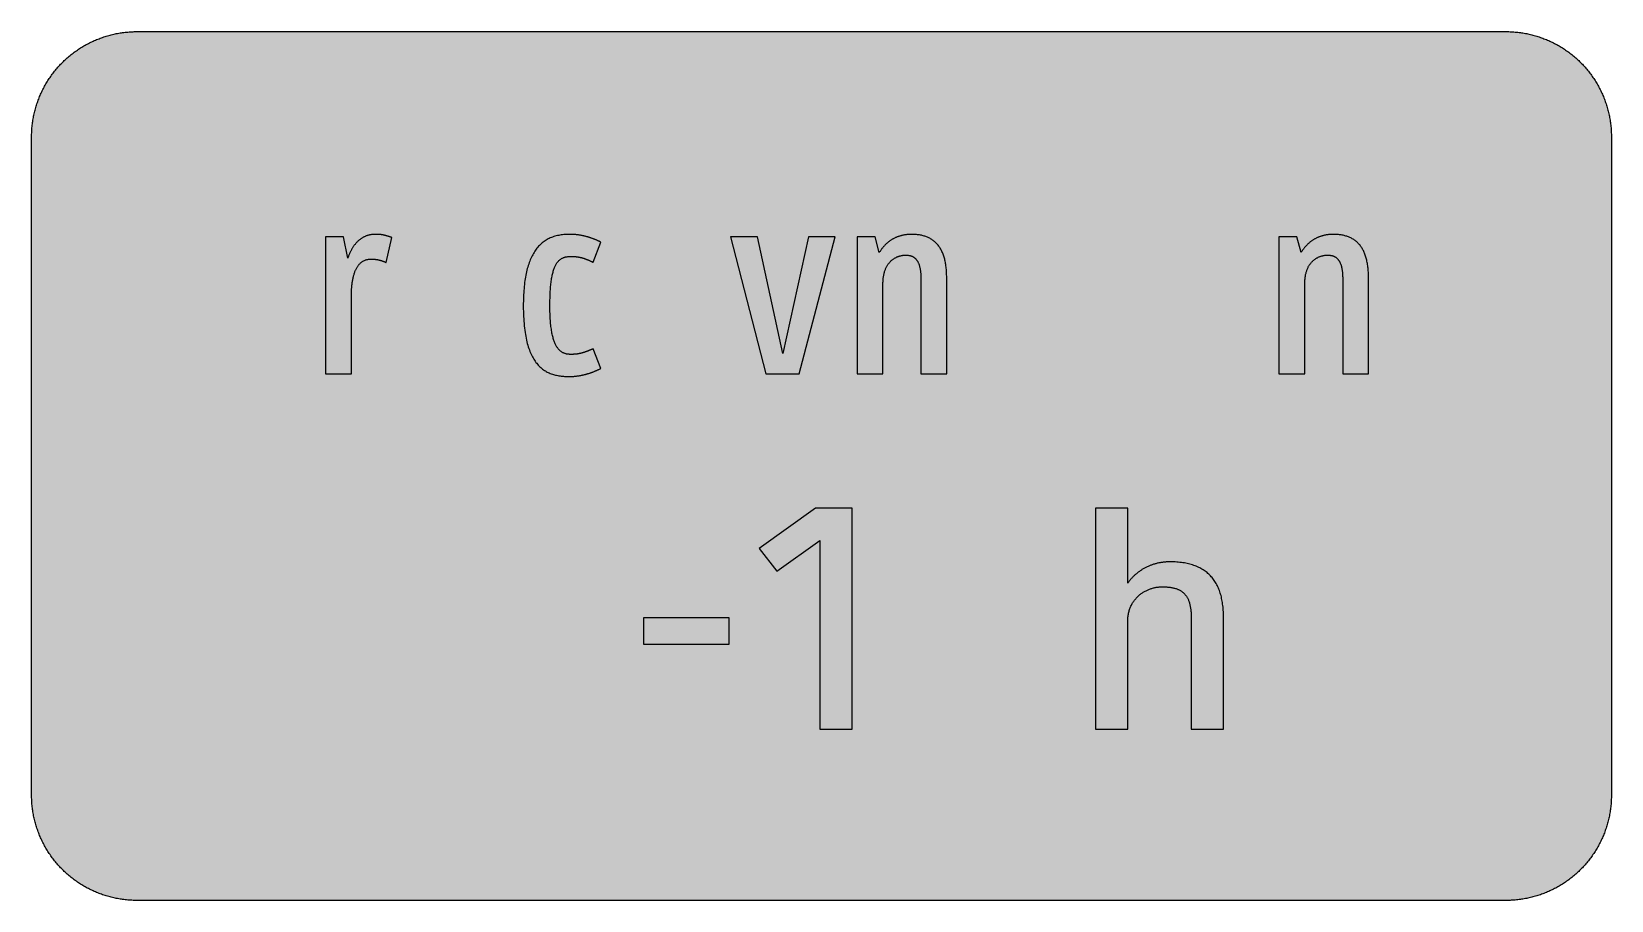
# Model space of a CAD drawing. Header units: millimetres. Extents: x 0 to 212, y 0 to 116.
import ezdxf

# ---------------------------------------------------------------- set-up
doc = ezdxf.new("R2010")
doc.units = ezdxf.units.MM

msp = doc.modelspace()

# ---------------------------------------------------------------- hatches: boundary and pattern name
for color, points in [(254, [(14.1633, 0.0536), (13.9878, 0.0533), (13.8125, 0.0559), (13.6373, 0.061), (13.462, 0.0686), (13.2893, 0.0787), (13.114, 0.0914), (12.9413, 0.1041), (12.7686, 0.1219), (12.5959, 0.1397), (12.4231, 0.16), (12.2504, 0.1829), (12.0777, 0.2057), (11.9075, 0.2337), (11.7373, 0.2616), (11.5672, 0.2921), (11.397, 0.3251), (11.2268, 0.3607), (11.0592, 0.3988), (10.8915, 0.4369), (10.7239, 0.4775), (10.5562, 0.5207), (10.3886, 0.5664), (10.2235, 0.6121), (10.0584, 0.6629), (9.8933, 0.7137), (9.7307, 0.7671), (9.5682, 0.8204), (9.4056, 0.8788), (9.2431, 0.9373), (9.083, 0.9982), (8.923, 1.0617), (8.763, 1.1252), (8.6055, 1.1938), (8.4455, 1.2624), (8.2906, 1.331), (8.1331, 1.4046), (7.9781, 1.4783), (7.8232, 1.5545), (7.6708, 1.6332), (7.5184, 1.7145), (7.366, 1.7958), (7.2161, 1.8796), (7.0663, 1.966), (6.919, 2.0523), (6.7716, 2.1438), (6.6243, 2.2352), (6.4795, 2.3266), (6.3348, 2.4232), (6.19, 2.5197), (6.0477, 2.6187), (5.908, 2.7178), (5.7683, 2.8194), (5.6286, 2.9235), (5.4915, 3.0302), (5.3543, 3.1369), (5.2197, 3.2461), (5.0851, 3.3579), (4.953, 3.4722), (4.8209, 3.5865), (4.6914, 3.7033), (4.5644, 3.8202), (4.4348, 3.9395), (4.3104, 4.0615), (4.1859, 4.1859), (4.0615, 4.3104), (3.9395, 4.4348), (3.8202, 4.5618), (3.7033, 4.6914), (3.5865, 4.8209), (3.4722, 4.953), (3.3579, 5.0851), (3.2487, 5.2197), (3.1369, 5.3543), (3.0302, 5.4915), (2.9235, 5.6286), (2.8194, 5.7683), (2.7178, 5.908), (2.6187, 6.0477), (2.5197, 6.19), (2.4232, 6.3348), (2.3266, 6.477), (2.2352, 6.6243), (2.1438, 6.7691), (2.0523, 6.919), (1.966, 7.0663), (1.8796, 7.2161), (1.7958, 7.366), (1.7145, 7.5184), (1.6332, 7.6708), (1.5545, 7.8232), (1.4783, 7.9781), (1.4046, 8.1331), (1.331, 8.2906), (1.2598, 8.4455), (1.1913, 8.603), (1.1252, 8.763), (1.0592, 8.923), (0.9982, 9.083), (0.9373, 9.2431), (0.8763, 9.4056), (0.8204, 9.5682), (0.7645, 9.7307), (0.7112, 9.8933), (0.6604, 10.0584), (0.6121, 10.2235), (0.5639, 10.3911), (0.5207, 10.5562), (0.4775, 10.7239), (0.4343, 10.8915), (0.3962, 11.0592), (0.3607, 11.2268), (0.3251, 11.397), (0.2921, 11.5672), (0.2616, 11.7373), (0.2311, 11.9075), (0.2057, 12.0802), (0.1803, 12.2504), (0.1575, 12.4231), (0.1372, 12.5959), (0.1194, 12.7686), (0.1041, 12.9413), (0.0889, 13.1166), (0.0787, 13.2893), (0.0686, 13.4645), (0.061, 13.6373), (0.0559, 13.8125), (0.0508, 13.9878), (0.0508, 14.163), (0.0522, 102.3592), (0.0508, 102.5322), (0.0559, 102.7074), (0.061, 102.8827), (0.0686, 103.058), (0.0787, 103.2307), (0.0889, 103.4059), (0.1041, 103.5787), (0.1194, 103.7514), (0.1372, 103.9241), (0.1575, 104.0968), (0.1803, 104.2695), (0.2057, 104.4423), (0.2311, 104.6124), (0.2616, 104.7826), (0.2921, 104.9528), (0.3251, 105.123), (0.3607, 105.2932), (0.3962, 105.4608), (0.4343, 105.6284), (0.4775, 105.7961), (0.5207, 105.9637), (0.5639, 106.1314), (0.6121, 106.2965), (0.6604, 106.4616), (0.7112, 106.6267), (0.7645, 106.7892), (0.8204, 106.9518), (0.8763, 107.1143), (0.9373, 107.2769), (0.9982, 107.4369), (1.0592, 107.5969), (1.1252, 107.757), (1.1913, 107.9144), (1.2598, 108.0745), (1.331, 108.2294), (1.4046, 108.3869), (1.4783, 108.5418), (1.5545, 108.6968), (1.6332, 108.8492), (1.7145, 109.0016), (1.7958, 109.154), (1.8796, 109.3038), (1.966, 109.4537), (2.0523, 109.601), (2.1438, 109.7483), (2.2352, 109.8956), (2.3266, 110.0404), (2.4232, 110.1852), (2.5197, 110.33), (2.6187, 110.4722), (2.7178, 110.6119), (2.8194, 110.7516), (2.9235, 110.8913), (3.0302, 111.0285), (3.1369, 111.1656), (3.2487, 111.3003), (3.3579, 111.4349), (3.4722, 111.567), (3.5865, 111.699), (3.7033, 111.8286), (3.8202, 111.9556), (3.9395, 112.0851), (4.0615, 112.2096), (4.1859, 112.334), (4.3104, 112.4585), (4.4348, 112.5804), (4.5644, 112.6998), (4.6914, 112.8166), (4.8209, 112.9335), (4.953, 113.0478), (5.0851, 113.1621), (5.2197, 113.2713), (5.3543, 113.3831), (5.4915, 113.4897), (5.6286, 113.5964), (5.7683, 113.7006), (5.908, 113.8022), (6.0477, 113.9012), (6.19, 114.0003), (6.3348, 114.0968), (6.4795, 114.1933), (6.6243, 114.2848), (6.7716, 114.3762), (6.919, 114.4676), (7.0663, 114.554), (7.2161, 114.6404), (7.366, 114.7242), (7.5184, 114.8055), (7.6708, 114.8867), (7.8232, 114.9655), (7.9781, 115.0417), (8.1331, 115.1153), (8.2906, 115.189), (8.4455, 115.2601), (8.6055, 115.3287), (8.763, 115.3947), (8.923, 115.4608), (9.083, 115.5217), (9.2431, 115.5827), (9.4056, 115.6437), (9.5682, 115.6995), (9.7307, 115.7554), (9.8933, 115.8088), (10.0584, 115.8596), (10.2235, 115.9078), (10.3886, 115.9561), (10.5562, 115.9993), (10.7239, 116.0424), (10.8915, 116.0856), (11.0592, 116.1237), (11.2268, 116.1593), (11.397, 116.1948), (11.5672, 116.2279), (11.7373, 116.2583), (11.9075, 116.2888), (12.0777, 116.3142), (12.2504, 116.3396), (12.4231, 116.3625), (12.5959, 116.3828), (12.7686, 116.4006), (12.9413, 116.4158), (13.114, 116.4311), (13.2893, 116.4412), (13.462, 116.4514), (13.6373, 116.459), (13.8125, 116.4641), (13.9878, 116.4692), (14.163, 116.4692), (197.6078, 116.4703), (197.7822, 116.4692), (197.9574, 116.4641), (198.1327, 116.459), (198.3054, 116.4514), (198.4807, 116.4412), (198.6534, 116.4311), (198.8287, 116.4158), (199.0014, 116.4006), (199.1741, 116.3828), (199.3468, 116.3625), (199.5195, 116.3396), (199.6897, 116.3142), (199.8624, 116.2888), (200.0326, 116.2583), (200.2028, 116.2279), (200.373, 116.1948), (200.5432, 116.1593), (200.7108, 116.1237), (200.8784, 116.0856), (201.0461, 116.0424), (201.2137, 115.9993), (201.3788, 115.9561), (201.5465, 115.9078), (201.7116, 115.8596), (201.8767, 115.8088), (202.0392, 115.7554), (202.2018, 115.6995), (202.3643, 115.6437), (202.5269, 115.5827), (202.6869, 115.5217), (202.8469, 115.4608), (203.007, 115.3947), (203.167, 115.3287), (203.3245, 115.2601), (203.4794, 115.189), (203.6369, 115.1153), (203.7918, 115.0417), (203.9468, 114.9655), (204.0992, 114.8867), (204.2516, 114.8055), (204.404, 114.7242), (204.5538, 114.6404), (204.7037, 114.554), (204.8535, 114.4676), (205.0009, 114.3762), (205.1456, 114.2848), (205.293, 114.1933), (205.4352, 114.0968), (205.58, 114.0003), (205.7222, 113.9012), (205.8619, 113.8022), (206.0016, 113.7006), (206.1413, 113.5964), (206.2785, 113.4897), (206.4156, 113.3831), (206.5503, 113.2713), (206.6849, 113.1621), (206.817, 113.0478), (206.949, 112.9335), (207.0786, 112.8166), (207.2081, 112.6998), (207.3351, 112.5804), (207.4596, 112.4585), (207.584, 112.334), (207.7085, 112.2096), (207.8304, 112.0851), (207.9498, 111.9556), (208.0666, 111.8286), (208.1835, 111.699), (208.2978, 111.567), (208.4121, 111.4349), (208.5238, 111.3003), (208.6331, 111.1656), (208.7397, 111.0285), (208.8464, 110.8913), (208.9506, 110.7516), (209.0522, 110.6119), (209.1512, 110.4722), (209.2503, 110.33), (209.3468, 110.1852), (209.4433, 110.0404), (209.5348, 109.8956), (209.6262, 109.7483), (209.7176, 109.601), (209.804, 109.4537), (209.8904, 109.3038), (209.9742, 109.154), (210.0555, 109.0016), (210.1367, 108.8492), (210.2155, 108.6968), (210.2917, 108.5418), (210.3653, 108.3869), (210.439, 108.2294), (210.5076, 108.0745), (210.5762, 107.9144), (210.6447, 107.757), (210.7082, 107.5969), (210.7717, 107.4369), (210.8327, 107.2769), (210.8911, 107.1143), (210.9495, 106.9518), (211.0029, 106.7892), (211.0562, 106.6267), (211.107, 106.4616), (211.1578, 106.2965), (211.2035, 106.1314), (211.2493, 105.9637), (211.2924, 105.7961), (211.3331, 105.6284), (211.3712, 105.4608), (211.4093, 105.2932), (211.4448, 105.123), (211.4779, 104.9528), (211.5083, 104.7826), (211.5363, 104.6124), (211.5642, 104.4423), (211.5871, 104.2695), (211.6099, 104.0968), (211.6303, 103.9241), (211.648, 103.7514), (211.6658, 103.5787), (211.6785, 103.4059), (211.6912, 103.2307), (211.7014, 103.058), (211.709, 102.8827), (211.7141, 102.7074), (211.7166, 102.5322), (211.7166, 102.3569), (211.7189, 14.1647), (211.7166, 13.9878), (211.7141, 13.8125), (211.709, 13.6373), (211.7014, 13.4645), (211.6912, 13.2893), (211.6785, 13.1166), (211.6658, 12.9413), (211.648, 12.7686), (211.6303, 12.5959), (211.6099, 12.4231), (211.5871, 12.2504), (211.5642, 12.0802), (211.5363, 11.9075), (211.5083, 11.7373), (211.4779, 11.5672), (211.4448, 11.397), (211.4093, 11.2268), (211.3712, 11.0592), (211.3331, 10.8915), (211.2924, 10.7239), (211.2493, 10.5562), (211.2035, 10.3911), (211.1578, 10.2235), (211.107, 10.0584), (211.0562, 9.8933), (211.0029, 9.7307), (210.9495, 9.5682), (210.8911, 9.4056), (210.8327, 9.2431), (210.7717, 9.083), (210.7082, 8.923), (210.6447, 8.763), (210.5762, 8.603), (210.5076, 8.4455), (210.439, 8.2906), (210.3653, 8.1331), (210.2917, 7.9781), (210.2155, 7.8232), (210.1367, 7.6708), (210.0555, 7.5184), (209.9742, 7.366), (209.8904, 7.2161), (209.804, 7.0663), (209.7176, 6.919), (209.6262, 6.7691), (209.5348, 6.6243), (209.4433, 6.477), (209.3468, 6.3348), (209.2503, 6.19), (209.1512, 6.0477), (209.0522, 5.908), (208.9506, 5.7683), (208.8464, 5.6286), (208.7397, 5.4915), (208.6331, 5.3543), (208.5238, 5.2197), (208.4121, 5.0851), (208.2978, 4.953), (208.1835, 4.8209), (208.0666, 4.6914), (207.9498, 4.5618), (207.8304, 4.4348), (207.7085, 4.3104), (207.584, 4.1859), (207.4596, 4.0615), (207.3351, 3.9395), (207.2081, 3.8202), (207.0786, 3.7033), (206.949, 3.5865), (206.817, 3.4722), (206.6849, 3.3579), (206.5503, 3.2461), (206.4156, 3.1369), (206.2785, 3.0302), (206.1413, 2.9235), (206.0016, 2.8194), (205.8619, 2.7178), (205.7222, 2.6187), (205.58, 2.5197), (205.4352, 2.4232), (205.293, 2.3266), (205.1456, 2.2352), (205.0009, 2.1438), (204.8535, 2.0523), (204.7037, 1.966), (204.5538, 1.8796), (204.404, 1.7958), (204.2516, 1.7145), (204.0992, 1.6332), (203.9468, 1.5545), (203.7918, 1.4783), (203.6369, 1.4046), (203.4794, 1.331), (203.3245, 1.2624), (203.167, 1.1938), (203.007, 1.1252), (202.8469, 1.0617), (202.6869, 0.9982), (202.5269, 0.9373), (202.3643, 0.8788), (202.2018, 0.8204), (202.0392, 0.7671), (201.8767, 0.7137), (201.7116, 0.6629), (201.5465, 0.6121), (201.3788, 0.5664), (201.2137, 0.5207), (201.0461, 0.4775), (200.8784, 0.4369), (200.7108, 0.3988), (200.5432, 0.3607), (200.373, 0.3251), (200.2028, 0.2921), (200.0326, 0.2616), (199.8624, 0.2337), (199.6897, 0.2057), (199.5195, 0.1829), (199.3468, 0.16), (199.1741, 0.1397), (199.0014, 0.1219), (198.8287, 0.1041), (198.6534, 0.0914), (198.4807, 0.0787), (198.3054, 0.0686), (198.1327, 0.061), (197.9574, 0.0559), (197.7822, 0.0533), (197.6069, 0.0533)]), (59, [(45.5443, 85.9892), (45.5676, 85.9892), (45.593, 85.9866), (45.6184, 85.9866), (45.6438, 85.9866), (45.6692, 85.9866), (45.6946, 85.9866), (45.72, 85.9841), (45.7454, 85.9841), (45.7733, 85.9841), (45.7987, 85.9815), (45.8267, 85.9815), (45.8521, 85.979), (45.88, 85.9765), (45.9054, 85.9765), (45.9334, 85.9739), (45.9613, 85.9714), (45.9892, 85.9688), (46.0172, 85.9663), (46.0451, 85.9638), (46.0731, 85.9587), (46.101, 85.9561), (46.1315, 85.9536), (46.1594, 85.9485), (46.1874, 85.946), (46.2178, 85.9409), (46.2458, 85.9358), (46.2763, 85.9307), (46.3067, 85.9257), (46.3372, 85.9206), (46.3677, 85.9155), (46.3982, 85.9104), (46.4287, 85.9053), (46.4591, 85.8977), (46.4922, 85.8901), (46.5226, 85.885), (46.5557, 85.8774), (46.5861, 85.8698), (46.6192, 85.8622), (46.6522, 85.8545), (46.6852, 85.8444), (46.7182, 85.8368), (46.7512, 85.8266), (46.7843, 85.8164), (46.8173, 85.8088), (46.8528, 85.7987), (46.8859, 85.786), (46.9214, 85.7758), (46.957, 85.7656), (46.9925, 85.7529), (47.0256, 85.7402), (47.0637, 85.7275), (47.0992, 85.7148), (47.1348, 85.7021), (47.1703, 85.6894), (47.2084, 85.6742), (47.2465, 85.6615), (47.2821, 85.6463), (47.3202, 85.631), (47.3583, 85.6132), (47.3964, 85.598), (47.4345, 85.5828), (47.4751, 85.565), (47.5132, 85.5472), (47.5539, 85.5294), (48.2946, 88.8817), (48.26, 88.8924), (48.227, 88.9025), (48.194, 88.9152), (48.1635, 88.9254), (48.1305, 88.9381), (48.1, 88.9483), (48.067, 88.9584), (48.0365, 88.9686), (48.0035, 88.9813), (47.973, 88.9914), (47.9425, 89.0016), (47.912, 89.0118), (47.8815, 89.0219), (47.8485, 89.0321), (47.818, 89.0422), (47.7876, 89.0499), (47.7571, 89.06), (47.7266, 89.0702), (47.6961, 89.0778), (47.6656, 89.088), (47.6352, 89.0981), (47.6047, 89.1057), (47.5742, 89.1134), (47.5437, 89.1235), (47.5132, 89.1311), (47.4828, 89.1388), (47.4523, 89.1464), (47.4218, 89.154), (47.3913, 89.1616), (47.3583, 89.1692), (47.3278, 89.1769), (47.2973, 89.1845), (47.2643, 89.1921), (47.2338, 89.1972), (47.2008, 89.2048), (47.1703, 89.2124), (47.1373, 89.2175), (47.1043, 89.2226), (47.0713, 89.2302), (47.0408, 89.2353), (47.0052, 89.2404), (46.9722, 89.2454), (46.9392, 89.2505), (46.9062, 89.2556), (46.8706, 89.2607), (46.8351, 89.2632), (46.802, 89.2683), (46.7665, 89.2734), (46.7309, 89.2759), (46.6928, 89.2785), (46.6573, 89.2835), (46.6217, 89.2861), (46.5836, 89.2886), (46.5455, 89.2912), (46.5074, 89.2937), (46.4693, 89.2962), (46.4287, 89.2988), (46.3906, 89.2988), (46.3499, 89.3013), (46.3093, 89.3013), (46.2686, 89.3013), (46.228, 89.3039), (46.1848, 89.3039), (46.1416, 89.3039), (46.0477, 89.3039), (45.9562, 89.2988), (45.8648, 89.2937), (45.7759, 89.2886), (45.687, 89.2785), (45.6006, 89.2683), (45.5143, 89.2556), (45.4304, 89.2404), (45.3466, 89.2226), (45.2653, 89.2048), (45.1841, 89.1845), (45.1053, 89.1616), (45.0266, 89.1388), (44.9504, 89.1108), (44.8742, 89.0854), (44.798, 89.0549), (44.7269, 89.0245), (44.6532, 88.9914), (44.5821, 88.9584), (44.511, 88.9229), (44.4424, 88.8848), (44.3763, 88.8467), (44.3078, 88.806), (44.2443, 88.7628), (44.1782, 88.7197), (44.1147, 88.6739), (44.0538, 88.6282), (43.9903, 88.58), (43.9318, 88.5292), (43.8709, 88.4784), (43.815, 88.4276), (43.7566, 88.3742), (43.7007, 88.3183), (43.6448, 88.2625), (43.5915, 88.2066), (43.5381, 88.1482), (43.4848, 88.0872), (43.434, 88.0262), (43.3832, 87.9627), (43.3349, 87.9018), (43.2867, 87.8357), (43.2384, 87.7697), (43.1927, 87.7037), (43.147, 87.6351), (43.1013, 87.5665), (43.0581, 87.4979), (43.0149, 87.4268), (42.9717, 87.3557), (42.9311, 87.282), (42.8904, 87.2084), (42.8498, 87.1347), (42.8117, 87.0585), (42.7736, 86.9823), (42.7355, 86.9061), (42.6999, 86.8274), (42.6618, 86.7486), (42.6288, 86.6699), (42.5933, 86.5886), (42.5602, 86.5073), (42.5272, 86.426), (42.4942, 86.3448), (42.4637, 86.2609), (42.4332, 86.1771), (42.4028, 86.0933), (41.8401, 88.9522), (39.4409, 88.9522), (39.4409, 70.6092), (42.8985, 70.6092), (42.8985, 80.9801), (42.8981, 81.1149), (42.8981, 81.247), (42.9031, 81.3816), (42.9057, 81.5111), (42.9108, 81.6407), (42.9158, 81.7702), (42.9235, 81.8972), (42.9311, 82.0242), (42.9412, 82.1487), (42.9514, 82.2731), (42.9616, 82.3951), (42.9743, 82.5144), (42.9895, 82.6338), (43.0047, 82.7507), (43.02, 82.8675), (43.0378, 82.9818), (43.0555, 83.0936), (43.0759, 83.2053), (43.0987, 83.3145), (43.119, 83.4212), (43.1444, 83.5279), (43.1698, 83.632), (43.1952, 83.7336), (43.2232, 83.8352), (43.2511, 83.9343), (43.2816, 84.0308), (43.3146, 84.1248), (43.3476, 84.2162), (43.3807, 84.3077), (43.4162, 84.3966), (43.4543, 84.4829), (43.4924, 84.5693), (43.5331, 84.6506), (43.5737, 84.7319), (43.6169, 84.8081), (43.6601, 84.8843), (43.7058, 84.9579), (43.754, 85.029), (43.8023, 85.1002), (43.8531, 85.1662), (43.9039, 85.2297), (43.9572, 85.2932), (44.0131, 85.3516), (44.069, 85.4075), (44.1274, 85.4634), (44.1884, 85.5167), (44.2493, 85.565), (44.3103, 85.6132), (44.3763, 85.6564), (44.4424, 85.6971), (44.5084, 85.7377), (44.5795, 85.7733), (44.6481, 85.8063), (44.7218, 85.8393), (44.7954, 85.8672), (44.8716, 85.8901), (44.9504, 85.913), (45.0291, 85.9333), (45.1104, 85.9511), (45.1942, 85.9638), (45.278, 85.9739), (45.3644, 85.9815), (45.4533, 85.9866), (45.5422, 85.9892)]), (59, [(72.3194, 73.219), (72.2528, 73.218), (72.1893, 73.2206), (72.1233, 73.2231), (72.0598, 73.2257), (71.9963, 73.2333), (71.9303, 73.2384), (71.8668, 73.2485), (71.8033, 73.2587), (71.7372, 73.2688), (71.6737, 73.2841), (71.6102, 73.2993), (71.5467, 73.3171), (71.4832, 73.3374), (71.4223, 73.3603), (71.3588, 73.3857), (71.2978, 73.4136), (71.2368, 73.4441), (71.1759, 73.4771), (71.1149, 73.5127), (71.054, 73.5508), (70.9955, 73.5914), (70.9371, 73.6371), (70.8787, 73.6854), (70.8203, 73.7362), (70.7644, 73.7921), (70.7085, 73.8505), (70.6526, 73.9115), (70.5993, 73.9775), (70.546, 74.0461), (70.4926, 74.1197), (70.4418, 74.1985), (70.391, 74.2798), (70.3428, 74.3661), (70.2945, 74.4576), (70.2462, 74.5515), (70.2005, 74.6506), (70.1548, 74.7547), (70.1116, 74.864), (70.0684, 74.9783), (70.0253, 75.0976), (69.9872, 75.2196), (69.9465, 75.3491), (69.911, 75.4837), (69.8729, 75.6234), (69.8398, 75.7682), (69.8068, 75.9206), (69.7738, 76.0755), (69.7433, 76.2381), (69.7154, 76.4057), (69.6874, 76.581), (69.662, 76.7613), (69.6392, 76.9468), (69.6163, 77.1398), (69.596, 77.3405), (69.5782, 77.5462), (69.5604, 77.757), (69.5452, 77.978), (69.5325, 78.2041), (69.5223, 78.4352), (69.5122, 78.6765), (69.5046, 78.9229), (69.4995, 79.1769), (69.4969, 79.4385), (69.4969, 79.7077), (69.4969, 79.9795), (69.4995, 80.2437), (69.5046, 80.4977), (69.5096, 80.7466), (69.5173, 80.9904), (69.5249, 81.2241), (69.5376, 81.4527), (69.5503, 81.6737), (69.563, 81.8896), (69.5782, 82.0979), (69.596, 82.2985), (69.6138, 82.4941), (69.6341, 82.6846), (69.657, 82.8675), (69.6798, 83.0453), (69.7052, 83.2155), (69.7306, 83.3806), (69.7586, 83.5406), (69.7865, 83.693), (69.817, 83.8429), (69.85, 83.9851), (69.883, 84.1223), (69.9186, 84.2543), (69.9541, 84.3813), (69.9922, 84.5033), (70.0303, 84.6201), (70.071, 84.7319), (70.1116, 84.8385), (70.1548, 84.9401), (70.198, 85.0392), (70.2437, 85.1306), (70.2894, 85.2195), (70.3377, 85.3059), (70.3859, 85.3872), (70.4367, 85.4634), (70.4875, 85.5345), (70.5409, 85.6031), (70.5942, 85.6691), (70.6501, 85.7301), (70.706, 85.786), (70.7619, 85.8393), (70.8203, 85.8901), (70.8812, 85.9384), (70.9397, 85.9815), (71.0032, 86.0222), (71.0641, 86.0603), (71.1276, 86.0958), (71.1937, 86.1289), (71.2597, 86.1568), (71.3257, 86.1847), (71.3918, 86.2076), (71.4604, 86.2305), (71.5315, 86.2508), (71.6026, 86.2686), (71.6737, 86.2838), (71.7448, 86.2965), (71.8185, 86.3067), (71.8922, 86.3168), (71.9684, 86.3244), (72.042, 86.3295), (72.1208, 86.3346), (72.197, 86.3371), (72.2757, 86.3397), (72.3544, 86.3397), (72.3976, 86.3397), (72.4383, 86.3397), (72.4814, 86.3397), (72.5246, 86.3397), (72.5653, 86.3371), (72.6059, 86.3371), (72.6491, 86.3346), (72.6897, 86.3346), (72.7304, 86.3321), (72.771, 86.3295), (72.8116, 86.327), (72.8523, 86.3244), (72.8929, 86.3194), (72.9336, 86.3168), (72.9742, 86.3143), (73.0148, 86.3092), (73.0555, 86.3041), (73.0961, 86.299), (73.1368, 86.294), (73.1749, 86.2889), (73.2155, 86.2838), (73.2561, 86.2762), (73.2968, 86.2711), (73.34, 86.2635), (73.3806, 86.2559), (73.4212, 86.2482), (73.4619, 86.2381), (73.5025, 86.2305), (73.5457, 86.2203), (73.5863, 86.2127), (73.6295, 86.2025), (73.6727, 86.1924), (73.7133, 86.1797), (73.7565, 86.1695), (73.7997, 86.1568), (73.8454, 86.1441), (73.8886, 86.1314), (73.9318, 86.1187), (73.9775, 86.1035), (74.0232, 86.0908), (74.0689, 86.0755), (74.1147, 86.0603), (74.1604, 86.0425), (74.2086, 86.0273), (74.2569, 86.0095), (74.3052, 85.9917), (74.3534, 85.9739), (74.4017, 85.9536), (74.4525, 85.9358), (74.5007, 85.9155), (74.5541, 85.8926), (74.6049, 85.8723), (74.6582, 85.8495), (74.709, 85.8291), (74.7624, 85.8037), (74.8182, 85.7809), (74.8741, 85.7555), (74.93, 85.7301), (74.9859, 85.7047), (75.0418, 85.6793), (75.1002, 85.6513), (75.1611, 85.6234), (75.2196, 85.5955), (75.2805, 85.565), (76.3404, 88.2481), (76.2889, 88.2726), (76.2356, 88.3006), (76.1822, 88.326), (76.1289, 88.3514), (76.0755, 88.3768), (76.0222, 88.4022), (75.9663, 88.4276), (75.9104, 88.453), (75.8571, 88.4784), (75.7987, 88.5038), (75.7428, 88.5292), (75.6844, 88.5546), (75.6285, 88.5774), (75.5701, 88.6028), (75.5091, 88.6257), (75.4507, 88.6485), (75.3897, 88.6739), (75.3313, 88.6968), (75.2704, 88.7197), (75.2094, 88.7425), (75.1459, 88.7628), (75.0849, 88.7857), (75.0214, 88.8086), (74.9579, 88.8289), (74.8944, 88.8492), (74.8309, 88.8695), (74.7674, 88.8898), (74.7014, 88.9102), (74.6379, 88.9305), (74.5719, 88.9483), (74.5058, 88.9686), (74.4398, 88.9864), (74.3737, 89.0041), (74.3052, 89.0219), (74.2391, 89.0397), (74.1705, 89.0549), (74.102, 89.0727), (74.0334, 89.088), (73.9648, 89.1032), (73.8962, 89.1184), (73.8251, 89.1311), (73.7565, 89.1464), (73.6854, 89.1591), (73.6143, 89.1718), (73.5432, 89.1845), (73.472, 89.1972), (73.4009, 89.2073), (73.3298, 89.2175), (73.2561, 89.2277), (73.185, 89.2378), (73.1114, 89.2454), (73.0377, 89.2556), (72.964, 89.2632), (72.8904, 89.2683), (72.8167, 89.2759), (72.7431, 89.281), (72.6694, 89.2861), (72.5932, 89.2912), (72.5195, 89.2937), (72.4433, 89.2988), (72.3697, 89.3013), (72.2935, 89.3013), (72.2173, 89.3039), (72.1411, 89.3039), (71.9455, 89.3013), (71.755, 89.2962), (71.567, 89.2835), (71.3791, 89.2708), (71.1987, 89.2505), (71.0184, 89.2277), (70.8431, 89.1997), (70.6704, 89.1667), (70.5002, 89.1311), (70.3326, 89.0905), (70.17, 89.0448), (70.01, 88.9965), (69.8525, 88.9406), (69.7001, 88.8822), (69.5477, 88.8187), (69.4004, 88.7527), (69.2556, 88.679), (69.1159, 88.6028), (68.9762, 88.5215), (68.8416, 88.4352), (68.7095, 88.3437), (68.58, 88.2498), (68.4555, 88.1482), (68.3336, 88.044), (68.2142, 87.9348), (68.0974, 87.8205), (67.9831, 87.7011), (67.8739, 87.5767), (67.7647, 87.4497), (67.6631, 87.315), (67.5615, 87.1753), (67.4624, 87.0331), (67.3684, 86.8858), (67.277, 86.7308), (67.1881, 86.5734), (67.1017, 86.4108), (67.0204, 86.2406), (66.9392, 86.0679), (66.863, 85.8901), (66.7893, 85.7047), (66.7207, 85.5167), (66.6521, 85.3237), (66.5886, 85.123), (66.5277, 84.9198), (66.4693, 84.7115), (66.4134, 84.4956), (66.3626, 84.2747), (66.3118, 84.0511), (66.2661, 83.82), (66.2229, 83.5838), (66.1822, 83.3425), (66.1467, 83.0961), (66.1111, 82.8446), (66.0806, 82.5856), (66.0527, 82.3239), (66.0273, 82.0547), (66.0044, 81.7804), (65.9841, 81.501), (65.9689, 81.2165), (65.9562, 80.9269), (65.946, 80.6298), (65.9384, 80.3275), (65.9333, 80.0202), (65.9333, 79.7077), (65.9333, 79.342), (65.9409, 78.9864), (65.9511, 78.6384), (65.9638, 78.3006), (65.9816, 77.9704), (66.0019, 77.6503), (66.0273, 77.3379), (66.0552, 77.0331), (66.0883, 76.7385), (66.1238, 76.4515), (66.1619, 76.1721), (66.2051, 75.9028), (66.2508, 75.6387), (66.3016, 75.3847), (66.355, 75.1383), (66.4108, 74.897), (66.4693, 74.6658), (66.5328, 74.4423), (66.5988, 74.2239), (66.6674, 74.0156), (66.741, 73.8124), (66.8147, 73.6168), (66.8934, 73.4263), (66.9747, 73.246), (67.0585, 73.0682), (67.1449, 72.9005), (67.2338, 72.738), (67.3278, 72.583), (67.4218, 72.4332), (67.5208, 72.2884), (67.6199, 72.1512), (67.724, 72.0192), (67.8282, 71.8922), (67.9374, 71.7728), (68.0466, 71.6585), (68.1584, 71.5467), (68.2752, 71.4426), (68.392, 71.3461), (68.5114, 71.2521), (68.6333, 71.1632), (68.7578, 71.0794), (68.8848, 71.0006), (69.0118, 70.927), (69.1439, 70.8558), (69.276, 70.7898), (69.408, 70.7288), (69.5452, 70.673), (69.6824, 70.6222), (69.8221, 70.5714), (69.9643, 70.5282), (70.1091, 70.4875), (70.2539, 70.4494), (70.3986, 70.4164), (70.5485, 70.3859), (70.6984, 70.3605), (70.8482, 70.3377), (71.0006, 70.3174), (71.1556, 70.2996), (71.3105, 70.2869), (71.468, 70.2742), (71.6255, 70.2666), (71.7829, 70.2589), (71.9455, 70.2564), (72.1055, 70.2539), (72.1817, 70.2564), (72.2579, 70.2564), (72.3341, 70.2589), (72.4078, 70.2615), (72.484, 70.264), (72.5576, 70.2666), (72.6313, 70.2716), (72.705, 70.2767), (72.7812, 70.2843), (72.8523, 70.2894), (72.9259, 70.297), (72.9996, 70.3047), (73.0733, 70.3123), (73.1444, 70.3224), (73.218, 70.3326), (73.2892, 70.3428), (73.3603, 70.3529), (73.4314, 70.3631), (73.5025, 70.3758), (73.5736, 70.3885), (73.6422, 70.4012), (73.7133, 70.4139), (73.7819, 70.4291), (73.853, 70.4418), (73.9216, 70.4571), (73.9902, 70.4723), (74.0588, 70.4901), (74.1274, 70.5053), (74.1934, 70.5231), (74.262, 70.5409), (74.328, 70.5587), (74.3941, 70.5764), (74.4626, 70.5942), (74.5287, 70.6145), (74.5922, 70.6349), (74.6582, 70.6552), (74.7243, 70.6755), (74.7878, 70.6958), (74.8538, 70.7161), (74.9173, 70.739), (74.9808, 70.7593), (75.0443, 70.7822), (75.1053, 70.805), (75.1688, 70.8279), (75.2323, 70.8533), (75.2932, 70.8762), (75.3542, 70.899), (75.4151, 70.9244), (75.4761, 70.9498), (75.5371, 70.9727), (75.5955, 70.9981), (75.6564, 71.0235), (75.7149, 71.0489), (75.7733, 71.0768), (75.8317, 71.1022), (75.8901, 71.1276), (75.9485, 71.1556), (76.0044, 71.181), (76.0603, 71.2089), (76.1187, 71.2368), (76.1746, 71.2648), (76.2305, 71.2927), (76.2838, 71.3207), (76.3397, 71.3486), (75.2821, 73.9606), (75.2196, 73.9343), (75.1611, 73.9064), (75.1002, 73.8835), (75.0443, 73.8581), (74.9859, 73.8327), (74.93, 73.8099), (74.8741, 73.787), (74.8182, 73.7641), (74.7649, 73.7438), (74.7116, 73.721), (74.6582, 73.7006), (74.6074, 73.6803), (74.5566, 73.66), (74.5058, 73.6422), (74.455, 73.6244), (74.4068, 73.6041), (74.3585, 73.5863), (74.3102, 73.5711), (74.262, 73.5533), (74.2137, 73.5381), (74.168, 73.5203), (74.1223, 73.5051), (74.0766, 73.4898), (74.0308, 73.4771), (73.9851, 73.4619), (73.9419, 73.4492), (73.8962, 73.4365), (73.853, 73.4238), (73.8099, 73.4111), (73.7667, 73.3984), (73.7235, 73.3882), (73.6803, 73.3755), (73.6371, 73.3654), (73.5965, 73.3552), (73.5533, 73.345), (73.5127, 73.3374), (73.4695, 73.3273), (73.4289, 73.3196), (73.3882, 73.312), (73.345, 73.3044), (73.3044, 73.2968), (73.2638, 73.2892), (73.2206, 73.2815), (73.1799, 73.2765), (73.1393, 73.2688), (73.0987, 73.2638), (73.0555, 73.2587), (73.0148, 73.2536), (72.9717, 73.2485), (72.931, 73.246), (72.8878, 73.2409), (72.8472, 73.2384), (72.804, 73.2333), (72.7608, 73.2307), (72.7177, 73.2282), (72.6745, 73.2257), (72.6313, 73.2231), (72.5881, 73.2231), (72.5449, 73.2206), (72.4992, 73.2206), (72.456, 73.218), (72.4103, 73.218), (72.3646, 73.218), (72.3189, 73.218)]), (59, [(107.7034, 88.9522), (104.1396, 88.9522), (100.7181, 73.3252), (97.3307, 88.9522), (93.6985, 88.9522), (98.425, 70.6092), (102.8707, 70.6092)]), (59, [(122.6605, 70.6092), (122.6605, 83.5198), (122.6591, 83.7057), (122.6541, 83.8886), (122.649, 84.0689), (122.6388, 84.2467), (122.6287, 84.4194), (122.616, 84.5896), (122.6007, 84.7573), (122.5829, 84.9224), (122.5626, 85.0824), (122.5398, 85.2399), (122.5144, 85.3948), (122.4864, 85.5472), (122.4559, 85.6945), (122.4229, 85.8393), (122.3899, 85.9815), (122.3518, 86.1187), (122.3137, 86.2559), (122.2705, 86.3879), (122.2273, 86.5175), (122.1816, 86.6419), (122.1334, 86.7664), (122.0826, 86.8858), (122.0292, 87.0026), (121.9733, 87.1169), (121.9149, 87.2287), (121.854, 87.3354), (121.793, 87.4395), (121.727, 87.5411), (121.6609, 87.6402), (121.5923, 87.7367), (121.5212, 87.8307), (121.4476, 87.9196), (121.3714, 88.0059), (121.2926, 88.0897), (121.2113, 88.171), (121.1301, 88.2498), (121.0437, 88.326), (120.9573, 88.3971), (120.8684, 88.4682), (120.777, 88.5342), (120.683, 88.5977), (120.5865, 88.6587), (120.49, 88.7171), (120.3884, 88.773), (120.2868, 88.8238), (120.1826, 88.8746), (120.076, 88.9203), (119.9667, 88.966), (119.855, 89.0067), (119.7407, 89.0448), (119.6264, 89.0803), (119.5095, 89.1134), (119.3876, 89.1438), (119.2657, 89.1718), (119.1438, 89.1972), (119.0168, 89.22), (118.8898, 89.2404), (118.7577, 89.2556), (118.6256, 89.2708), (118.491, 89.2835), (118.3538, 89.2912), (118.2167, 89.2988), (118.0744, 89.3013), (117.9322, 89.3039), (117.8535, 89.3039), (117.7747, 89.3013), (117.696, 89.2988), (117.6172, 89.2962), (117.5385, 89.2912), (117.4598, 89.2835), (117.381, 89.2759), (117.3023, 89.2683), (117.2261, 89.2581), (117.1473, 89.248), (117.0711, 89.2378), (116.9949, 89.2251), (116.9187, 89.2099), (116.84, 89.1946), (116.7663, 89.1794), (116.6901, 89.1616), (116.6139, 89.1438), (116.5403, 89.1235), (116.4641, 89.1032), (116.3904, 89.0803), (116.3168, 89.0575), (116.2431, 89.0321), (116.1694, 89.0067), (116.0958, 88.9813), (116.0247, 88.9533), (115.951, 88.9229), (115.8799, 88.8924), (115.8088, 88.8619), (115.7376, 88.8289), (115.6691, 88.7933), (115.5979, 88.7578), (115.5294, 88.7222), (115.4608, 88.6841), (115.3922, 88.646), (115.3236, 88.6054), (115.2576, 88.5622), (115.1915, 88.5215), (115.123, 88.4758), (115.0595, 88.4301), (114.9934, 88.3844), (114.9299, 88.3361), (114.8664, 88.2879), (114.8029, 88.2371), (114.7394, 88.1837), (114.6759, 88.1329), (114.615, 88.077), (114.554, 88.0212), (114.4956, 87.9653), (114.4346, 87.9069), (114.3762, 87.8459), (114.3178, 87.7849), (114.2619, 87.724), (114.2035, 87.6605), (114.1476, 87.5944), (114.0917, 87.5284), (114.0384, 87.4598), (113.985, 87.3912), (113.9317, 87.3201), (113.8784, 87.249), (113.8276, 87.1753), (113.7768, 87.1017), (113.726, 87.0255), (113.6777, 86.9493), (113.6294, 86.8705), (113.0653, 88.9522), (110.666, 88.9522), (110.666, 70.6092), (114.1236, 70.6092), (114.1236, 82.708), (114.1247, 82.8396), (114.1273, 82.9691), (114.1324, 83.0961), (114.1425, 83.2206), (114.1527, 83.3425), (114.1654, 83.4619), (114.1806, 83.5787), (114.1984, 83.6905), (114.2162, 83.8022), (114.239, 83.9114), (114.2619, 84.0156), (114.2873, 84.1197), (114.3152, 84.2213), (114.3432, 84.3178), (114.3762, 84.4144), (114.4092, 84.5083), (114.4422, 84.5998), (114.4803, 84.6861), (114.5184, 84.7725), (114.5565, 84.8563), (114.5972, 84.9376), (114.6404, 85.0163), (114.6861, 85.0951), (114.7318, 85.1687), (114.7775, 85.2399), (114.8258, 85.311), (114.8766, 85.377), (114.9274, 85.4431), (114.9782, 85.5066), (115.0315, 85.5675), (115.0849, 85.6259), (115.1407, 85.6844), (115.1966, 85.7377), (115.255, 85.791), (115.3135, 85.8418), (115.3719, 85.8901), (115.4328, 85.9384), (115.4913, 85.9815), (115.5548, 86.0247), (115.6157, 86.0654), (115.6792, 86.1035), (115.7427, 86.1416), (115.8062, 86.1771), (115.8697, 86.2101), (115.9358, 86.2406), (115.9993, 86.2711), (116.0653, 86.2965), (116.1313, 86.3244), (116.1974, 86.3473), (116.2634, 86.3702), (116.3295, 86.3905), (116.398, 86.4108), (116.4641, 86.4286), (116.5301, 86.4438), (116.5987, 86.4591), (116.6647, 86.4718), (116.7308, 86.4819), (116.7968, 86.4921), (116.8629, 86.4997), (116.9289, 86.5048), (116.9949, 86.5099), (117.061, 86.5149), (117.127, 86.5175), (117.1905, 86.5175), (117.2464, 86.5175), (117.3023, 86.5149), (117.3582, 86.5124), (117.4115, 86.5099), (117.4648, 86.5048), (117.5182, 86.4972), (117.5715, 86.4895), (117.6223, 86.4819), (117.6731, 86.4718), (117.7239, 86.4616), (117.7722, 86.4489), (117.823, 86.4362), (117.8712, 86.421), (117.9195, 86.4057), (117.9652, 86.3879), (118.0109, 86.3676), (118.0567, 86.3473), (118.1024, 86.327), (118.1456, 86.3041), (118.1887, 86.2787), (118.2319, 86.2508), (118.2726, 86.2228), (118.3157, 86.1949), (118.3538, 86.1644), (118.3945, 86.1314), (118.4326, 86.0958), (118.4707, 86.0603), (118.5062, 86.0222), (118.5443, 85.9841), (118.5799, 85.9434), (118.6129, 85.9003), (118.6459, 85.8545), (118.679, 85.8088), (118.712, 85.7606), (118.7425, 85.7098), (118.7704, 85.659), (118.8009, 85.6056), (118.8288, 85.5497), (118.8568, 85.4913), (118.8822, 85.4329), (118.9076, 85.3694), (118.9304, 85.3059), (118.9558, 85.2399), (118.9761, 85.1738), (118.999, 85.1027), (119.0193, 85.0316), (119.0371, 84.9554), (119.0574, 84.8792), (119.0727, 84.8004), (119.0904, 84.7217), (119.1057, 84.6379), (119.1184, 84.5515), (119.1311, 84.4652), (119.1438, 84.3737), (119.1539, 84.2823), (119.1641, 84.1883), (119.1743, 84.0892), (119.1819, 83.9902), (119.187, 83.8886), (119.192, 83.7844), (119.1971, 83.6778), (119.1997, 83.5685), (119.2022, 83.4568), (119.2022, 83.3425), (119.2029, 70.6092)]), (59, [(179.1751, 70.6092), (179.1751, 83.5198), (179.1716, 83.7057), (179.1691, 83.8886), (179.164, 84.0689), (179.1538, 84.2467), (179.1437, 84.4194), (179.131, 84.5896), (179.1157, 84.7573), (179.0954, 84.9224), (179.0751, 85.0824), (179.0522, 85.2399), (179.0294, 85.3948), (179.0014, 85.5472), (178.9709, 85.6945), (178.9379, 85.8393), (178.9049, 85.9815), (178.8668, 86.1187), (178.8287, 86.2559), (178.7855, 86.3879), (178.7423, 86.5175), (178.6966, 86.6419), (178.6484, 86.7664), (178.595, 86.8858), (178.5442, 87.0026), (178.4883, 87.1169), (178.4299, 87.2287), (178.369, 87.3354), (178.308, 87.4395), (178.242, 87.5411), (178.1759, 87.6402), (178.1073, 87.7367), (178.0362, 87.8307), (177.9626, 87.9196), (177.8864, 88.0059), (177.8076, 88.0897), (177.7263, 88.171), (177.6451, 88.2498), (177.5587, 88.326), (177.4723, 88.3971), (177.3834, 88.4682), (177.292, 88.5342), (177.198, 88.5977), (177.1015, 88.6587), (177.0024, 88.7171), (176.9034, 88.773), (176.8018, 88.8238), (176.6951, 88.8746), (176.5884, 88.9203), (176.4817, 88.966), (176.37, 89.0067), (176.2557, 89.0448), (176.1414, 89.0803), (176.022, 89.1134), (175.9026, 89.1438), (175.7807, 89.1718), (175.6588, 89.1972), (175.5318, 89.22), (175.4022, 89.2404), (175.2727, 89.2556), (175.1406, 89.2708), (175.006, 89.2835), (174.8688, 89.2912), (174.7317, 89.2988), (174.5894, 89.3013), (174.4472, 89.3039), (174.3685, 89.3039), (174.2897, 89.3013), (174.211, 89.2988), (174.1322, 89.2962), (174.0535, 89.2912), (173.9748, 89.2835), (173.896, 89.2759), (173.8173, 89.2683), (173.7411, 89.2581), (173.6623, 89.248), (173.5861, 89.2378), (173.5099, 89.2251), (173.4312, 89.2099), (173.355, 89.1946), (173.2788, 89.1794), (173.2051, 89.1616), (173.1289, 89.1438), (173.0527, 89.1235), (172.9791, 89.1032), (172.9054, 89.0803), (172.8318, 89.0575), (172.7581, 89.0321), (172.6844, 89.0067), (172.6108, 88.9813), (172.5397, 88.9533), (172.466, 88.9229), (172.3949, 88.8924), (172.3238, 88.8619), (172.2526, 88.8289), (172.1841, 88.7933), (172.1129, 88.7578), (172.0444, 88.7222), (171.9758, 88.6841), (171.9072, 88.646), (171.8386, 88.6054), (171.7726, 88.5622), (171.704, 88.5215), (171.638, 88.4758), (171.5745, 88.4301), (171.5084, 88.3844), (171.4449, 88.3361), (171.3789, 88.2879), (171.3154, 88.2371), (171.2544, 88.1837), (171.1909, 88.1329), (171.13, 88.077), (171.069, 88.0212), (171.0106, 87.9653), (170.9496, 87.9069), (170.8912, 87.8459), (170.8328, 87.7849), (170.7744, 87.724), (170.7185, 87.6605), (170.6626, 87.5944), (170.6067, 87.5284), (170.5534, 87.4598), (170.5, 87.3912), (170.4467, 87.3201), (170.3934, 87.249), (170.3426, 87.1753), (170.2918, 87.1017), (170.241, 87.0255), (170.1927, 86.9493), (170.1444, 86.8705), (169.5799, 88.9522), (167.1807, 88.9522), (167.1807, 70.6092), (170.6383, 70.6092), (170.6383, 82.708), (170.6372, 82.8396), (170.6423, 82.9691), (170.6474, 83.0961), (170.6575, 83.2206), (170.6677, 83.3425), (170.6804, 83.4619), (170.6956, 83.5787), (170.7134, 83.6905), (170.7312, 83.8022), (170.754, 83.9114), (170.7769, 84.0156), (170.8023, 84.1197), (170.8302, 84.2213), (170.8582, 84.3178), (170.8912, 84.4144), (170.9242, 84.5083), (170.9572, 84.5998), (170.9953, 84.6861), (171.0309, 84.7725), (171.0715, 84.8563), (171.1122, 84.9376), (171.1554, 85.0163), (171.2011, 85.0951), (171.2443, 85.1687), (171.2925, 85.2399), (171.3408, 85.311), (171.389, 85.377), (171.4398, 85.4431), (171.4932, 85.5066), (171.5465, 85.5675), (171.5999, 85.6259), (171.6557, 85.6844), (171.7116, 85.7377), (171.77, 85.791), (171.8285, 85.8418), (171.8869, 85.8901), (171.9453, 85.9384), (172.0063, 85.9815), (172.0672, 86.0247), (172.1307, 86.0654), (172.1942, 86.1035), (172.2577, 86.1416), (172.3212, 86.1771), (172.3847, 86.2101), (172.4508, 86.2406), (172.5143, 86.2711), (172.5803, 86.2965), (172.6463, 86.3244), (172.7124, 86.3473), (172.7784, 86.3702), (172.8445, 86.3905), (172.913, 86.4108), (172.9791, 86.4286), (173.0451, 86.4438), (173.1112, 86.4591), (173.1797, 86.4718), (173.2458, 86.4819), (173.3118, 86.4921), (173.3779, 86.4997), (173.4439, 86.5048), (173.5099, 86.5099), (173.576, 86.5149), (173.642, 86.5175), (173.7055, 86.5175), (173.7614, 86.5175), (173.8173, 86.5149), (173.8732, 86.5124), (173.9265, 86.5099), (173.9798, 86.5048), (174.0332, 86.4972), (174.084, 86.4895), (174.1373, 86.4819), (174.1881, 86.4718), (174.2389, 86.4616), (174.2872, 86.4489), (174.338, 86.4362), (174.3862, 86.421), (174.4345, 86.4057), (174.4802, 86.3879), (174.5259, 86.3676), (174.5717, 86.3473), (174.6174, 86.327), (174.6606, 86.3041), (174.7037, 86.2787), (174.7469, 86.2508), (174.7876, 86.2228), (174.8307, 86.1949), (174.8688, 86.1644), (174.9095, 86.1314), (174.9476, 86.0958), (174.9857, 86.0603), (175.0238, 86.0222), (175.0593, 85.9841), (175.0949, 85.9434), (175.1279, 85.9003), (175.1609, 85.8545), (175.194, 85.8088), (175.227, 85.7606), (175.2575, 85.7098), (175.2879, 85.659), (175.3159, 85.6056), (175.3438, 85.5497), (175.3718, 85.4913), (175.3972, 85.4329), (175.4226, 85.3694), (175.448, 85.3059), (175.4708, 85.2399), (175.4937, 85.1738), (175.514, 85.1027), (175.5343, 85.0316), (175.5546, 84.9554), (175.5724, 84.8792), (175.5902, 84.8004), (175.6054, 84.7217), (175.6207, 84.6379), (175.6359, 84.5515), (175.6486, 84.4652), (175.6613, 84.3737), (175.6715, 84.2823), (175.6816, 84.1883), (175.6893, 84.0892), (175.6969, 83.9902), (175.7045, 83.8886), (175.7096, 83.7844), (175.7121, 83.6778), (175.7147, 83.5685), (175.7172, 83.4568), (175.7172, 83.3425), (175.7193, 70.6092)]), (59, [(105.6816, 22.9842), (109.9993, 22.9842), (109.9993, 52.6175), (105.0893, 52.6175), (97.5113, 47.1988), (99.8816, 44.1921), (105.6816, 48.2984)]), (59, [(146.914, 22.9842), (146.914, 37.4191), (146.9136, 37.5666), (146.9212, 37.7139), (146.9288, 37.8587), (146.9415, 38.0009), (146.9593, 38.1406), (146.9771, 38.2753), (147.0025, 38.4099), (147.0279, 38.542), (147.0584, 38.6715), (147.0889, 38.796), (147.1244, 38.9204), (147.1651, 39.0423), (147.2057, 39.1617), (147.2514, 39.2786), (147.2971, 39.3903), (147.3479, 39.5021), (147.4013, 39.6113), (147.4546, 39.718), (147.513, 39.8221), (147.574, 39.9237), (147.635, 40.0228), (147.701, 40.1193), (147.767, 40.2133), (147.8382, 40.3047), (147.9093, 40.3936), (147.9804, 40.4825), (148.0566, 40.5663), (148.1328, 40.6476), (148.2115, 40.7289), (148.2928, 40.8051), (148.3741, 40.8813), (148.4579, 40.9524), (148.5443, 41.0235), (148.6306, 41.0896), (148.717, 41.1556), (148.8059, 41.2191), (148.8973, 41.2801), (148.9888, 41.3385), (149.0802, 41.3944), (149.1742, 41.4503), (149.2682, 41.5011), (149.3647, 41.5493), (149.4612, 41.5976), (149.5577, 41.6433), (149.6543, 41.6839), (149.7508, 41.7246), (149.8498, 41.7627), (149.9489, 41.7982), (150.048, 41.8338), (150.147, 41.8643), (150.2486, 41.8922), (150.3477, 41.9202), (150.4467, 41.9456), (150.5458, 41.9684), (150.6474, 41.9887), (150.7465, 42.0065), (150.8455, 42.0218), (150.9446, 42.037), (151.0436, 42.0472), (151.1402, 42.0573), (151.2392, 42.0649), (151.3357, 42.07), (151.4323, 42.0726), (151.5288, 42.0751), (151.6558, 42.0726), (151.7802, 42.07), (151.9047, 42.0675), (152.0241, 42.0624), (152.1435, 42.0548), (152.2603, 42.0446), (152.3746, 42.0345), (152.4864, 42.0218), (152.5956, 42.0091), (152.7023, 41.9938), (152.8064, 41.976), (152.908, 41.9557), (153.0096, 41.9354), (153.1087, 41.91), (153.2026, 41.8871), (153.2966, 41.8592), (153.3881, 41.8313), (153.477, 41.7982), (153.5659, 41.7678), (153.6497, 41.7322), (153.7335, 41.6941), (153.8148, 41.656), (153.8935, 41.6154), (153.9697, 41.5722), (154.0434, 41.5265), (154.117, 41.4782), (154.1856, 41.4299), (154.2542, 41.3766), (154.3202, 41.3233), (154.3837, 41.2674), (154.4472, 41.209), (154.5057, 41.148), (154.5641, 41.0845), (154.62, 41.0185), (154.6758, 40.9524), (154.7266, 40.8813), (154.7774, 40.8076), (154.8257, 40.734), (154.8714, 40.6552), (154.9146, 40.5765), (154.9578, 40.4927), (154.9984, 40.4089), (155.0365, 40.32), (155.0721, 40.2285), (155.1076, 40.1371), (155.1407, 40.0406), (155.1711, 39.9415), (155.2016, 39.8424), (155.227, 39.7383), (155.2524, 39.6316), (155.2778, 39.5224), (155.2981, 39.4106), (155.3185, 39.2963), (155.3362, 39.177), (155.354, 39.0576), (155.3667, 38.9331), (155.3794, 38.8087), (155.3921, 38.6791), (155.3997, 38.547), (155.4074, 38.4124), (155.415, 38.2727), (155.4175, 38.133), (155.4201, 37.9882), (155.4226, 37.8409), (155.4233, 22.9842), (159.7409, 22.9842), (159.7409, 38.0541), (159.7381, 38.2778), (159.733, 38.4988), (159.7254, 38.7172), (159.7127, 38.9306), (159.6974, 39.1414), (159.6796, 39.3497), (159.6593, 39.5529), (159.6339, 39.7561), (159.606, 39.9517), (159.573, 40.1472), (159.5399, 40.3377), (159.4993, 40.5257), (159.4587, 40.7086), (159.4129, 40.8889), (159.3647, 41.0667), (159.3113, 41.2394), (159.258, 41.4096), (159.197, 41.5773), (159.1361, 41.7398), (159.07, 41.8998), (158.9989, 42.0548), (158.9278, 42.2097), (158.8516, 42.357), (158.7703, 42.5044), (158.6865, 42.6466), (158.6001, 42.7863), (158.5112, 42.9209), (158.4147, 43.053), (158.3182, 43.1825), (158.2166, 43.307), (158.1125, 43.4264), (158.0032, 43.5458), (157.8915, 43.6601), (157.7772, 43.7693), (157.6578, 43.8785), (157.5359, 43.9826), (157.4089, 44.0817), (157.2793, 44.1782), (157.1447, 44.2722), (157.0076, 44.3611), (156.8653, 44.4475), (156.7205, 44.5287), (156.5732, 44.6075), (156.4208, 44.6811), (156.2659, 44.7548), (156.1059, 44.8208), (155.9433, 44.8869), (155.7757, 44.9453), (155.6055, 45.0037), (155.4302, 45.0571), (155.2524, 45.1053), (155.0695, 45.1536), (154.8841, 45.1942), (154.6936, 45.2323), (154.5006, 45.2679), (154.3025, 45.3009), (154.1018, 45.3288), (153.8961, 45.3517), (153.6878, 45.372), (153.4744, 45.3898), (153.2585, 45.4025), (153.0375, 45.4101), (152.814, 45.4177), (152.5854, 45.4177), (152.4838, 45.4177), (152.3797, 45.4152), (152.2781, 45.4127), (152.1739, 45.4076), (152.0723, 45.4025), (151.9707, 45.3949), (151.8691, 45.3847), (151.7675, 45.3746), (151.6659, 45.3644), (151.5643, 45.3492), (151.4653, 45.3365), (151.3637, 45.3212), (151.2646, 45.3034), (151.1656, 45.2831), (151.0665, 45.2653), (150.9674, 45.2425), (150.8684, 45.2196), (150.7719, 45.1968), (150.6728, 45.1714), (150.5763, 45.1434), (150.4798, 45.1155), (150.3832, 45.0875), (150.2867, 45.0545), (150.1927, 45.024), (150.0962, 44.9885), (150.0022, 44.9555), (149.9083, 44.9174), (149.8143, 44.8793), (149.7228, 44.8412), (149.6314, 44.8005), (149.54, 44.7573), (149.4485, 44.7142), (149.3571, 44.671), (149.2682, 44.6227), (149.1767, 44.577), (149.0904, 44.5262), (149.0015, 44.4754), (148.9151, 44.4246), (148.8262, 44.3713), (148.7424, 44.3179), (148.656, 44.262), (148.5722, 44.2036), (148.4884, 44.1452), (148.4046, 44.0842), (148.3208, 44.0233), (148.2395, 43.9598), (148.1582, 43.8963), (148.0795, 43.8302), (148.0007, 43.7617), (147.922, 43.6931), (147.8432, 43.622), (147.767, 43.5508), (147.6908, 43.4797), (147.6146, 43.4035), (147.541, 43.3273), (147.4673, 43.2511), (147.3937, 43.1724), (147.3225, 43.0936), (147.2514, 43.0124), (147.1828, 42.9285), (147.1143, 42.8447), (147.0457, 42.7584), (146.9796, 42.672), (146.9136, 42.5831), (146.914, 52.6175), (142.5967, 52.6175), (142.5967, 22.9842)]), (59, [(82.0593, 37.9688), (93.49, 37.9688), (93.49, 34.3281), (82.0593, 34.3281)])]:
    msp.add_hatch(color=color).paths.add_polyline_path(points)
h = msp.add_hatch(color=59)
h.paths.add_polyline_path([(14.1633, 3.5814), (13.8887, 3.5839), (13.6169, 3.5941), (13.3477, 3.6119), (13.081, 3.6347), (12.8143, 3.6652), (12.5501, 3.7008), (12.2885, 3.7465), (12.0294, 3.7948), (11.7729, 3.8506), (11.5164, 3.9141), (11.2649, 3.9827), (11.016, 4.0564), (10.7671, 4.1351), (10.5232, 4.2215), (10.2819, 4.3129), (10.0432, 4.412), (9.8069, 4.5161), (9.5733, 4.6228), (9.3447, 4.7371), (9.1186, 4.8565), (8.8951, 4.9809), (8.6741, 5.113), (8.4582, 5.2476), (8.2448, 5.3873), (8.0366, 5.5321), (7.8308, 5.682), (7.6276, 5.8369), (7.4295, 5.9969), (7.2365, 6.1595), (7.046, 6.3297), (6.8605, 6.5024), (6.6777, 6.6802), (6.5024, 6.8605), (6.3271, 7.046), (6.1595, 7.2365), (5.9969, 7.432), (5.8369, 7.6302), (5.682, 7.8308), (5.5321, 8.0366), (5.3873, 8.2448), (5.2451, 8.4582), (5.1105, 8.6741), (4.9809, 8.8951), (4.8565, 9.1186), (4.7371, 9.3447), (4.6228, 9.5758), (4.5136, 9.8069), (4.4094, 10.0432), (4.3129, 10.2819), (4.2215, 10.5232), (4.1351, 10.7696), (4.0538, 11.016), (3.9802, 11.2649), (3.9116, 11.5189), (3.8506, 11.7729), (3.7948, 12.0294), (3.744, 12.2911), (3.7008, 12.5527), (3.6627, 12.8143), (3.6322, 13.081), (3.6093, 13.3502), (3.5916, 13.6195), (3.5814, 13.8913), (3.5789, 14.163), (3.58, 102.3592), (3.5814, 102.6312), (3.5916, 102.903), (3.6093, 103.1723), (3.6322, 103.439), (3.6627, 103.7057), (3.7008, 103.9698), (3.744, 104.2314), (3.7948, 104.4905), (3.8506, 104.7471), (3.9116, 105.0036), (3.9802, 105.2551), (4.0538, 105.504), (4.1351, 105.7529), (4.2215, 105.9967), (4.3129, 106.238), (4.4094, 106.4768), (4.5136, 106.713), (4.6228, 106.9467), (4.7371, 107.1753), (4.8565, 107.4014), (4.9809, 107.6249), (5.1105, 107.8459), (5.2451, 108.0618), (5.3873, 108.2751), (5.5321, 108.4834), (5.682, 108.6891), (5.8369, 108.8923), (5.9969, 109.0905), (6.1595, 109.2835), (6.3271, 109.474), (6.5024, 109.6594), (6.6777, 109.8423), (6.8605, 110.0176), (7.046, 110.1928), (7.2365, 110.3605), (7.4295, 110.523), (7.6276, 110.683), (7.8308, 110.838), (8.0366, 110.9878), (8.2448, 111.1326), (8.4582, 111.2749), (8.6741, 111.4095), (8.8951, 111.539), (9.1186, 111.6635), (9.3447, 111.7829), (9.5733, 111.8972), (9.8069, 112.0064), (10.0432, 112.1105), (10.2819, 112.207), (10.5232, 112.2985), (10.7671, 112.3848), (11.016, 112.4661), (11.2649, 112.5398), (11.5164, 112.6084), (11.7729, 112.6693), (12.0294, 112.7252), (12.2885, 112.776), (12.5501, 112.8192), (12.8143, 112.8573), (13.081, 112.8878), (13.3477, 112.9106), (13.6169, 112.9284), (13.8887, 112.9386), (14.163, 112.9411), (197.6078, 112.9425), (197.8787, 112.9386), (198.1505, 112.9284), (198.4197, 112.9106), (198.689, 112.8878), (198.9557, 112.8573), (199.2173, 112.8192), (199.4789, 112.776), (199.7405, 112.7252), (199.9971, 112.6693), (200.2511, 112.6084), (200.5051, 112.5398), (200.754, 112.4661), (201.0004, 112.3848), (201.2467, 112.2985), (201.488, 112.207), (201.7268, 112.1105), (201.963, 112.0064), (202.1942, 111.8972), (202.4253, 111.7829), (202.6514, 111.6635), (202.8749, 111.539), (203.0959, 111.4095), (203.3118, 111.2749), (203.5251, 111.1326), (203.7334, 110.9878), (203.9391, 110.838), (204.1398, 110.683), (204.3379, 110.523), (204.5335, 110.3605), (204.724, 110.1928), (204.9094, 110.0176), (205.0898, 109.8423), (205.2676, 109.6594), (205.4403, 109.474), (205.6105, 109.2835), (205.773, 109.0905), (205.933, 108.8923), (206.088, 108.6891), (206.2378, 108.4834), (206.3826, 108.2751), (206.5223, 108.0618), (206.6569, 107.8459), (206.789, 107.6249), (206.9135, 107.4014), (207.0329, 107.1753), (207.1472, 106.9467), (207.2538, 106.713), (207.358, 106.4768), (207.457, 106.238), (207.5485, 105.9967), (207.6348, 105.7529), (207.7136, 105.504), (207.7872, 105.2551), (207.8558, 105.0036), (207.9193, 104.7471), (207.9752, 104.4905), (208.0235, 104.2314), (208.0692, 103.9698), (208.1047, 103.7057), (208.1352, 103.439), (208.1581, 103.1723), (208.1759, 102.903), (208.186, 102.6312), (208.1911, 102.3569), (208.1911, 14.1647), (208.186, 13.8913), (208.1759, 13.6195), (208.1581, 13.3502), (208.1352, 13.081), (208.1047, 12.8143), (208.0692, 12.5527), (208.0235, 12.2911), (207.9752, 12.0294), (207.9193, 11.7729), (207.8558, 11.5189), (207.7872, 11.2649), (207.7136, 11.016), (207.6348, 10.7696), (207.5485, 10.5232), (207.457, 10.2819), (207.358, 10.0432), (207.2538, 9.8069), (207.1472, 9.5758), (207.0329, 9.3447), (206.9135, 9.1186), (206.789, 8.8951), (206.6569, 8.6741), (206.5223, 8.4582), (206.3826, 8.2448), (206.2378, 8.0366), (206.088, 7.8308), (205.933, 7.6302), (205.773, 7.432), (205.6105, 7.2365), (205.4403, 7.046), (205.2676, 6.8605), (205.0898, 6.6802), (204.9094, 6.5024), (204.724, 6.3297), (204.5335, 6.1595), (204.3379, 5.9969), (204.1398, 5.8369), (203.9391, 5.682), (203.7334, 5.5321), (203.5251, 5.3873), (203.3118, 5.2476), (203.0959, 5.113), (202.8749, 4.9809), (202.6514, 4.8565), (202.4253, 4.7371), (202.1942, 4.6228), (201.963, 4.5161), (201.7268, 4.412), (201.488, 4.3129), (201.2467, 4.2215), (201.0004, 4.1351), (200.754, 4.0564), (200.5051, 3.9827), (200.2511, 3.9141), (199.9971, 3.8506), (199.7405, 3.7948), (199.4789, 3.7465), (199.2173, 3.7008), (198.9557, 3.6652), (198.689, 3.6347), (198.4197, 3.6119), (198.1505, 3.5941), (197.8787, 3.5839), (197.6069, 3.5789)])
h.paths.add_polyline_path([(14.1633, 8.8731), (14.0259, 8.8748), (13.8887, 8.8798), (13.7541, 8.8875), (13.622, 8.9002), (13.4874, 8.9154), (13.3553, 8.9332), (13.2258, 8.9535), (13.0962, 8.9789), (12.9667, 9.0068), (12.8397, 9.0373), (12.7127, 9.0729), (12.5882, 9.1084), (12.4663, 9.1491), (12.3419, 9.1923), (12.2225, 9.238), (12.1031, 9.2888), (11.9837, 9.3396), (11.8694, 9.3929), (11.7526, 9.4513), (11.6408, 9.5098), (11.5291, 9.5733), (11.4198, 9.6368), (11.3106, 9.7053), (11.2039, 9.7765), (11.0998, 9.8476), (10.9957, 9.9238), (10.8966, 10), (10.7975, 10.0787), (10.6985, 10.1625), (10.6045, 10.2464), (10.5105, 10.3327), (10.4216, 10.4216), (10.3327, 10.5131), (10.2464, 10.6045), (10.16, 10.701), (10.0787, 10.7975), (10, 10.8966), (9.9212, 10.9982), (9.8476, 11.0998), (9.7739, 11.2039), (9.7053, 11.3106), (9.6368, 11.4198), (9.5707, 11.5291), (9.5098, 11.6408), (9.4488, 11.7551), (9.3929, 11.8694), (9.337, 11.9863), (9.2862, 12.1031), (9.238, 12.2225), (9.1923, 12.3444), (9.1491, 12.4663), (9.1084, 12.5908), (9.0703, 12.7152), (9.0373, 12.8397), (9.0068, 12.9692), (8.9789, 13.0962), (8.9535, 13.2258), (8.9306, 13.3579), (8.9129, 13.4899), (8.8976, 13.622), (8.8849, 13.7566), (8.8773, 13.8913), (8.8722, 14.0259), (8.8697, 14.163), (8.8717, 102.3592), (8.8722, 102.4941), (8.8773, 102.6312), (8.8849, 102.7659), (8.8976, 102.8979), (8.9129, 103.0326), (8.9306, 103.1646), (8.9535, 103.2942), (8.9789, 103.4237), (9.0068, 103.5533), (9.0373, 103.6803), (9.0703, 103.8073), (9.1084, 103.9317), (9.1491, 104.0536), (9.1923, 104.1781), (9.238, 104.2975), (9.2862, 104.4169), (9.337, 104.5362), (9.3929, 104.6505), (9.4488, 104.7674), (9.5098, 104.8791), (9.5707, 104.9909), (9.6368, 105.1001), (9.7053, 105.2093), (9.7739, 105.316), (9.8476, 105.4202), (9.9212, 105.5243), (10, 105.6234), (10.0787, 105.7224), (10.16, 105.8215), (10.2464, 105.9155), (10.3327, 106.0094), (10.4216, 106.0983), (10.5105, 106.1872), (10.6045, 106.2736), (10.6985, 106.36), (10.7975, 106.4412), (10.8966, 106.52), (10.9957, 106.5987), (11.0998, 106.6724), (11.2039, 106.746), (11.3106, 106.8146), (11.4198, 106.8832), (11.5291, 106.9492), (11.6408, 107.0102), (11.7526, 107.0712), (11.8694, 107.127), (11.9837, 107.1829), (12.1031, 107.2337), (12.2225, 107.282), (12.3419, 107.3277), (12.4663, 107.3709), (12.5882, 107.4115), (12.7127, 107.4496), (12.8397, 107.4826), (12.9667, 107.5131), (13.0962, 107.5411), (13.2258, 107.5665), (13.3553, 107.5893), (13.4874, 107.6071), (13.622, 107.6223), (13.7541, 107.635), (13.8887, 107.6427), (14.0259, 107.6477), (14.163, 107.6503), (197.6078, 107.6508), (197.7441, 107.6477), (197.8787, 107.6427), (198.0133, 107.635), (198.1479, 107.6223), (198.28, 107.6071), (198.4121, 107.5893), (198.5442, 107.5665), (198.6737, 107.5411), (198.8007, 107.5131), (198.9303, 107.4826), (199.0547, 107.4496), (199.1792, 107.4115), (199.3036, 107.3709), (199.4256, 107.3277), (199.5475, 107.282), (199.6669, 107.2337), (199.7837, 107.1829), (199.9005, 107.127), (200.0148, 107.0712), (200.1291, 107.0102), (200.2409, 106.9492), (200.3501, 106.8832), (200.4593, 106.8146), (200.566, 106.746), (200.6702, 106.6724), (200.7718, 106.5987), (200.8734, 106.52), (200.9724, 106.4412), (201.0689, 106.36), (201.1655, 106.2736), (201.2569, 106.1872), (201.3483, 106.0983), (201.4372, 106.0094), (201.5236, 105.9155), (201.6074, 105.8215), (201.6912, 105.7224), (201.77, 105.6234), (201.8462, 105.5243), (201.9224, 105.4202), (201.9935, 105.316), (202.0646, 105.2093), (202.1332, 105.1001), (202.1967, 104.9909), (202.2602, 104.8791), (202.3186, 104.7674), (202.377, 104.6505), (202.4304, 104.5362), (202.4812, 104.4169), (202.532, 104.2975), (202.5777, 104.1781), (202.6209, 104.0536), (202.6615, 103.9317), (202.6971, 103.8073), (202.7326, 103.6803), (202.7631, 103.5533), (202.7911, 103.4237), (202.8165, 103.2942), (202.8368, 103.1646), (202.8546, 103.0326), (202.8698, 102.8979), (202.8825, 102.7659), (202.8901, 102.6312), (202.8952, 102.4941), (202.8977, 102.3569), (202.8994, 14.1647), (202.8952, 14.0259), (202.8901, 13.8913), (202.8825, 13.7566), (202.8698, 13.622), (202.8546, 13.4899), (202.8368, 13.3579), (202.8165, 13.2258), (202.7911, 13.0962), (202.7631, 12.9692), (202.7326, 12.8397), (202.6971, 12.7152), (202.6615, 12.5908), (202.6209, 12.4663), (202.5777, 12.3444), (202.532, 12.2225), (202.4812, 12.1031), (202.4304, 11.9863), (202.377, 11.8694), (202.3186, 11.7551), (202.2602, 11.6408), (202.1967, 11.5291), (202.1332, 11.4198), (202.0646, 11.3106), (201.9935, 11.2039), (201.9224, 11.0998), (201.8462, 10.9982), (201.77, 10.8966), (201.6912, 10.7975), (201.6074, 10.701), (201.5236, 10.6045), (201.4372, 10.5131), (201.3483, 10.4216), (201.2569, 10.3327), (201.1655, 10.2464), (201.0689, 10.1625), (200.9724, 10.0787), (200.8734, 10), (200.7718, 9.9238), (200.6702, 9.8476), (200.566, 9.7765), (200.4593, 9.7053), (200.3501, 9.6368), (200.2409, 9.5733), (200.1291, 9.5098), (200.0148, 9.4513), (199.9005, 9.3929), (199.7837, 9.3396), (199.6669, 9.2888), (199.5475, 9.238), (199.4256, 9.1923), (199.3036, 9.1491), (199.1792, 9.1084), (199.0547, 9.0729), (198.9303, 9.0373), (198.8007, 9.0068), (198.6737, 8.9789), (198.5442, 8.9535), (198.4121, 8.9332), (198.28, 8.9154), (198.1479, 8.9002), (198.0133, 8.8875), (197.8787, 8.8798), (197.7441, 8.8748), (197.6069, 8.8722)], flags=16)
h = msp.add_hatch(color=59)
h.paths.add_polyline_path([(138.6776, 78.6169), (138.6776, 80.6274), (138.6764, 80.8863), (138.6713, 81.1403), (138.6662, 81.3943), (138.6586, 81.6432), (138.6484, 81.8871), (138.6357, 82.1284), (138.6205, 82.3646), (138.6053, 82.5983), (138.5849, 82.8294), (138.5621, 83.0555), (138.5367, 83.279), (138.5113, 83.4974), (138.4808, 83.7108), (138.4478, 83.9216), (138.4122, 84.1299), (138.3767, 84.3331), (138.336, 84.5337), (138.2928, 84.7293), (138.2471, 84.9198), (138.1989, 85.1078), (138.1455, 85.2932), (138.0922, 85.4735), (138.0338, 85.6488), (137.9753, 85.8215), (137.9118, 85.9892), (137.8458, 86.1543), (137.7772, 86.3143), (137.7036, 86.4718), (137.6274, 86.6216), (137.5512, 86.7715), (137.4673, 86.9163), (137.3835, 87.056), (137.2946, 87.1906), (137.2032, 87.3227), (137.1092, 87.4522), (137.0127, 87.5741), (136.9111, 87.6935), (136.8069, 87.8103), (136.6977, 87.9196), (136.586, 88.0288), (136.4717, 88.1304), (136.3523, 88.2294), (136.2304, 88.3234), (136.1034, 88.4149), (135.9738, 88.4987), (135.8417, 88.5825), (135.7046, 88.6587), (135.5649, 88.7324), (135.4201, 88.8009), (135.2728, 88.8644), (135.1204, 88.9254), (134.9654, 88.9813), (134.8054, 89.0321), (134.6429, 89.0778), (134.4752, 89.121), (134.3025, 89.1591), (134.1272, 89.1921), (133.9469, 89.2226), (133.764, 89.248), (133.5761, 89.2683), (133.3856, 89.2835), (133.1874, 89.2937), (132.9893, 89.3013), (132.7836, 89.3039), (132.5829, 89.3013), (132.3848, 89.2937), (132.1892, 89.2835), (131.9987, 89.2683), (131.8108, 89.248), (131.6253, 89.2251), (131.445, 89.1946), (131.2672, 89.1616), (131.0919, 89.1235), (130.9218, 89.0803), (130.7541, 89.0346), (130.589, 88.9813), (130.429, 88.9254), (130.2715, 88.8644), (130.1166, 88.7984), (129.9667, 88.7273), (129.8194, 88.6536), (129.6746, 88.5723), (129.5349, 88.4885), (129.3978, 88.3996), (129.2631, 88.3031), (129.1311, 88.204), (129.0041, 88.1024), (128.8796, 87.9932), (128.7577, 87.8789), (128.6408, 87.7595), (128.5265, 87.6376), (128.4148, 87.5081), (128.3056, 87.376), (128.2014, 87.2363), (128.0998, 87.0941), (128.0008, 86.9442), (127.9042, 86.7918), (127.8128, 86.6343), (127.7239, 86.4692), (127.6375, 86.3016), (127.5537, 86.1263), (127.475, 85.9485), (127.3962, 85.7656), (127.3226, 85.5751), (127.254, 85.3821), (127.1854, 85.1814), (127.1219, 84.9757), (127.061, 84.7674), (127.0025, 84.5515), (126.9467, 84.3305), (126.8959, 84.1045), (126.8451, 83.8733), (126.7993, 83.6371), (126.7562, 83.3933), (126.7181, 83.1469), (126.68, 82.8929), (126.6469, 82.6338), (126.6165, 82.3722), (126.5885, 82.1004), (126.5631, 81.8261), (126.5403, 81.5467), (126.5225, 81.2597), (126.5047, 80.9701), (126.492, 80.6729), (126.4818, 80.3681), (126.4742, 80.0608), (126.4717, 79.7458), (126.4691, 79.4283), (126.4717, 79.0753), (126.4793, 78.7298), (126.492, 78.3946), (126.5072, 78.0694), (126.5301, 77.7494), (126.5555, 77.4395), (126.586, 77.1398), (126.6215, 76.8452), (126.6622, 76.5607), (126.7054, 76.2813), (126.7536, 76.012), (126.8044, 75.7504), (126.8603, 75.4964), (126.9213, 75.25), (126.9848, 75.0113), (127.0533, 74.7801), (127.1245, 74.5541), (127.2007, 74.3382), (127.2794, 74.1274), (127.3607, 73.9242), (127.447, 73.726), (127.5359, 73.5355), (127.6274, 73.3527), (127.7239, 73.1774), (127.823, 73.0047), (127.9246, 72.8421), (128.0287, 72.6846), (128.1379, 72.5322), (128.2471, 72.3849), (128.3614, 72.2452), (128.4757, 72.1131), (128.5951, 71.9836), (128.717, 71.8617), (128.839, 71.7423), (128.966, 71.6305), (129.093, 71.5239), (129.225, 71.4223), (129.3571, 71.3257), (129.4917, 71.2343), (129.6289, 71.1479), (129.7686, 71.0667), (129.9083, 70.9879), (130.0505, 70.9168), (130.1953, 70.8482), (130.3401, 70.7847), (130.4874, 70.7238), (130.6347, 70.6679), (130.7846, 70.6171), (130.937, 70.5688), (131.0894, 70.5256), (131.2443, 70.485), (131.3967, 70.4494), (131.5542, 70.4164), (131.7117, 70.3859), (131.8692, 70.3605), (132.0267, 70.3377), (132.1867, 70.3174), (132.3442, 70.2996), (132.5067, 70.2869), (132.6667, 70.2742), (132.8268, 70.2666), (132.9893, 70.2589), (133.1519, 70.2564), (133.3119, 70.2539), (133.4033, 70.2564), (133.4948, 70.2564), (133.5862, 70.2589), (133.6751, 70.264), (133.7666, 70.2666), (133.858, 70.2742), (133.9494, 70.2793), (134.0383, 70.2869), (134.1298, 70.2945), (134.2187, 70.3047), (134.3101, 70.3123), (134.399, 70.325), (134.4879, 70.3351), (134.5768, 70.3478), (134.6657, 70.3605), (134.7546, 70.3758), (134.8435, 70.3885), (134.9299, 70.4037), (135.0188, 70.4215), (135.1051, 70.4367), (135.194, 70.4545), (135.2804, 70.4723), (135.3642, 70.4901), (135.4506, 70.5104), (135.5369, 70.5307), (135.6208, 70.551), (135.7046, 70.5714), (135.7884, 70.5917), (135.8722, 70.6145), (135.9535, 70.6374), (136.0373, 70.6603), (136.1186, 70.6831), (136.1973, 70.706), (136.2786, 70.7314), (136.3574, 70.7542), (136.4361, 70.7796), (136.5148, 70.805), (136.591, 70.8304), (136.6672, 70.8584), (136.7434, 70.8838), (136.8196, 70.9092), (136.8933, 70.9371), (136.967, 70.9651), (137.0406, 70.993), (137.1117, 71.0184), (137.1829, 71.0463), (137.2514, 71.0743), (137.3226, 71.1022), (137.3886, 71.1327), (137.4572, 71.1606), (137.5232, 71.1886), (137.5893, 71.2165), (137.6528, 71.2445), (137.7163, 71.2749), (137.7772, 71.3029), (137.8382, 71.3308), (137.8991, 71.3613), (137.9576, 71.3892), (138.016, 71.4172), (138.0719, 71.4477), (138.1277, 71.4756), (138.1836, 71.5035), (138.237, 71.5315), (138.2878, 71.5594), (137.2665, 74.137), (137.2032, 74.107), (137.1422, 74.0766), (137.0813, 74.0486), (137.0203, 74.0207), (136.9593, 73.9927), (136.8984, 73.9648), (136.8374, 73.9369), (136.7765, 73.9115), (136.7155, 73.8835), (136.6545, 73.8581), (136.5961, 73.8327), (136.5352, 73.8073), (136.4742, 73.7845), (136.4132, 73.7591), (136.3548, 73.7362), (136.2939, 73.7133), (136.2329, 73.6905), (136.1719, 73.6676), (136.1135, 73.6473), (136.0526, 73.6244), (135.9941, 73.6041), (135.9332, 73.5838), (135.8748, 73.5635), (135.8138, 73.5432), (135.7554, 73.5254), (135.697, 73.5051), (135.636, 73.4873), (135.5776, 73.4695), (135.5192, 73.4517), (135.4607, 73.4365), (135.3998, 73.4187), (135.3414, 73.4035), (135.2829, 73.3882), (135.2245, 73.373), (135.1661, 73.3577), (135.1077, 73.345), (135.0493, 73.3298), (134.9908, 73.3171), (134.9324, 73.3044), (134.8765, 73.2917), (134.8181, 73.2815), (134.7597, 73.2688), (134.7038, 73.2587), (134.6454, 73.2485), (134.587, 73.2384), (134.5311, 73.2307), (134.4727, 73.2206), (134.4168, 73.213), (134.3609, 73.2053), (134.3025, 73.1977), (134.2466, 73.1901), (134.1907, 73.185), (134.1349, 73.1774), (134.079, 73.1723), (134.0231, 73.1672), (133.9672, 73.1647), (133.9113, 73.1596), (133.8555, 73.1571), (133.7996, 73.1545), (133.7437, 73.152), (133.6904, 73.1495), (133.6345, 73.1495), (133.5786, 73.1469), (133.5253, 73.1469), (133.4338, 73.1469), (133.3424, 73.1495), (133.2509, 73.1495), (133.1595, 73.152), (133.0706, 73.1545), (132.9842, 73.1596), (132.8953, 73.1647), (132.809, 73.1698), (132.7226, 73.1774), (132.6388, 73.185), (132.555, 73.1952), (132.4712, 73.2079), (132.3899, 73.2206), (132.3086, 73.2358), (132.2273, 73.2536), (132.1486, 73.2739), (132.0698, 73.2942), (131.9936, 73.3171), (131.9174, 73.3425), (131.8438, 73.3704), (131.7701, 73.4009), (131.6965, 73.4365), (131.6253, 73.472), (131.5542, 73.5101), (131.4856, 73.5533), (131.4171, 73.5965), (131.351, 73.6448), (131.2875, 73.6956), (131.2215, 73.7514), (131.1605, 73.8099), (131.097, 73.8708), (131.0386, 73.9369), (130.9776, 74.0054), (130.9218, 74.0791), (130.8659, 74.1578), (130.81, 74.2391), (130.7567, 74.3229), (130.7059, 74.4144), (130.6551, 74.5084), (130.6068, 74.6074), (130.5585, 74.709), (130.5128, 74.8182), (130.4696, 74.9325), (130.4265, 75.0494), (130.3858, 75.1738), (130.3452, 75.3008), (130.3071, 75.4355), (130.2715, 75.5726), (130.236, 75.7174), (130.2029, 75.8673), (130.1725, 76.0247), (130.142, 76.1848), (130.114, 76.3524), (130.0886, 76.5251), (130.0632, 76.7055), (130.0404, 76.8909), (130.0201, 77.0839), (130.0023, 77.282), (129.9845, 77.4878), (129.9693, 77.6986), (129.9566, 77.917), (129.9439, 78.1431), (129.9337, 78.3768), (129.9261, 78.6155)])
edge = h.paths.add_edge_path(flags=16)
edge.add_line((132.7146, 86.5184), (132.8039, 86.5175))
edge.add_line((132.8039, 86.5175), (132.8928, 86.5149))
edge.add_line((132.8928, 86.5149), (132.9792, 86.5099))
edge.add_line((132.9792, 86.5099), (133.063, 86.5048))
edge.add_line((133.063, 86.5048), (133.1468, 86.4972))
edge.add_line((133.1468, 86.4972), (133.2281, 86.487))
edge.add_line((133.2281, 86.487), (133.3068, 86.4743))
edge.add_line((133.3068, 86.4743), (133.383, 86.4616))
edge.add_line((133.383, 86.4616), (133.4592, 86.4464))
edge.add_line((133.4592, 86.4464), (133.5354, 86.4286))
edge.add_line((133.5354, 86.4286), (133.6065, 86.4083))
edge.add_line((133.6065, 86.4083), (133.6777, 86.3879))
edge.add_line((133.6777, 86.3879), (133.7488, 86.3625))
edge.add_line((133.7488, 86.3625), (133.8148, 86.3371))
edge.add_line((133.8148, 86.3371), (133.8809, 86.3092))
edge.add_line((133.8809, 86.3092), (133.9469, 86.2787))
edge.add_line((133.9469, 86.2787), (134.0104, 86.2457))
edge.add_line((134.0104, 86.2457), (134.0714, 86.2101))
edge.add_line((134.0714, 86.2101), (134.1298, 86.172))
edge.add_line((134.1298, 86.172), (134.1882, 86.1314))
edge.add_line((134.1882, 86.1314), (134.2466, 86.0857))
edge.add_line((134.2466, 86.0857), (134.3, 86.04))
edge.add_line((134.3, 86.04), (134.3558, 85.9917))
edge.add_line((134.3558, 85.9917), (134.4066, 85.9409))
edge.add_line((134.4066, 85.9409), (134.4574, 85.8876))
edge.add_line((134.4574, 85.8876), (134.5057, 85.8291))
edge.add_line((134.5057, 85.8291), (134.554, 85.7682))
edge.add_line((134.554, 85.7682), (134.6022, 85.7072))
edge.add_line((134.6022, 85.7072), (134.6454, 85.6412))
edge.add_line((134.6454, 85.6412), (134.6886, 85.5701))
edge.add_line((134.6886, 85.5701), (134.7318, 85.4989))
edge.add_line((134.7318, 85.4989), (134.7724, 85.4227))
edge.add_line((134.7724, 85.4227), (134.813, 85.3465))
edge.add_line((134.813, 85.3465), (134.8511, 85.2627))
edge.add_line((134.8511, 85.2627), (134.8867, 85.1789))
edge.add_line((134.8867, 85.1789), (134.9223, 85.09))
edge.add_line((134.9223, 85.09), (134.9553, 84.9986))
edge.add_line((134.9553, 84.9986), (134.9883, 84.902))
edge.add_line((134.9883, 84.902), (135.0213, 84.8055))
edge.add_line((135.0213, 84.8055), (135.0518, 84.7014))
edge.add_line((135.0518, 84.7014), (135.0797, 84.5972))
edge.add_line((135.0797, 84.5972), (135.1077, 84.4855))
edge.add_line((135.1077, 84.4855), (135.1331, 84.3737))
edge.add_line((135.1331, 84.3737), (135.1585, 84.2569))
edge.add_line((135.1585, 84.2569), (135.1839, 84.135))
edge.add_line((135.1839, 84.135), (135.2067, 84.0105))
edge.add_line((135.2067, 84.0105), (135.2271, 83.881))
edge.add_line((135.2271, 83.881), (135.2474, 83.7489))
edge.add_line((135.2474, 83.7489), (135.2677, 83.6117))
edge.add_line((135.2677, 83.6117), (135.2855, 83.472))
edge.add_line((135.2855, 83.472), (135.3033, 83.3272))
edge.add_line((135.3033, 83.3272), (135.3185, 83.1774))
edge.add_line((135.3185, 83.1774), (135.3337, 83.025))
edge.add_line((135.3337, 83.025), (135.3464, 82.8675))
edge.add_line((135.3464, 82.8675), (135.3617, 82.7075))
edge.add_line((135.3617, 82.7075), (135.3718, 82.5398))
edge.add_line((135.3718, 82.5398), (135.382, 82.3697))
edge.add_line((135.382, 82.3697), (135.3922, 82.1944))
edge.add_line((135.3922, 82.1944), (135.3998, 82.0166))
edge.add_line((135.3998, 82.0166), (135.4074, 81.8312))
edge.add_line((135.4074, 81.8312), (135.415, 81.6432))
edge.add_line((135.415, 81.6432), (135.4201, 81.4502))
edge.add_line((135.4201, 81.4502), (135.4252, 81.2521))
edge.add_line((135.4252, 81.2521), (135.4303, 81.0489))
edge.add_line((135.4303, 81.0489), (129.9626, 81.0503))
edge.add_line((129.9626, 81.0503), (129.9693, 81.2724))
edge.add_line((129.9693, 81.2724), (129.9794, 81.4908))
edge.add_line((129.9794, 81.4908), (129.9921, 81.7016))
edge.add_line((129.9921, 81.7016), (130.0048, 81.9074))
edge.add_line((130.0048, 81.9074), (130.0201, 82.1055))
edge.add_line((130.0201, 82.1055), (130.0353, 82.3011))
edge.add_line((130.0353, 82.3011), (130.0505, 82.489))
edge.add_line((130.0505, 82.489), (130.0683, 82.6719))
edge.add_line((130.0683, 82.6719), (130.0886, 82.8497))
edge.add_line((130.0886, 82.8497), (130.109, 83.0199))
edge.add_line((130.109, 83.0199), (130.1318, 83.1875))
edge.add_line((130.1318, 83.1875), (130.1547, 83.3476))
edge.add_line((130.1547, 83.3476), (130.1775, 83.505))
edge.add_line((130.1775, 83.505), (130.2029, 83.6549))
edge.add_line((130.2029, 83.6549), (130.2309, 83.8022))
edge.add_line((130.2309, 83.8022), (130.2563, 83.9419))
edge.add_line((130.2563, 83.9419), (130.2868, 84.0791))
edge.add_line((130.2868, 84.0791), (130.3172, 84.2086))
edge.add_line((130.3172, 84.2086), (130.3477, 84.3356))
edge.add_line((130.3477, 84.3356), (130.3782, 84.4575))
edge.add_line((130.3782, 84.4575), (130.4138, 84.5769))
edge.add_line((130.4138, 84.5769), (130.4468, 84.6887))
edge.add_line((130.4468, 84.6887), (130.4823, 84.7979))
edge.add_line((130.4823, 84.7979), (130.5179, 84.902))
edge.add_line((130.5179, 84.902), (130.556, 85.0036))
edge.add_line((130.556, 85.0036), (130.5941, 85.1002))
edge.add_line((130.5941, 85.1002), (130.6347, 85.1916))
edge.add_line((130.6347, 85.1916), (130.6754, 85.2805))
edge.add_line((130.6754, 85.2805), (130.716, 85.3643))
edge.add_line((130.716, 85.3643), (130.7592, 85.4456))
edge.add_line((130.7592, 85.4456), (130.8024, 85.5218))
edge.add_line((130.8024, 85.5218), (130.8481, 85.5955))
edge.add_line((130.8481, 85.5955), (130.8938, 85.664))
edge.add_line((130.8938, 85.664), (130.9395, 85.7326))
edge.add_line((130.9395, 85.7326), (130.9878, 85.7936))
edge.add_line((130.9878, 85.7936), (131.0361, 85.8545))
edge.add_line((131.0361, 85.8545), (131.0843, 85.9104))
edge.add_line((131.0843, 85.9104), (131.1351, 85.9638))
edge.add_line((131.1351, 85.9638), (131.1859, 86.0146))
edge.add_line((131.1859, 86.0146), (131.2393, 86.0603))
edge.add_line((131.2393, 86.0603), (131.2901, 86.106))
edge.add_line((131.2901, 86.106), (131.3434, 86.1466))
edge.add_line((131.3434, 86.1466), (131.3993, 86.1873))
edge.add_line((131.3993, 86.1873), (131.4552, 86.2228))
edge.add_line((131.4552, 86.2228), (131.511, 86.2559))
edge.add_line((131.511, 86.2559), (131.5669, 86.2863))
edge.add_line((131.5669, 86.2863), (131.6253, 86.3168))
edge.add_line((131.6253, 86.3168), (131.6838, 86.3422))
edge.add_line((131.6838, 86.3422), (131.7422, 86.3676))
edge.add_line((131.7422, 86.3676), (131.8031, 86.3879))
edge.add_line((131.8031, 86.3879), (131.8641, 86.4083))
edge.add_line((131.8641, 86.4083), (131.9251, 86.426))
edge.add_line((131.9251, 86.426), (131.986, 86.4438))
edge.add_line((131.986, 86.4438), (132.0495, 86.4565))
edge.add_line((132.0495, 86.4565), (132.113, 86.4692))
edge.add_line((132.113, 86.4692), (132.1765, 86.4794))
edge.add_line((132.1765, 86.4794), (132.2426, 86.4895))
edge.add_line((132.2426, 86.4895), (132.3086, 86.4972))
edge.add_line((132.3086, 86.4972), (132.3746, 86.5048))
edge.add_line((132.3746, 86.5048), (132.4407, 86.5099))
edge.add_line((132.4407, 86.5099), (132.5067, 86.5124))
edge.add_line((132.5067, 86.5124), (132.5753, 86.5149))
edge.add_line((132.5753, 86.5149), (132.6439, 86.5175))
edge.add_line((132.6439, 86.5175), (132.7125, 86.5175))
h.paths.add_polyline_path([(133.4562, 92.021), (138.0423, 96.7133), (133.4202, 96.7133), (130.634, 92.021)], flags=16)
h = msp.add_hatch(color=59)
edge = h.paths.add_edge_path()
edge.add_line((150.3193, 79.3926), (150.3197, 79.06))
edge.add_line((150.3197, 79.06), (150.3248, 78.7375))
edge.add_line((150.3248, 78.7375), (150.3324, 78.4225))
edge.add_line((150.3324, 78.4225), (150.3426, 78.1152))
edge.add_line((150.3426, 78.1152), (150.3553, 77.8129))
edge.add_line((150.3553, 77.8129), (150.3705, 77.5208))
edge.add_line((150.3705, 77.5208), (150.3883, 77.2338))
edge.add_line((150.3883, 77.2338), (150.4112, 76.9518))
edge.add_line((150.4112, 76.9518), (150.434, 76.6801))
edge.add_line((150.434, 76.6801), (150.462, 76.4134))
edge.add_line((150.462, 76.4134), (150.4925, 76.1543))
edge.add_line((150.4925, 76.1543), (150.5229, 75.9028))
edge.add_line((150.5229, 75.9028), (150.5585, 75.6564))
edge.add_line((150.5585, 75.6564), (150.5966, 75.4177))
edge.add_line((150.5966, 75.4177), (150.6372, 75.184))
edge.add_line((150.6372, 75.184), (150.6804, 74.9579))
edge.add_line((150.6804, 74.9579), (150.7261, 74.737))
edge.add_line((150.7261, 74.737), (150.7744, 74.5236))
edge.add_line((150.7744, 74.5236), (150.8227, 74.3153))
edge.add_line((150.8227, 74.3153), (150.876, 74.1147))
edge.add_line((150.876, 74.1147), (150.9319, 73.9191))
edge.add_line((150.9319, 73.9191), (150.9903, 73.7311))
edge.add_line((150.9903, 73.7311), (151.0513, 73.5457))
edge.add_line((151.0513, 73.5457), (151.1148, 73.3679))
edge.add_line((151.1148, 73.3679), (151.1783, 73.1977))
edge.add_line((151.1783, 73.1977), (151.2468, 73.0301))
edge.add_line((151.2468, 73.0301), (151.318, 72.8701))
edge.add_line((151.318, 72.8701), (151.3891, 72.7151))
edge.add_line((151.3891, 72.7151), (151.4653, 72.5678))
edge.add_line((151.4653, 72.5678), (151.5415, 72.423))
edge.add_line((151.5415, 72.423), (151.6202, 72.2833))
edge.add_line((151.6202, 72.2833), (151.7015, 72.1512))
edge.add_line((151.7015, 72.1512), (151.7853, 72.0242))
edge.add_line((151.7853, 72.0242), (151.8717, 71.8998))
edge.add_line((151.8717, 71.8998), (151.9606, 71.7829))
edge.add_line((151.9606, 71.7829), (152.0495, 71.6686))
edge.add_line((152.0495, 71.6686), (152.1435, 71.562))
edge.add_line((152.1435, 71.562), (152.2374, 71.4578))
edge.add_line((152.2374, 71.4578), (152.334, 71.3613))
edge.add_line((152.334, 71.3613), (152.433, 71.2673))
edge.add_line((152.433, 71.2673), (152.5346, 71.1784))
edge.add_line((152.5346, 71.1784), (152.6362, 71.0946))
edge.add_line((152.6362, 71.0946), (152.7404, 71.0133))
edge.add_line((152.7404, 71.0133), (152.847, 70.9397))
edge.add_line((152.847, 70.9397), (152.9563, 70.8685))
edge.add_line((152.9563, 70.8685), (153.068, 70.8025))
edge.add_line((153.068, 70.8025), (153.1798, 70.739))
edge.add_line((153.1798, 70.739), (153.2941, 70.6806))
edge.add_line((153.2941, 70.6806), (153.4109, 70.6272))
edge.add_line((153.4109, 70.6272), (153.5278, 70.5764))
edge.add_line((153.5278, 70.5764), (153.6471, 70.5307))
edge.add_line((153.6471, 70.5307), (153.7691, 70.4875))
edge.add_line((153.7691, 70.4875), (153.8935, 70.4494))
edge.add_line((153.8935, 70.4494), (154.018, 70.4139))
edge.add_line((154.018, 70.4139), (154.145, 70.3834))
edge.add_line((154.145, 70.3834), (154.2745, 70.3555))
edge.add_line((154.2745, 70.3555), (154.4041, 70.3326))
edge.add_line((154.4041, 70.3326), (154.5361, 70.3097))
edge.add_line((154.5361, 70.3097), (154.6708, 70.2945))
edge.add_line((154.6708, 70.2945), (154.8054, 70.2793))
edge.add_line((154.8054, 70.2793), (154.9425, 70.2691))
edge.add_line((154.9425, 70.2691), (155.0797, 70.2615))
edge.add_line((155.0797, 70.2615), (155.2194, 70.2564))
edge.add_line((155.2194, 70.2564), (155.3616, 70.2539))
edge.add_line((155.3616, 70.2539), (155.4658, 70.2564))
edge.add_line((155.4658, 70.2564), (155.5699, 70.2589))
edge.add_line((155.5699, 70.2589), (155.6715, 70.2615))
edge.add_line((155.6715, 70.2615), (155.7731, 70.2666))
edge.add_line((155.7731, 70.2666), (155.8722, 70.2742))
edge.add_line((155.8722, 70.2742), (155.9712, 70.2818))
edge.add_line((155.9712, 70.2818), (156.0652, 70.292))
edge.add_line((156.0652, 70.292), (156.1617, 70.3021))
edge.add_line((156.1617, 70.3021), (156.2557, 70.3148))
edge.add_line((156.2557, 70.3148), (156.3472, 70.3275))
edge.add_line((156.3472, 70.3275), (156.4386, 70.3428))
edge.add_line((156.4386, 70.3428), (156.5275, 70.358))
edge.add_line((156.5275, 70.358), (156.6164, 70.3758))
edge.add_line((156.6164, 70.3758), (156.7028, 70.3936))
edge.add_line((156.7028, 70.3936), (156.7866, 70.4139))
edge.add_line((156.7866, 70.4139), (156.8704, 70.4367))
edge.add_line((156.8704, 70.4367), (156.9542, 70.4596))
edge.add_line((156.9542, 70.4596), (157.0355, 70.4825))
edge.add_line((157.0355, 70.4825), (157.1142, 70.5079))
edge.add_line((157.1142, 70.5079), (157.193, 70.5333))
edge.add_line((157.193, 70.5333), (157.2717, 70.5612))
edge.add_line((157.2717, 70.5612), (157.3479, 70.5891))
edge.add_line((157.3479, 70.5891), (157.4216, 70.6196))
edge.add_line((157.4216, 70.6196), (157.4978, 70.6501))
edge.add_line((157.4978, 70.6501), (157.5689, 70.6806))
edge.add_line((157.5689, 70.6806), (157.64, 70.7136))
edge.add_line((157.64, 70.7136), (157.7111, 70.7492))
edge.add_line((157.7111, 70.7492), (157.7797, 70.7822))
edge.add_line((157.7797, 70.7822), (157.8483, 70.8203))
edge.add_line((157.8483, 70.8203), (157.9143, 70.8558))
edge.add_line((157.9143, 70.8558), (157.9804, 70.8939))
edge.add_line((157.9804, 70.8939), (158.0439, 70.9346))
edge.add_line((158.0439, 70.9346), (158.1074, 70.9752))
edge.add_line((158.1074, 70.9752), (158.1683, 71.0159))
edge.add_line((158.1683, 71.0159), (158.2293, 71.0565))
edge.add_line((158.2293, 71.0565), (158.2903, 71.0997))
edge.add_line((158.2903, 71.0997), (158.3487, 71.1454))
edge.add_line((158.3487, 71.1454), (158.4046, 71.1886))
edge.add_line((158.4046, 71.1886), (158.463, 71.2343))
edge.add_line((158.463, 71.2343), (158.5163, 71.2826))
edge.add_line((158.5163, 71.2826), (158.5722, 71.3283))
edge.add_line((158.5722, 71.3283), (158.6255, 71.3765))
edge.add_line((158.6255, 71.3765), (158.6763, 71.4273))
edge.add_line((158.6763, 71.4273), (158.7297, 71.4756))
edge.add_line((158.7297, 71.4756), (158.7805, 71.5264))
edge.add_line((158.7805, 71.5264), (158.8287, 71.5772))
edge.add_line((158.8287, 71.5772), (158.877, 71.6305))
edge.add_line((158.877, 71.6305), (158.9253, 71.6839))
edge.add_line((158.9253, 71.6839), (158.971, 71.7372))
edge.add_line((158.971, 71.7372), (159.0167, 71.7906))
edge.add_line((159.0167, 71.7906), (159.0599, 71.8464))
edge.add_line((159.0599, 71.8464), (159.1056, 71.9023))
edge.add_line((159.1056, 71.9023), (159.1462, 71.9582))
edge.add_line((159.1462, 71.9582), (159.1894, 72.0166))
edge.add_line((159.1894, 72.0166), (159.2301, 72.0725))
edge.add_line((159.2301, 72.0725), (159.2707, 72.1309))
edge.add_line((159.2707, 72.1309), (159.3088, 72.1919))
edge.add_line((159.3088, 72.1919), (159.3469, 72.2503))
edge.add_line((159.3469, 72.2503), (159.385, 72.3113))
edge.add_line((159.385, 72.3113), (159.4231, 72.3697))
edge.add_line((159.4231, 72.3697), (159.4587, 72.4332))
edge.add_line((159.4587, 72.4332), (159.4917, 72.4941))
edge.add_line((159.4917, 72.4941), (159.5272, 72.5551))
edge.add_line((159.5272, 72.5551), (159.5603, 72.6186))
edge.add_line((159.5603, 72.6186), (160.1611, 70.6092))
edge.add_line((160.1611, 70.6092), (162.5244, 70.6092))
edge.add_line((162.5244, 70.6092), (162.5244, 95.3022))
edge.add_line((162.5244, 95.3022), (159.1028, 95.3022))
edge.add_line((159.1028, 95.3022), (159.1028, 88.671))
edge.add_line((159.1028, 88.671), (159.065, 88.6866))
edge.add_line((159.065, 88.6866), (159.0294, 88.7044))
edge.add_line((159.0294, 88.7044), (158.9913, 88.7222))
edge.add_line((158.9913, 88.7222), (158.9557, 88.74))
edge.add_line((158.9557, 88.74), (158.9176, 88.7578))
edge.add_line((158.9176, 88.7578), (158.8795, 88.7755))
edge.add_line((158.8795, 88.7755), (158.844, 88.7908))
edge.add_line((158.844, 88.7908), (158.8059, 88.8086))
edge.add_line((158.8059, 88.8086), (158.7678, 88.8238))
edge.add_line((158.7678, 88.8238), (158.7297, 88.8416))
edge.add_line((158.7297, 88.8416), (158.6916, 88.8568))
edge.add_line((158.6916, 88.8568), (158.6535, 88.8721))
edge.add_line((158.6535, 88.8721), (158.6154, 88.8873))
edge.add_line((158.6154, 88.8873), (158.5773, 88.9025))
edge.add_line((158.5773, 88.9025), (158.5392, 88.9178))
edge.add_line((158.5392, 88.9178), (158.5011, 88.933))
edge.add_line((158.5011, 88.933), (158.4604, 88.9457))
edge.add_line((158.4604, 88.9457), (158.4223, 88.961))
edge.add_line((158.4223, 88.961), (158.3842, 88.9737))
edge.add_line((158.3842, 88.9737), (158.3436, 88.9889))
edge.add_line((158.3436, 88.9889), (158.3055, 89.0016))
edge.add_line((158.3055, 89.0016), (158.2649, 89.0143))
edge.add_line((158.2649, 89.0143), (158.2268, 89.027))
edge.add_line((158.2268, 89.027), (158.1861, 89.0397))
edge.add_line((158.1861, 89.0397), (158.1455, 89.0524))
edge.add_line((158.1455, 89.0524), (158.1048, 89.0651))
edge.add_line((158.1048, 89.0651), (158.0667, 89.0778))
edge.add_line((158.0667, 89.0778), (158.0261, 89.088))
edge.add_line((158.0261, 89.088), (157.9855, 89.1007))
edge.add_line((157.9855, 89.1007), (157.9448, 89.1108))
edge.add_line((157.9448, 89.1108), (157.9042, 89.121))
edge.add_line((157.9042, 89.121), (157.8635, 89.1311))
edge.add_line((157.8635, 89.1311), (157.8229, 89.1413))
edge.add_line((157.8229, 89.1413), (157.7797, 89.1515))
edge.add_line((157.7797, 89.1515), (157.7391, 89.1616))
edge.add_line((157.7391, 89.1616), (157.6984, 89.1718))
edge.add_line((157.6984, 89.1718), (157.6578, 89.1794))
edge.add_line((157.6578, 89.1794), (157.6146, 89.1896))
edge.add_line((157.6146, 89.1896), (157.574, 89.1972))
edge.add_line((157.574, 89.1972), (157.5308, 89.2048))
edge.add_line((157.5308, 89.2048), (157.4902, 89.2124))
edge.add_line((157.4902, 89.2124), (157.447, 89.22))
edge.add_line((157.447, 89.22), (157.4038, 89.2277))
edge.add_line((157.4038, 89.2277), (157.3632, 89.2353))
edge.add_line((157.3632, 89.2353), (157.32, 89.2404))
edge.add_line((157.32, 89.2404), (157.2768, 89.248))
edge.add_line((157.2768, 89.248), (157.2336, 89.2531))
edge.add_line((157.2336, 89.2531), (157.193, 89.2581))
edge.add_line((157.193, 89.2581), (157.1498, 89.2632))
edge.add_line((157.1498, 89.2632), (157.1066, 89.2683))
edge.add_line((157.1066, 89.2683), (157.0634, 89.2734))
edge.add_line((157.0634, 89.2734), (157.0203, 89.2785))
edge.add_line((157.0203, 89.2785), (156.9771, 89.2835))
edge.add_line((156.9771, 89.2835), (156.9339, 89.2861))
edge.add_line((156.9339, 89.2861), (156.8882, 89.2886))
edge.add_line((156.8882, 89.2886), (156.845, 89.2912))
edge.add_line((156.845, 89.2912), (156.8018, 89.2962))
edge.add_line((156.8018, 89.2962), (156.7586, 89.2962))
edge.add_line((156.7586, 89.2962), (156.7129, 89.2988))
edge.add_line((156.7129, 89.2988), (156.6697, 89.3013))
edge.add_line((156.6697, 89.3013), (156.624, 89.3013))
edge.add_line((156.624, 89.3013), (156.5808, 89.3039))
edge.add_line((156.5808, 89.3039), (156.5351, 89.3039))
edge.add_line((156.5351, 89.3039), (156.4919, 89.3039))
edge.add_line((156.4919, 89.3039), (156.3141, 89.3013))
edge.add_line((156.3141, 89.3013), (156.1389, 89.2962))
edge.add_line((156.1389, 89.2962), (155.9662, 89.2861))
edge.add_line((155.9662, 89.2861), (155.7934, 89.2708))
edge.add_line((155.7934, 89.2708), (155.6258, 89.2531))
edge.add_line((155.6258, 89.2531), (155.4582, 89.2302))
edge.add_line((155.4582, 89.2302), (155.2956, 89.2048))
edge.add_line((155.2956, 89.2048), (155.133, 89.1718))
edge.add_line((155.133, 89.1718), (154.973, 89.1388))
edge.add_line((154.973, 89.1388), (154.8155, 89.0981))
edge.add_line((154.8155, 89.0981), (154.6606, 89.0549))
edge.add_line((154.6606, 89.0549), (154.5082, 89.0067))
edge.add_line((154.5082, 89.0067), (154.3558, 88.9533))
edge.add_line((154.3558, 88.9533), (154.2085, 88.8949))
edge.add_line((154.2085, 88.8949), (154.0637, 88.834))
edge.add_line((154.0637, 88.834), (153.9189, 88.7679))
edge.add_line((153.9189, 88.7679), (153.7792, 88.6968))
edge.add_line((153.7792, 88.6968), (153.6395, 88.6206))
edge.add_line((153.6395, 88.6206), (153.5049, 88.5393))
edge.add_line((153.5049, 88.5393), (153.3703, 88.453))
edge.add_line((153.3703, 88.453), (153.2407, 88.3641))
edge.add_line((153.2407, 88.3641), (153.1112, 88.2701))
edge.add_line((153.1112, 88.2701), (152.9867, 88.1685))
edge.add_line((152.9867, 88.1685), (152.8648, 88.0643))
edge.add_line((152.8648, 88.0643), (152.7429, 87.9551))
edge.add_line((152.7429, 87.9551), (152.6261, 87.8408))
edge.add_line((152.6261, 87.8408), (152.5118, 87.7214))
edge.add_line((152.5118, 87.7214), (152.3975, 87.597))
edge.add_line((152.3975, 87.597), (152.2882, 87.4674))
edge.add_line((152.2882, 87.4674), (152.1816, 87.3303))
edge.add_line((152.1816, 87.3303), (152.0774, 87.1906))
edge.add_line((152.0774, 87.1906), (151.9758, 87.0458))
edge.add_line((151.9758, 87.0458), (151.8768, 86.8959))
edge.add_line((151.8768, 86.8959), (151.7802, 86.7385))
edge.add_line((151.7802, 86.7385), (151.6888, 86.5784))
edge.add_line((151.6888, 86.5784), (151.5974, 86.4108))
edge.add_line((151.5974, 86.4108), (151.511, 86.2381))
edge.add_line((151.511, 86.2381), (151.4272, 86.0628))
edge.add_line((151.4272, 86.0628), (151.3459, 85.8774))
edge.add_line((151.3459, 85.8774), (151.2672, 85.6894))
edge.add_line((151.2672, 85.6894), (151.191, 85.4964))
edge.add_line((151.191, 85.4964), (151.1198, 85.2957))
edge.add_line((151.1198, 85.2957), (151.0487, 85.09))
edge.add_line((151.0487, 85.09), (150.9827, 84.8792))
edge.add_line((150.9827, 84.8792), (150.9192, 84.6607))
edge.add_line((150.9192, 84.6607), (150.8582, 84.4398))
edge.add_line((150.8582, 84.4398), (150.8023, 84.2112))
edge.add_line((150.8023, 84.2112), (150.7465, 83.9749))
edge.add_line((150.7465, 83.9749), (150.6957, 83.7362))
edge.add_line((150.6957, 83.7362), (150.6474, 83.4898))
edge.add_line((150.6474, 83.4898), (150.6017, 83.2358))
edge.add_line((150.6017, 83.2358), (150.561, 82.9793))
edge.add_line((150.561, 82.9793), (150.5229, 82.7126))
edge.add_line((150.5229, 82.7126), (150.4874, 82.4433))
edge.add_line((150.4874, 82.4433), (150.4569, 82.1665))
edge.add_line((150.4569, 82.1665), (150.4264, 81.8845))
edge.add_line((150.4264, 81.8845), (150.401, 81.595))
edge.add_line((150.401, 81.595), (150.3807, 81.2978))
edge.add_line((150.3807, 81.2978), (150.3604, 80.9955))
edge.add_line((150.3604, 80.9955), (150.3451, 80.6882))
edge.add_line((150.3451, 80.6882), (150.3324, 80.3732))
edge.add_line((150.3324, 80.3732), (150.3248, 80.0532))
edge.add_line((150.3248, 80.0532), (150.3197, 79.7255))
edge.add_line((150.3197, 79.7255), (150.3172, 79.3902))
edge = h.paths.add_edge_path(flags=16)
edge.add_line((156.421, 73.1128), (156.3319, 73.1114))
edge.add_line((156.3319, 73.1114), (156.2456, 73.1139))
edge.add_line((156.2456, 73.1139), (156.1592, 73.119))
edge.add_line((156.1592, 73.119), (156.0779, 73.1266))
edge.add_line((156.0779, 73.1266), (155.9966, 73.1342))
edge.add_line((155.9966, 73.1342), (155.9154, 73.1444))
edge.add_line((155.9154, 73.1444), (155.8392, 73.1571))
edge.add_line((155.8392, 73.1571), (155.763, 73.1723))
edge.add_line((155.763, 73.1723), (155.6868, 73.1901))
edge.add_line((155.6868, 73.1901), (155.6156, 73.2079))
edge.add_line((155.6156, 73.2079), (155.5445, 73.2307))
edge.add_line((155.5445, 73.2307), (155.4759, 73.2536))
edge.add_line((155.4759, 73.2536), (155.4074, 73.279))
edge.add_line((155.4074, 73.279), (155.3413, 73.3095))
edge.add_line((155.3413, 73.3095), (155.2778, 73.34))
edge.add_line((155.2778, 73.34), (155.2143, 73.373))
edge.add_line((155.2143, 73.373), (155.1534, 73.4085))
edge.add_line((155.1534, 73.4085), (155.0924, 73.4492))
edge.add_line((155.0924, 73.4492), (155.0365, 73.4898))
edge.add_line((155.0365, 73.4898), (154.9781, 73.533))
edge.add_line((154.9781, 73.533), (154.9248, 73.5813))
edge.add_line((154.9248, 73.5813), (154.8714, 73.6321))
edge.add_line((154.8714, 73.6321), (154.8181, 73.6854))
edge.add_line((154.8181, 73.6854), (154.7673, 73.7413))
edge.add_line((154.7673, 73.7413), (154.719, 73.7997))
edge.add_line((154.719, 73.7997), (154.6733, 73.8607))
edge.add_line((154.6733, 73.8607), (154.6276, 73.9267))
edge.add_line((154.6276, 73.9267), (154.5819, 73.9953))
edge.add_line((154.5819, 73.9953), (154.5387, 74.0664))
edge.add_line((154.5387, 74.0664), (154.498, 74.1426))
edge.add_line((154.498, 74.1426), (154.4574, 74.2213))
edge.add_line((154.4574, 74.2213), (154.4193, 74.3026))
edge.add_line((154.4193, 74.3026), (154.3812, 74.389))
edge.add_line((154.3812, 74.389), (154.3456, 74.4779))
edge.add_line((154.3456, 74.4779), (154.3101, 74.5693))
edge.add_line((154.3101, 74.5693), (154.2771, 74.6658))
edge.add_line((154.2771, 74.6658), (154.2466, 74.7649))
edge.add_line((154.2466, 74.7649), (154.2161, 74.869))
edge.add_line((154.2161, 74.869), (154.1856, 74.9757))
edge.add_line((154.1856, 74.9757), (154.1577, 75.0849))
edge.add_line((154.1577, 75.0849), (154.1323, 75.2018))
edge.add_line((154.1323, 75.2018), (154.1069, 75.3186))
edge.add_line((154.1069, 75.3186), (154.0815, 75.4431))
edge.add_line((154.0815, 75.4431), (154.0586, 75.5701))
edge.add_line((154.0586, 75.5701), (154.0383, 75.6996))
edge.add_line((154.0383, 75.6996), (154.018, 75.8368))
edge.add_line((154.018, 75.8368), (153.9977, 75.9739))
edge.add_line((153.9977, 75.9739), (153.9799, 76.1187))
edge.add_line((153.9799, 76.1187), (153.9646, 76.266))
edge.add_line((153.9646, 76.266), (153.9469, 76.4184))
edge.add_line((153.9469, 76.4184), (153.9342, 76.5759))
edge.add_line((153.9342, 76.5759), (153.9189, 76.7359))
edge.add_line((153.9189, 76.7359), (153.9088, 76.901))
edge.add_line((153.9088, 76.901), (153.8961, 77.0712))
edge.add_line((153.8961, 77.0712), (153.8859, 77.2465))
edge.add_line((153.8859, 77.2465), (153.8783, 77.4268))
edge.add_line((153.8783, 77.4268), (153.8707, 77.6122))
edge.add_line((153.8707, 77.6122), (153.863, 77.8002))
edge.add_line((153.863, 77.8002), (153.858, 77.9932))
edge.add_line((153.858, 77.9932), (153.8529, 78.1939))
edge.add_line((153.8529, 78.1939), (153.8503, 78.3971))
edge.add_line((153.8503, 78.3971), (153.8478, 78.6054))
edge.add_line((153.8478, 78.6054), (153.8453, 78.8187))
edge.add_line((153.8453, 78.8187), (153.8453, 79.0397))
edge.add_line((153.8453, 79.0397), (153.8453, 79.2937))
edge.add_line((153.8453, 79.2937), (153.8478, 79.5452))
edge.add_line((153.8478, 79.5452), (153.8503, 79.789))
edge.add_line((153.8503, 79.789), (153.8529, 80.0278))
edge.add_line((153.8529, 80.0278), (153.858, 80.264))
edge.add_line((153.858, 80.264), (153.863, 80.4926))
edge.add_line((153.863, 80.4926), (153.8707, 80.7187))
edge.add_line((153.8707, 80.7187), (153.8783, 80.9371))
edge.add_line((153.8783, 80.9371), (153.8884, 81.153))
edge.add_line((153.8884, 81.153), (153.8986, 81.3613))
edge.add_line((153.8986, 81.3613), (153.9088, 81.567))
edge.add_line((153.9088, 81.567), (153.9215, 81.7651))
edge.add_line((153.9215, 81.7651), (153.9367, 81.9607))
edge.add_line((153.9367, 81.9607), (153.9519, 82.1512))
edge.add_line((153.9519, 82.1512), (153.9672, 82.3366))
edge.add_line((153.9672, 82.3366), (153.985, 82.517))
edge.add_line((153.985, 82.517), (154.0053, 82.6948))
edge.add_line((154.0053, 82.6948), (154.0256, 82.865))
edge.add_line((154.0256, 82.865), (154.0485, 83.0326))
edge.add_line((154.0485, 83.0326), (154.0739, 83.1952))
edge.add_line((154.0739, 83.1952), (154.0993, 83.3526))
edge.add_line((154.0993, 83.3526), (154.1272, 83.5076))
edge.add_line((154.1272, 83.5076), (154.1551, 83.6574))
edge.add_line((154.1551, 83.6574), (154.1856, 83.8022))
edge.add_line((154.1856, 83.8022), (154.2186, 83.9419))
edge.add_line((154.2186, 83.9419), (154.2517, 84.0791))
edge.add_line((154.2517, 84.0791), (154.2872, 84.2112))
edge.add_line((154.2872, 84.2112), (154.3253, 84.3382))
edge.add_line((154.3253, 84.3382), (154.3634, 84.4601))
edge.add_line((154.3634, 84.4601), (154.4066, 84.5795))
edge.add_line((154.4066, 84.5795), (154.4472, 84.6963))
edge.add_line((154.4472, 84.6963), (154.493, 84.8055))
edge.add_line((154.493, 84.8055), (154.5412, 84.9147))
edge.add_line((154.5412, 84.9147), (154.5895, 85.0163))
edge.add_line((154.5895, 85.0163), (154.6403, 85.1154))
edge.add_line((154.6403, 85.1154), (154.6936, 85.2119))
edge.add_line((154.6936, 85.2119), (154.747, 85.3034))
edge.add_line((154.747, 85.3034), (154.8054, 85.3897))
edge.add_line((154.8054, 85.3897), (154.8638, 85.4735))
edge.add_line((154.8638, 85.4735), (154.9248, 85.5548))
edge.add_line((154.9248, 85.5548), (154.9883, 85.631))
edge.add_line((154.9883, 85.631), (155.0543, 85.7021))
edge.add_line((155.0543, 85.7021), (155.1229, 85.7707))
edge.add_line((155.1229, 85.7707), (155.1915, 85.8368))
edge.add_line((155.1915, 85.8368), (155.2651, 85.9003))
edge.add_line((155.2651, 85.9003), (155.3388, 85.9561))
edge.add_line((155.3388, 85.9561), (155.4175, 86.012))
edge.add_line((155.4175, 86.012), (155.4963, 86.0628))
edge.add_line((155.4963, 86.0628), (155.5775, 86.1111))
edge.add_line((155.5775, 86.1111), (155.6639, 86.1568))
edge.add_line((155.6639, 86.1568), (155.7503, 86.1974))
edge.add_line((155.7503, 86.1974), (155.8392, 86.2355))
edge.add_line((155.8392, 86.2355), (155.9331, 86.2686))
edge.add_line((155.9331, 86.2686), (156.0271, 86.3016))
edge.add_line((156.0271, 86.3016), (156.1236, 86.3295))
edge.add_line((156.1236, 86.3295), (156.2252, 86.3549))
edge.add_line((156.2252, 86.3549), (156.3268, 86.3752))
edge.add_line((156.3268, 86.3752), (156.4335, 86.3956))
edge.add_line((156.4335, 86.3956), (156.5402, 86.4108))
edge.add_line((156.5402, 86.4108), (156.652, 86.4235))
edge.add_line((156.652, 86.4235), (156.7663, 86.4337))
edge.add_line((156.7663, 86.4337), (156.8831, 86.4413))
edge.add_line((156.8831, 86.4413), (157.0025, 86.4464))
edge.add_line((157.0025, 86.4464), (157.1244, 86.4464))
edge.add_line((157.1244, 86.4464), (157.1549, 86.4464))
edge.add_line((157.1549, 86.4464), (157.1854, 86.4464))
edge.add_line((157.1854, 86.4464), (157.2158, 86.4464))
edge.add_line((157.2158, 86.4464), (157.2438, 86.4464))
edge.add_line((157.2438, 86.4464), (157.2743, 86.4438))
edge.add_line((157.2743, 86.4438), (157.3047, 86.4438))
edge.add_line((157.3047, 86.4438), (157.3352, 86.4438))
edge.add_line((157.3352, 86.4438), (157.3657, 86.4413))
edge.add_line((157.3657, 86.4413), (157.3962, 86.4413))
edge.add_line((157.3962, 86.4413), (157.4267, 86.4387))
edge.add_line((157.4267, 86.4387), (157.4546, 86.4387))
edge.add_line((157.4546, 86.4387), (157.4851, 86.4362))
edge.add_line((157.4851, 86.4362), (157.5156, 86.4337))
edge.add_line((157.5156, 86.4337), (157.546, 86.4311))
edge.add_line((157.546, 86.4311), (157.5765, 86.4311))
edge.add_line((157.5765, 86.4311), (157.607, 86.4286))
edge.add_line((157.607, 86.4286), (157.6375, 86.426))
edge.add_line((157.6375, 86.426), (157.668, 86.4235))
edge.add_line((157.668, 86.4235), (157.6984, 86.421))
edge.add_line((157.6984, 86.421), (157.7315, 86.4159))
edge.add_line((157.7315, 86.4159), (157.7619, 86.4133))
edge.add_line((157.7619, 86.4133), (157.7924, 86.4108))
edge.add_line((157.7924, 86.4108), (157.8229, 86.4083))
edge.add_line((157.8229, 86.4083), (157.8534, 86.4032))
edge.add_line((157.8534, 86.4032), (157.8839, 86.4006))
edge.add_line((157.8839, 86.4006), (157.9143, 86.3956))
edge.add_line((157.9143, 86.3956), (157.9448, 86.393))
edge.add_line((157.9448, 86.393), (157.9778, 86.3879))
edge.add_line((157.9778, 86.3879), (158.0083, 86.3854))
edge.add_line((158.0083, 86.3854), (158.0388, 86.3803))
edge.add_line((158.0388, 86.3803), (158.0693, 86.3752))
edge.add_line((158.0693, 86.3752), (158.0998, 86.3727))
edge.add_line((158.0998, 86.3727), (158.1328, 86.3676))
edge.add_line((158.1328, 86.3676), (158.1633, 86.3625))
edge.add_line((158.1633, 86.3625), (158.1937, 86.3575))
edge.add_line((158.1937, 86.3575), (158.2242, 86.3524))
edge.add_line((158.2242, 86.3524), (158.2572, 86.3473))
edge.add_line((158.2572, 86.3473), (158.2877, 86.3422))
edge.add_line((158.2877, 86.3422), (158.3182, 86.3371))
edge.add_line((158.3182, 86.3371), (158.3487, 86.3321))
edge.add_line((158.3487, 86.3321), (158.3817, 86.3244))
edge.add_line((158.3817, 86.3244), (158.4122, 86.3194))
edge.add_line((158.4122, 86.3194), (158.4427, 86.3143))
edge.add_line((158.4427, 86.3143), (158.4757, 86.3092))
edge.add_line((158.4757, 86.3092), (158.5062, 86.3016))
edge.add_line((158.5062, 86.3016), (158.5366, 86.2965))
edge.add_line((158.5366, 86.2965), (158.5671, 86.2889))
edge.add_line((158.5671, 86.2889), (158.6001, 86.2838))
edge.add_line((158.6001, 86.2838), (158.6306, 86.2762))
edge.add_line((158.6306, 86.2762), (158.6611, 86.2686))
edge.add_line((158.6611, 86.2686), (158.6941, 86.2635))
edge.add_line((158.6941, 86.2635), (158.7246, 86.2559))
edge.add_line((158.7246, 86.2559), (158.7551, 86.2482))
edge.add_line((158.7551, 86.2482), (158.7881, 86.2406))
edge.add_line((158.7881, 86.2406), (158.8186, 86.2355))
edge.add_line((158.8186, 86.2355), (158.8516, 86.2279))
edge.add_line((158.8516, 86.2279), (158.8821, 86.2203))
edge.add_line((158.8821, 86.2203), (158.9126, 86.2127))
edge.add_line((158.9126, 86.2127), (158.9456, 86.2051))
edge.add_line((158.9456, 86.2051), (158.9761, 86.1974))
edge.add_line((158.9761, 86.1974), (159.0065, 86.1898))
edge.add_line((159.0065, 86.1898), (159.0396, 86.1797))
edge.add_line((159.0396, 86.1797), (159.07, 86.172))
edge.add_line((159.07, 86.172), (159.1005, 86.1644))
edge.add_line((159.1005, 86.1644), (159.1028, 76.6064))
edge.add_line((159.1028, 76.6064), (159.1005, 76.5251))
edge.add_line((159.1005, 76.5251), (159.098, 76.4438))
edge.add_line((159.098, 76.4438), (159.0954, 76.3626))
edge.add_line((159.0954, 76.3626), (159.0904, 76.2813))
edge.add_line((159.0904, 76.2813), (159.0853, 76.2))
edge.add_line((159.0853, 76.2), (159.0777, 76.1187))
edge.add_line((159.0777, 76.1187), (159.07, 76.0374))
edge.add_line((159.07, 76.0374), (159.0599, 75.9587))
edge.add_line((159.0599, 75.9587), (159.0497, 75.8774))
edge.add_line((159.0497, 75.8774), (159.037, 75.7987))
edge.add_line((159.037, 75.7987), (159.0243, 75.7199))
edge.add_line((159.0243, 75.7199), (159.0091, 75.6412))
edge.add_line((159.0091, 75.6412), (158.9913, 75.5625))
edge.add_line((158.9913, 75.5625), (158.9735, 75.4837))
edge.add_line((158.9735, 75.4837), (158.9557, 75.4075))
edge.add_line((158.9557, 75.4075), (158.9354, 75.3288))
edge.add_line((158.9354, 75.3288), (158.9151, 75.2526))
edge.add_line((158.9151, 75.2526), (158.8922, 75.1764))
edge.add_line((158.8922, 75.1764), (158.8668, 75.1027))
edge.add_line((158.8668, 75.1027), (158.8414, 75.0291))
edge.add_line((158.8414, 75.0291), (158.816, 74.9554))
edge.add_line((158.816, 74.9554), (158.7881, 74.8817))
edge.add_line((158.7881, 74.8817), (158.7576, 74.8106))
edge.add_line((158.7576, 74.8106), (158.7271, 74.7395))
edge.add_line((158.7271, 74.7395), (158.6967, 74.6709))
edge.add_line((158.6967, 74.6709), (158.6636, 74.5998))
edge.add_line((158.6636, 74.5998), (158.6281, 74.5338))
edge.add_line((158.6281, 74.5338), (158.5925, 74.4652))
edge.add_line((158.5925, 74.4652), (158.5544, 74.3991))
edge.add_line((158.5544, 74.3991), (158.5163, 74.3356))
edge.add_line((158.5163, 74.3356), (158.4757, 74.2721))
edge.add_line((158.4757, 74.2721), (158.435, 74.2086))
edge.add_line((158.435, 74.2086), (158.3919, 74.1477))
edge.add_line((158.3919, 74.1477), (158.3487, 74.0893))
edge.add_line((158.3487, 74.0893), (158.3055, 74.0308))
edge.add_line((158.3055, 74.0308), (158.2572, 73.975))
edge.add_line((158.2572, 73.975), (158.209, 73.9191))
edge.add_line((158.209, 73.9191), (158.1607, 73.8632))
edge.add_line((158.1607, 73.8632), (158.1099, 73.8124))
edge.add_line((158.1099, 73.8124), (158.0591, 73.7616))
edge.add_line((158.0591, 73.7616), (158.0058, 73.7108))
edge.add_line((158.0058, 73.7108), (157.9524, 73.6651))
edge.add_line((157.9524, 73.6651), (157.8966, 73.6168))
edge.add_line((157.8966, 73.6168), (157.8381, 73.5736))
edge.add_line((157.8381, 73.5736), (157.7797, 73.5305))
edge.add_line((157.7797, 73.5305), (157.7213, 73.4898))
edge.add_line((157.7213, 73.4898), (157.6603, 73.4517))
edge.add_line((157.6603, 73.4517), (157.5968, 73.4136))
edge.add_line((157.5968, 73.4136), (157.5333, 73.3781))
edge.add_line((157.5333, 73.3781), (157.4698, 73.345))
edge.add_line((157.4698, 73.345), (157.4038, 73.3146))
edge.add_line((157.4038, 73.3146), (157.3352, 73.2866))
edge.add_line((157.3352, 73.2866), (157.2666, 73.2587))
edge.add_line((157.2666, 73.2587), (157.1955, 73.2333))
edge.add_line((157.1955, 73.2333), (157.1244, 73.2104))
edge.add_line((157.1244, 73.2104), (157.0507, 73.1901))
edge.add_line((157.0507, 73.1901), (156.9771, 73.1723))
edge.add_line((156.9771, 73.1723), (156.9009, 73.1571))
edge.add_line((156.9009, 73.1571), (156.8247, 73.1418))
edge.add_line((156.8247, 73.1418), (156.7459, 73.1317))
edge.add_line((156.7459, 73.1317), (156.6672, 73.1241))
edge.add_line((156.6672, 73.1241), (156.5859, 73.1164))
edge.add_line((156.5859, 73.1164), (156.5046, 73.1139))
edge.add_line((156.5046, 73.1139), (156.4208, 73.1114))
h = msp.add_hatch(color=59)
h.paths.add_polyline_path([(182.1395, 88.9522), (182.1395, 86.1314), (184.2562, 86.1314), (184.2562, 70.6092), (187.7138, 70.6092), (187.7138, 88.9522)])
edge = h.paths.add_edge_path(flags=16)
edge.add_line((183.5849, 94.7385), (183.5836, 94.6734))
edge.add_line((183.5836, 94.6734), (183.5861, 94.6099))
edge.add_line((183.5861, 94.6099), (183.5912, 94.5464))
edge.add_line((183.5912, 94.5464), (183.5963, 94.4829))
edge.add_line((183.5963, 94.4829), (183.6014, 94.422))
edge.add_line((183.6014, 94.422), (183.609, 94.361))
edge.add_line((183.609, 94.361), (183.6191, 94.3))
edge.add_line((183.6191, 94.3), (183.6293, 94.2391))
edge.add_line((183.6293, 94.2391), (183.642, 94.1781))
edge.add_line((183.642, 94.1781), (183.6572, 94.1197))
edge.add_line((183.6572, 94.1197), (183.6699, 94.0613))
edge.add_line((183.6699, 94.0613), (183.6877, 94.0054))
edge.add_line((183.6877, 94.0054), (183.7055, 93.947))
edge.add_line((183.7055, 93.947), (183.7233, 93.8911))
edge.add_line((183.7233, 93.8911), (183.7436, 93.8352))
edge.add_line((183.7436, 93.8352), (183.7639, 93.7819))
edge.add_line((183.7639, 93.7819), (183.7868, 93.7285))
edge.add_line((183.7868, 93.7285), (183.8122, 93.6752))
edge.add_line((183.8122, 93.6752), (183.8376, 93.6219))
edge.add_line((183.8376, 93.6219), (183.863, 93.5711))
edge.add_line((183.863, 93.5711), (183.8909, 93.5203))
edge.add_line((183.8909, 93.5203), (183.9189, 93.4695))
edge.add_line((183.9189, 93.4695), (183.9493, 93.4212))
edge.add_line((183.9493, 93.4212), (183.9798, 93.3729))
edge.add_line((183.9798, 93.3729), (184.0128, 93.3247))
edge.add_line((184.0128, 93.3247), (184.0459, 93.279))
edge.add_line((184.0459, 93.279), (184.0789, 93.2332))
edge.add_line((184.0789, 93.2332), (184.1144, 93.1901))
edge.add_line((184.1144, 93.1901), (184.1525, 93.1469))
edge.add_line((184.1525, 93.1469), (184.1881, 93.1037))
edge.add_line((184.1881, 93.1037), (184.2287, 93.0631))
edge.add_line((184.2287, 93.0631), (184.2668, 93.0224))
edge.add_line((184.2668, 93.0224), (184.3075, 92.9818))
edge.add_line((184.3075, 92.9818), (184.3507, 92.9437))
edge.add_line((184.3507, 92.9437), (184.3913, 92.9056))
edge.add_line((184.3913, 92.9056), (184.437, 92.87))
edge.add_line((184.437, 92.87), (184.4802, 92.8345))
edge.add_line((184.4802, 92.8345), (184.5259, 92.7989))
edge.add_line((184.5259, 92.7989), (184.5716, 92.7659))
edge.add_line((184.5716, 92.7659), (184.6199, 92.7354))
edge.add_line((184.6199, 92.7354), (184.6682, 92.7024))
edge.add_line((184.6682, 92.7024), (184.7164, 92.6744))
edge.add_line((184.7164, 92.6744), (184.7672, 92.644))
edge.add_line((184.7672, 92.644), (184.818, 92.616))
edge.add_line((184.818, 92.616), (184.8688, 92.5906))
edge.add_line((184.8688, 92.5906), (184.9196, 92.5652))
edge.add_line((184.9196, 92.5652), (184.973, 92.5424))
edge.add_line((184.973, 92.5424), (185.0288, 92.5195))
edge.add_line((185.0288, 92.5195), (185.0822, 92.4966))
edge.add_line((185.0822, 92.4966), (185.1381, 92.4789))
edge.add_line((185.1381, 92.4789), (185.1939, 92.4585))
edge.add_line((185.1939, 92.4585), (185.2498, 92.4408))
edge.add_line((185.2498, 92.4408), (185.3082, 92.4255))
edge.add_line((185.3082, 92.4255), (185.3667, 92.4103))
edge.add_line((185.3667, 92.4103), (185.4251, 92.3976))
edge.add_line((185.4251, 92.3976), (185.486, 92.3849))
edge.add_line((185.486, 92.3849), (185.5445, 92.3747))
edge.add_line((185.5445, 92.3747), (185.6054, 92.3646))
edge.add_line((185.6054, 92.3646), (185.6664, 92.3569))
edge.add_line((185.6664, 92.3569), (185.7299, 92.3493))
edge.add_line((185.7299, 92.3493), (185.7908, 92.3442))
edge.add_line((185.7908, 92.3442), (185.8543, 92.3417))
edge.add_line((185.8543, 92.3417), (185.9178, 92.3392))
edge.add_line((185.9178, 92.3392), (185.9839, 92.3392))
edge.add_line((185.9839, 92.3392), (186.0474, 92.3392))
edge.add_line((186.0474, 92.3392), (186.1109, 92.3417))
edge.add_line((186.1109, 92.3417), (186.1744, 92.3442))
edge.add_line((186.1744, 92.3442), (186.2379, 92.3493))
edge.add_line((186.2379, 92.3493), (186.2988, 92.3569))
edge.add_line((186.2988, 92.3569), (186.3598, 92.3646))
edge.add_line((186.3598, 92.3646), (186.4208, 92.3747))
edge.add_line((186.4208, 92.3747), (186.4817, 92.3849))
edge.add_line((186.4817, 92.3849), (186.5401, 92.3976))
edge.add_line((186.5401, 92.3976), (186.5986, 92.4103))
edge.add_line((186.5986, 92.4103), (186.657, 92.4255))
edge.add_line((186.657, 92.4255), (186.7154, 92.4408))
edge.add_line((186.7154, 92.4408), (186.7713, 92.4585))
edge.add_line((186.7713, 92.4585), (186.8297, 92.4789))
edge.add_line((186.8297, 92.4789), (186.883, 92.4966))
edge.add_line((186.883, 92.4966), (186.9389, 92.5195))
edge.add_line((186.9389, 92.5195), (186.9923, 92.5424))
edge.add_line((186.9923, 92.5424), (187.0456, 92.5652))
edge.add_line((187.0456, 92.5652), (187.0989, 92.5906))
edge.add_line((187.0989, 92.5906), (187.1497, 92.616))
edge.add_line((187.1497, 92.616), (187.2005, 92.644))
edge.add_line((187.2005, 92.644), (187.2488, 92.6744))
edge.add_line((187.2488, 92.6744), (187.2996, 92.7024))
edge.add_line((187.2996, 92.7024), (187.3479, 92.7354))
edge.add_line((187.3479, 92.7354), (187.3936, 92.7659))
edge.add_line((187.3936, 92.7659), (187.4418, 92.7989))
edge.add_line((187.4418, 92.7989), (187.485, 92.8345))
edge.add_line((187.485, 92.8345), (187.5307, 92.87))
edge.add_line((187.5307, 92.87), (187.5739, 92.9056))
edge.add_line((187.5739, 92.9056), (187.6171, 92.9437))
edge.add_line((187.6171, 92.9437), (187.6577, 92.9818))
edge.add_line((187.6577, 92.9818), (187.6984, 93.0224))
edge.add_line((187.6984, 93.0224), (187.739, 93.0631))
edge.add_line((187.739, 93.0631), (187.7771, 93.1037))
edge.add_line((187.7771, 93.1037), (187.8152, 93.1469))
edge.add_line((187.8152, 93.1469), (187.8508, 93.1901))
edge.add_line((187.8508, 93.1901), (187.8863, 93.2332))
edge.add_line((187.8863, 93.2332), (187.9219, 93.279))
edge.add_line((187.9219, 93.279), (187.9549, 93.3247))
edge.add_line((187.9549, 93.3247), (187.9854, 93.3729))
edge.add_line((187.9854, 93.3729), (188.0159, 93.4212))
edge.add_line((188.0159, 93.4212), (188.0464, 93.4695))
edge.add_line((188.0464, 93.4695), (188.0743, 93.5203))
edge.add_line((188.0743, 93.5203), (188.1022, 93.5711))
edge.add_line((188.1022, 93.5711), (188.1302, 93.6219))
edge.add_line((188.1302, 93.6219), (188.1556, 93.6752))
edge.add_line((188.1556, 93.6752), (188.1784, 93.7285))
edge.add_line((188.1784, 93.7285), (188.2013, 93.7819))
edge.add_line((188.2013, 93.7819), (188.2216, 93.8352))
edge.add_line((188.2216, 93.8352), (188.2419, 93.8911))
edge.add_line((188.2419, 93.8911), (188.2623, 93.947))
edge.add_line((188.2623, 93.947), (188.2775, 94.0054))
edge.add_line((188.2775, 94.0054), (188.2953, 94.0613))
edge.add_line((188.2953, 94.0613), (188.3105, 94.1197))
edge.add_line((188.3105, 94.1197), (188.3232, 94.1781))
edge.add_line((188.3232, 94.1781), (188.3359, 94.2391))
edge.add_line((188.3359, 94.2391), (188.3461, 94.3))
edge.add_line((188.3461, 94.3), (188.3562, 94.361))
edge.add_line((188.3562, 94.361), (188.3639, 94.422))
edge.add_line((188.3639, 94.422), (188.3715, 94.4829))
edge.add_line((188.3715, 94.4829), (188.3766, 94.5464))
edge.add_line((188.3766, 94.5464), (188.3791, 94.6099))
edge.add_line((188.3791, 94.6099), (188.3816, 94.6734))
edge.add_line((188.3816, 94.6734), (188.3816, 94.7369))
edge.add_line((188.3816, 94.7369), (188.3816, 94.8004))
edge.add_line((188.3816, 94.8004), (188.3791, 94.8639))
edge.add_line((188.3791, 94.8639), (188.3766, 94.9274))
edge.add_line((188.3766, 94.9274), (188.3715, 94.9909))
edge.add_line((188.3715, 94.9909), (188.3639, 95.0519))
edge.add_line((188.3639, 95.0519), (188.3562, 95.1128))
edge.add_line((188.3562, 95.1128), (188.3461, 95.1738))
edge.add_line((188.3461, 95.1738), (188.3359, 95.2348))
edge.add_line((188.3359, 95.2348), (188.3232, 95.2957))
edge.add_line((188.3232, 95.2957), (188.3105, 95.3541))
edge.add_line((188.3105, 95.3541), (188.2953, 95.4126))
edge.add_line((188.2953, 95.4126), (188.2775, 95.4684))
edge.add_line((188.2775, 95.4684), (188.2623, 95.5269))
edge.add_line((188.2623, 95.5269), (188.2419, 95.5827))
edge.add_line((188.2419, 95.5827), (188.2216, 95.6386))
edge.add_line((188.2216, 95.6386), (188.2013, 95.692))
edge.add_line((188.2013, 95.692), (188.1784, 95.7453))
edge.add_line((188.1784, 95.7453), (188.1556, 95.7986))
edge.add_line((188.1556, 95.7986), (188.1302, 95.852))
edge.add_line((188.1302, 95.852), (188.1022, 95.9028))
edge.add_line((188.1022, 95.9028), (188.0743, 95.9536))
edge.add_line((188.0743, 95.9536), (188.0464, 96.0044))
edge.add_line((188.0464, 96.0044), (188.0159, 96.0526))
edge.add_line((188.0159, 96.0526), (187.9854, 96.1009))
edge.add_line((187.9854, 96.1009), (187.9549, 96.1466))
edge.add_line((187.9549, 96.1466), (187.9219, 96.1949))
edge.add_line((187.9219, 96.1949), (187.8863, 96.2381))
edge.add_line((187.8863, 96.2381), (187.8508, 96.2838))
edge.add_line((187.8508, 96.2838), (187.8152, 96.327))
edge.add_line((187.8152, 96.327), (187.7771, 96.3701))
edge.add_line((187.7771, 96.3701), (187.739, 96.4108))
edge.add_line((187.739, 96.4108), (187.6984, 96.4514))
edge.add_line((187.6984, 96.4514), (187.6577, 96.4921))
edge.add_line((187.6577, 96.4921), (187.6171, 96.5302))
edge.add_line((187.6171, 96.5302), (187.5739, 96.5683))
edge.add_line((187.5739, 96.5683), (187.5307, 96.6038))
edge.add_line((187.5307, 96.6038), (187.485, 96.6394))
edge.add_line((187.485, 96.6394), (187.4418, 96.6724))
edge.add_line((187.4418, 96.6724), (187.3936, 96.708))
edge.add_line((187.3936, 96.708), (187.3479, 96.7384))
edge.add_line((187.3479, 96.7384), (187.2996, 96.7689))
edge.add_line((187.2996, 96.7689), (187.2488, 96.7994))
edge.add_line((187.2488, 96.7994), (187.2005, 96.8273))
edge.add_line((187.2005, 96.8273), (187.1497, 96.8553))
edge.add_line((187.1497, 96.8553), (187.0989, 96.8832))
edge.add_line((187.0989, 96.8832), (187.0456, 96.9061))
edge.add_line((187.0456, 96.9061), (186.9923, 96.9315))
edge.add_line((186.9923, 96.9315), (186.9389, 96.9543))
edge.add_line((186.9389, 96.9543), (186.883, 96.9747))
edge.add_line((186.883, 96.9747), (186.8297, 96.995))
edge.add_line((186.8297, 96.995), (186.7713, 97.0153))
edge.add_line((186.7713, 97.0153), (186.7154, 97.0305))
edge.add_line((186.7154, 97.0305), (186.657, 97.0483))
edge.add_line((186.657, 97.0483), (186.5986, 97.0636))
edge.add_line((186.5986, 97.0636), (186.5401, 97.0763))
edge.add_line((186.5401, 97.0763), (186.4817, 97.089))
edge.add_line((186.4817, 97.089), (186.4208, 97.0991))
edge.add_line((186.4208, 97.0991), (186.3598, 97.1093))
edge.add_line((186.3598, 97.1093), (186.2988, 97.1169))
edge.add_line((186.2988, 97.1169), (186.2379, 97.122))
edge.add_line((186.2379, 97.122), (186.1744, 97.1296))
edge.add_line((186.1744, 97.1296), (186.1109, 97.1321))
edge.add_line((186.1109, 97.1321), (186.0474, 97.1347))
edge.add_line((186.0474, 97.1347), (185.9839, 97.1347))
edge.add_line((185.9839, 97.1347), (185.9178, 97.1347))
edge.add_line((185.9178, 97.1347), (185.8543, 97.1321))
edge.add_line((185.8543, 97.1321), (185.7908, 97.1296))
edge.add_line((185.7908, 97.1296), (185.7299, 97.122))
edge.add_line((185.7299, 97.122), (185.6664, 97.1169))
edge.add_line((185.6664, 97.1169), (185.6054, 97.1093))
edge.add_line((185.6054, 97.1093), (185.5445, 97.0991))
edge.add_line((185.5445, 97.0991), (185.486, 97.089))
edge.add_line((185.486, 97.089), (185.4251, 97.0763))
edge.add_line((185.4251, 97.0763), (185.3667, 97.0636))
edge.add_line((185.3667, 97.0636), (185.3082, 97.0483))
edge.add_line((185.3082, 97.0483), (185.2498, 97.0305))
edge.add_line((185.2498, 97.0305), (185.1939, 97.0153))
edge.add_line((185.1939, 97.0153), (185.1381, 96.995))
edge.add_line((185.1381, 96.995), (185.0822, 96.9747))
edge.add_line((185.0822, 96.9747), (185.0288, 96.9543))
edge.add_line((185.0288, 96.9543), (184.973, 96.9315))
edge.add_line((184.973, 96.9315), (184.9196, 96.9061))
edge.add_line((184.9196, 96.9061), (184.8688, 96.8832))
edge.add_line((184.8688, 96.8832), (184.818, 96.8553))
edge.add_line((184.818, 96.8553), (184.7672, 96.8273))
edge.add_line((184.7672, 96.8273), (184.7164, 96.7994))
edge.add_line((184.7164, 96.7994), (184.6682, 96.7689))
edge.add_line((184.6682, 96.7689), (184.6199, 96.7384))
edge.add_line((184.6199, 96.7384), (184.5716, 96.708))
edge.add_line((184.5716, 96.708), (184.5259, 96.6724))
edge.add_line((184.5259, 96.6724), (184.4802, 96.6394))
edge.add_line((184.4802, 96.6394), (184.437, 96.6038))
edge.add_line((184.437, 96.6038), (184.3913, 96.5683))
edge.add_line((184.3913, 96.5683), (184.3507, 96.5302))
edge.add_line((184.3507, 96.5302), (184.3075, 96.4921))
edge.add_line((184.3075, 96.4921), (184.2668, 96.4514))
edge.add_line((184.2668, 96.4514), (184.2287, 96.4108))
edge.add_line((184.2287, 96.4108), (184.1881, 96.3701))
edge.add_line((184.1881, 96.3701), (184.1525, 96.327))
edge.add_line((184.1525, 96.327), (184.1144, 96.2838))
edge.add_line((184.1144, 96.2838), (184.0789, 96.2381))
edge.add_line((184.0789, 96.2381), (184.0459, 96.1949))
edge.add_line((184.0459, 96.1949), (184.0128, 96.1466))
edge.add_line((184.0128, 96.1466), (183.9798, 96.1009))
edge.add_line((183.9798, 96.1009), (183.9493, 96.0526))
edge.add_line((183.9493, 96.0526), (183.9189, 96.0044))
edge.add_line((183.9189, 96.0044), (183.8909, 95.9536))
edge.add_line((183.8909, 95.9536), (183.863, 95.9028))
edge.add_line((183.863, 95.9028), (183.8376, 95.852))
edge.add_line((183.8376, 95.852), (183.8122, 95.7986))
edge.add_line((183.8122, 95.7986), (183.7868, 95.7453))
edge.add_line((183.7868, 95.7453), (183.7639, 95.692))
edge.add_line((183.7639, 95.692), (183.7436, 95.6386))
edge.add_line((183.7436, 95.6386), (183.7233, 95.5827))
edge.add_line((183.7233, 95.5827), (183.7055, 95.5269))
edge.add_line((183.7055, 95.5269), (183.6877, 95.4684))
edge.add_line((183.6877, 95.4684), (183.6699, 95.4126))
edge.add_line((183.6699, 95.4126), (183.6572, 95.3541))
edge.add_line((183.6572, 95.3541), (183.642, 95.2957))
edge.add_line((183.642, 95.2957), (183.6293, 95.2348))
edge.add_line((183.6293, 95.2348), (183.6191, 95.1738))
edge.add_line((183.6191, 95.1738), (183.609, 95.1128))
edge.add_line((183.609, 95.1128), (183.6014, 95.0519))
edge.add_line((183.6014, 95.0519), (183.5963, 94.9909))
edge.add_line((183.5963, 94.9909), (183.5912, 94.9274))
edge.add_line((183.5912, 94.9274), (183.5861, 94.8639))
edge.add_line((183.5861, 94.8639), (183.5836, 94.8004))
edge.add_line((183.5836, 94.8004), (183.5836, 94.7369))
h = msp.add_hatch(color=59)
edge = h.paths.add_edge_path()
edge.add_line((35.4901, 81.2267), (35.4863, 81.5035))
edge.add_line((35.4863, 81.5035), (35.4838, 81.7753))
edge.add_line((35.4838, 81.7753), (35.4762, 82.042))
edge.add_line((35.4762, 82.042), (35.466, 82.3036))
edge.add_line((35.466, 82.3036), (35.4533, 82.5602))
edge.add_line((35.4533, 82.5602), (35.4381, 82.8116))
edge.add_line((35.4381, 82.8116), (35.4203, 83.0555))
edge.add_line((35.4203, 83.0555), (35.4, 83.2942))
edge.add_line((35.4, 83.2942), (35.3771, 83.5279))
edge.add_line((35.3771, 83.5279), (35.3517, 83.7565))
edge.add_line((35.3517, 83.7565), (35.3238, 83.98))
edge.add_line((35.3238, 83.98), (35.2933, 84.1985))
edge.add_line((35.2933, 84.1985), (35.2603, 84.4118))
edge.add_line((35.2603, 84.4118), (35.2222, 84.6176))
edge.add_line((35.2222, 84.6176), (35.1841, 84.8208))
edge.add_line((35.1841, 84.8208), (35.1434, 85.0189))
edge.add_line((35.1434, 85.0189), (35.1003, 85.2094))
edge.add_line((35.1003, 85.2094), (35.052, 85.3973))
edge.add_line((35.052, 85.3973), (35.0037, 85.5802))
edge.add_line((35.0037, 85.5802), (34.9529, 85.7555))
edge.add_line((34.9529, 85.7555), (34.8996, 85.9282))
edge.add_line((34.8996, 85.9282), (34.8437, 86.0958))
edge.add_line((34.8437, 86.0958), (34.7853, 86.2584))
edge.add_line((34.7853, 86.2584), (34.7243, 86.4159))
edge.add_line((34.7243, 86.4159), (34.6608, 86.5708))
edge.add_line((34.6608, 86.5708), (34.5948, 86.7181))
edge.add_line((34.5948, 86.7181), (34.5262, 86.8629))
edge.add_line((34.5262, 86.8629), (34.4576, 87.0026))
edge.add_line((34.4576, 87.0026), (34.384, 87.1372))
edge.add_line((34.384, 87.1372), (34.3078, 87.2668))
edge.add_line((34.3078, 87.2668), (34.2316, 87.3912))
edge.add_line((34.2316, 87.3912), (34.1528, 87.5132))
edge.add_line((34.1528, 87.5132), (34.0716, 87.63))
edge.add_line((34.0716, 87.63), (33.9877, 87.7418))
edge.add_line((33.9877, 87.7418), (33.9014, 87.851))
edge.add_line((33.9014, 87.851), (33.8125, 87.9551))
edge.add_line((33.8125, 87.9551), (33.721, 88.0542))
edge.add_line((33.721, 88.0542), (33.6296, 88.1507))
edge.add_line((33.6296, 88.1507), (33.5331, 88.2421))
edge.add_line((33.5331, 88.2421), (33.4366, 88.3285))
edge.add_line((33.4366, 88.3285), (33.3375, 88.4123))
edge.add_line((33.3375, 88.4123), (33.2359, 88.4911))
edge.add_line((33.2359, 88.4911), (33.1343, 88.5673))
edge.add_line((33.1343, 88.5673), (33.0276, 88.6384))
edge.add_line((33.0276, 88.6384), (32.9209, 88.7044))
edge.add_line((32.9209, 88.7044), (32.8117, 88.7679))
edge.add_line((32.8117, 88.7679), (32.7, 88.8289))
edge.add_line((32.7, 88.8289), (32.5857, 88.8848))
edge.add_line((32.5857, 88.8848), (32.4714, 88.9381))
edge.add_line((32.4714, 88.9381), (32.352, 88.9864))
edge.add_line((32.352, 88.9864), (32.2351, 89.0295))
edge.add_line((32.2351, 89.0295), (32.1132, 89.0727))
edge.add_line((32.1132, 89.0727), (31.9888, 89.1108))
edge.add_line((31.9888, 89.1108), (31.8643, 89.1438))
edge.add_line((31.8643, 89.1438), (31.7373, 89.1743))
edge.add_line((31.7373, 89.1743), (31.6078, 89.2023))
edge.add_line((31.6078, 89.2023), (31.4782, 89.2277))
edge.add_line((31.4782, 89.2277), (31.3461, 89.248))
edge.add_line((31.3461, 89.248), (31.2115, 89.2658))
edge.add_line((31.2115, 89.2658), (31.0744, 89.2785))
edge.add_line((31.0744, 89.2785), (30.9372, 89.2886))
edge.add_line((30.9372, 89.2886), (30.7975, 89.2988))
edge.add_line((30.7975, 89.2988), (30.6578, 89.3013))
edge.add_line((30.6578, 89.3013), (30.513, 89.3039))
edge.add_line((30.513, 89.3039), (30.4114, 89.3039))
edge.add_line((30.4114, 89.3039), (30.3098, 89.3013))
edge.add_line((30.3098, 89.3013), (30.2082, 89.2962))
edge.add_line((30.2082, 89.2962), (30.1092, 89.2912))
edge.add_line((30.1092, 89.2912), (30.0126, 89.2835))
edge.add_line((30.0126, 89.2835), (29.9161, 89.2734))
edge.add_line((29.9161, 89.2734), (29.8196, 89.2632))
edge.add_line((29.8196, 89.2632), (29.7282, 89.2531))
edge.add_line((29.7282, 89.2531), (29.6367, 89.2404))
edge.add_line((29.6367, 89.2404), (29.5453, 89.2251))
edge.add_line((29.5453, 89.2251), (29.4564, 89.2073))
edge.add_line((29.4564, 89.2073), (29.3675, 89.1896))
edge.add_line((29.3675, 89.1896), (29.2811, 89.1718))
edge.add_line((29.2811, 89.1718), (29.1973, 89.1515))
edge.add_line((29.1973, 89.1515), (29.1135, 89.1286))
edge.add_line((29.1135, 89.1286), (29.0322, 89.1057))
edge.add_line((29.0322, 89.1057), (28.9509, 89.0803))
edge.add_line((28.9509, 89.0803), (28.8696, 89.0549))
edge.add_line((28.8696, 89.0549), (28.7909, 89.027))
edge.add_line((28.7909, 89.027), (28.7147, 88.9991))
edge.add_line((28.7147, 88.9991), (28.6385, 88.9686))
edge.add_line((28.6385, 88.9686), (28.5648, 88.9381))
edge.add_line((28.5648, 88.9381), (28.4912, 88.9051))
edge.add_line((28.4912, 88.9051), (28.4201, 88.8721))
edge.add_line((28.4201, 88.8721), (28.3489, 88.8365))
edge.add_line((28.3489, 88.8365), (28.2778, 88.8009))
edge.add_line((28.2778, 88.8009), (28.2092, 88.7654))
edge.add_line((28.2092, 88.7654), (28.1432, 88.7273))
edge.add_line((28.1432, 88.7273), (28.0772, 88.6866))
edge.add_line((28.0772, 88.6866), (28.0111, 88.646))
edge.add_line((28.0111, 88.646), (27.9476, 88.6054))
edge.add_line((27.9476, 88.6054), (27.8867, 88.5622))
edge.add_line((27.8867, 88.5622), (27.8232, 88.519))
edge.add_line((27.8232, 88.519), (27.7647, 88.4758))
edge.add_line((27.7647, 88.4758), (27.7038, 88.4301))
edge.add_line((27.7038, 88.4301), (27.6479, 88.3818))
edge.add_line((27.6479, 88.3818), (27.5895, 88.3361))
edge.add_line((27.5895, 88.3361), (27.5336, 88.2879))
edge.add_line((27.5336, 88.2879), (27.4777, 88.2371))
edge.add_line((27.4777, 88.2371), (27.4244, 88.1863))
edge.add_line((27.4244, 88.1863), (27.371, 88.1355))
edge.add_line((27.371, 88.1355), (27.3202, 88.0847))
edge.add_line((27.3202, 88.0847), (27.2694, 88.0313))
edge.add_line((27.2694, 88.0313), (27.2212, 87.978))
edge.add_line((27.2212, 87.978), (27.1704, 87.9246))
edge.add_line((27.1704, 87.9246), (27.1247, 87.8688))
edge.add_line((27.1247, 87.8688), (27.0764, 87.8129))
edge.add_line((27.0764, 87.8129), (27.0307, 87.757))
edge.add_line((27.0307, 87.757), (26.9875, 87.6986))
edge.add_line((26.9875, 87.6986), (26.9418, 87.6402))
edge.add_line((26.9418, 87.6402), (26.8986, 87.5817))
edge.add_line((26.8986, 87.5817), (26.858, 87.5233))
edge.add_line((26.858, 87.5233), (26.8173, 87.4624))
edge.add_line((26.8173, 87.4624), (26.7767, 87.4014))
edge.add_line((26.7767, 87.4014), (26.736, 87.3404))
edge.add_line((26.736, 87.3404), (26.6979, 87.2769))
edge.add_line((26.6979, 87.2769), (26.6598, 87.216))
edge.add_line((26.6598, 87.216), (26.6243, 87.1525))
edge.add_line((26.6243, 87.1525), (26.5887, 87.089))
edge.add_line((26.5887, 87.089), (26.5532, 87.0255))
edge.add_line((26.5532, 87.0255), (26.5201, 86.9594))
edge.add_line((26.5201, 86.9594), (26.4846, 86.8959))
edge.add_line((26.4846, 86.8959), (26.4541, 86.8299))
edge.add_line((26.4541, 86.8299), (26.4211, 86.7639))
edge.add_line((26.4211, 86.7639), (25.7888, 88.9522))
edge.add_line((25.7888, 88.9522), (23.3895, 88.9522))
edge.add_line((23.3895, 88.9522), (23.3895, 64.2592))
edge.add_line((23.3895, 64.2592), (26.8471, 64.2592))
edge.add_line((26.8471, 64.2592), (26.8471, 72.2669))
edge.add_line((26.8471, 72.2669), (26.8783, 72.2376))
edge.add_line((26.8783, 72.2376), (26.9113, 72.2097))
edge.add_line((26.9113, 72.2097), (26.9469, 72.1817))
edge.add_line((26.9469, 72.1817), (26.9799, 72.1563))
edge.add_line((26.9799, 72.1563), (27.0154, 72.1309))
edge.add_line((27.0154, 72.1309), (27.0485, 72.103))
edge.add_line((27.0485, 72.103), (27.084, 72.0776))
edge.add_line((27.084, 72.0776), (27.1196, 72.0522))
edge.add_line((27.1196, 72.0522), (27.1551, 72.0268))
edge.add_line((27.1551, 72.0268), (27.1907, 72.0039))
edge.add_line((27.1907, 72.0039), (27.2263, 71.9785))
edge.add_line((27.2263, 71.9785), (27.2618, 71.9557))
edge.add_line((27.2618, 71.9557), (27.2974, 71.9328))
edge.add_line((27.2974, 71.9328), (27.3355, 71.9099))
edge.add_line((27.3355, 71.9099), (27.3736, 71.8871))
edge.add_line((27.3736, 71.8871), (27.4091, 71.8642))
edge.add_line((27.4091, 71.8642), (27.4472, 71.8414))
edge.add_line((27.4472, 71.8414), (27.4853, 71.821))
edge.add_line((27.4853, 71.821), (27.5234, 71.8007))
edge.add_line((27.5234, 71.8007), (27.5615, 71.7804))
edge.add_line((27.5615, 71.7804), (27.6022, 71.7601))
edge.add_line((27.6022, 71.7601), (27.6403, 71.7398))
edge.add_line((27.6403, 71.7398), (27.6809, 71.7194))
edge.add_line((27.6809, 71.7194), (27.719, 71.7017))
edge.add_line((27.719, 71.7017), (27.7597, 71.6813))
edge.add_line((27.7597, 71.6813), (27.8003, 71.6636))
edge.add_line((27.8003, 71.6636), (27.8409, 71.6458))
edge.add_line((27.8409, 71.6458), (27.8816, 71.6305))
edge.add_line((27.8816, 71.6305), (27.9222, 71.6128))
edge.add_line((27.9222, 71.6128), (27.9654, 71.595))
edge.add_line((27.9654, 71.595), (28.006, 71.5797))
edge.add_line((28.006, 71.5797), (28.0492, 71.5645))
edge.add_line((28.0492, 71.5645), (28.0924, 71.5493))
edge.add_line((28.0924, 71.5493), (28.1356, 71.534))
edge.add_line((28.1356, 71.534), (28.1788, 71.5213))
edge.add_line((28.1788, 71.5213), (28.2219, 71.5061))
edge.add_line((28.2219, 71.5061), (28.2677, 71.4934))
edge.add_line((28.2677, 71.4934), (28.3108, 71.4807))
edge.add_line((28.3108, 71.4807), (28.3566, 71.468))
edge.add_line((28.3566, 71.468), (28.3997, 71.4578))
edge.add_line((28.3997, 71.4578), (28.4455, 71.4451))
edge.add_line((28.4455, 71.4451), (28.4912, 71.435))
edge.add_line((28.4912, 71.435), (28.5394, 71.4248))
edge.add_line((28.5394, 71.4248), (28.5852, 71.4146))
edge.add_line((28.5852, 71.4146), (28.6309, 71.4045))
edge.add_line((28.6309, 71.4045), (28.6791, 71.3943))
edge.add_line((28.6791, 71.3943), (28.7274, 71.3867))
edge.add_line((28.7274, 71.3867), (28.7757, 71.3791))
edge.add_line((28.7757, 71.3791), (28.8239, 71.3715))
edge.add_line((28.8239, 71.3715), (28.8722, 71.3638))
edge.add_line((28.8722, 71.3638), (28.9204, 71.3562))
edge.add_line((28.9204, 71.3562), (28.9712, 71.3511))
edge.add_line((28.9712, 71.3511), (29.022, 71.3435))
edge.add_line((29.022, 71.3435), (29.0703, 71.3384))
edge.add_line((29.0703, 71.3384), (29.1211, 71.3334))
edge.add_line((29.1211, 71.3334), (29.1719, 71.3308))
edge.add_line((29.1719, 71.3308), (29.2252, 71.3257))
edge.add_line((29.2252, 71.3257), (29.276, 71.3232))
edge.add_line((29.276, 71.3232), (29.3294, 71.3207))
edge.add_line((29.3294, 71.3207), (29.3802, 71.3181))
edge.add_line((29.3802, 71.3181), (29.4335, 71.3156))
edge.add_line((29.4335, 71.3156), (29.4869, 71.3156))
edge.add_line((29.4869, 71.3156), (29.5427, 71.313))
edge.add_line((29.5427, 71.313), (29.5961, 71.313))
edge.add_line((29.5961, 71.313), (29.7713, 71.3156))
edge.add_line((29.7713, 71.3156), (29.9441, 71.3232))
edge.add_line((29.9441, 71.3232), (30.1168, 71.3359))
edge.add_line((30.1168, 71.3359), (30.2844, 71.3562))
edge.add_line((30.2844, 71.3562), (30.4495, 71.3791))
edge.add_line((30.4495, 71.3791), (30.6146, 71.407))
edge.add_line((30.6146, 71.407), (30.7746, 71.44))
edge.add_line((30.7746, 71.44), (30.9347, 71.4781))
edge.add_line((30.9347, 71.4781), (31.0896, 71.5239))
edge.add_line((31.0896, 71.5239), (31.242, 71.5721))
edge.add_line((31.242, 71.5721), (31.3944, 71.6255))
edge.add_line((31.3944, 71.6255), (31.5417, 71.6839))
edge.add_line((31.5417, 71.6839), (31.689, 71.7474))
edge.add_line((31.689, 71.7474), (31.8313, 71.816))
edge.add_line((31.8313, 71.816), (31.971, 71.8896))
edge.add_line((31.971, 71.8896), (32.1107, 71.9684))
edge.add_line((32.1107, 71.9684), (32.2453, 72.0522))
edge.add_line((32.2453, 72.0522), (32.3774, 72.1411))
edge.add_line((32.3774, 72.1411), (32.5095, 72.2351))
edge.add_line((32.5095, 72.2351), (32.6365, 72.3341))
edge.add_line((32.6365, 72.3341), (32.7609, 72.4357))
edge.add_line((32.7609, 72.4357), (32.8828, 72.5449))
edge.add_line((32.8828, 72.5449), (33.0022, 72.6567))
edge.add_line((33.0022, 72.6567), (33.1191, 72.7761))
edge.add_line((33.1191, 72.7761), (33.2334, 72.898))
edge.add_line((33.2334, 72.898), (33.3451, 73.025))
edge.add_line((33.3451, 73.025), (33.4543, 73.1571))
edge.add_line((33.4543, 73.1571), (33.561, 73.2942))
edge.add_line((33.561, 73.2942), (33.6652, 73.4365))
edge.add_line((33.6652, 73.4365), (33.7642, 73.5813))
edge.add_line((33.7642, 73.5813), (33.8633, 73.7337))
edge.add_line((33.8633, 73.7337), (33.9573, 73.8886))
edge.add_line((33.9573, 73.8886), (34.0512, 74.0486))
edge.add_line((34.0512, 74.0486), (34.1401, 74.2137))
edge.add_line((34.1401, 74.2137), (34.2265, 74.3839))
edge.add_line((34.2265, 74.3839), (34.3129, 74.5566))
edge.add_line((34.3129, 74.5566), (34.3941, 74.7344))
edge.add_line((34.3941, 74.7344), (34.4703, 74.9198))
edge.add_line((34.4703, 74.9198), (34.5465, 75.1053))
edge.add_line((34.5465, 75.1053), (34.6202, 75.2983))
edge.add_line((34.6202, 75.2983), (34.6888, 75.4964))
edge.add_line((34.6888, 75.4964), (34.7574, 75.6971))
edge.add_line((34.7574, 75.6971), (34.8209, 75.9028))
edge.add_line((34.8209, 75.9028), (34.8818, 76.1136))
edge.add_line((34.8818, 76.1136), (34.9402, 76.327))
edge.add_line((34.9402, 76.327), (34.9961, 76.5454))
edge.add_line((34.9961, 76.5454), (35.0495, 76.769))
edge.add_line((35.0495, 76.769), (35.1003, 76.9976))
edge.add_line((35.1003, 76.9976), (35.146, 77.2312))
edge.add_line((35.146, 77.2312), (35.1892, 77.4675))
edge.add_line((35.1892, 77.4675), (35.2298, 77.7088))
edge.add_line((35.2298, 77.7088), (35.2679, 77.9526))
edge.add_line((35.2679, 77.9526), (35.3035, 78.2015))
edge.add_line((35.3035, 78.2015), (35.3365, 78.4555))
edge.add_line((35.3365, 78.4555), (35.3644, 78.7146))
edge.add_line((35.3644, 78.7146), (35.3898, 78.9762))
edge.add_line((35.3898, 78.9762), (35.4127, 79.2429))
edge.add_line((35.4127, 79.2429), (35.433, 79.5147))
edge.add_line((35.433, 79.5147), (35.4508, 79.789))
edge.add_line((35.4508, 79.789), (35.4635, 80.0684))
edge.add_line((35.4635, 80.0684), (35.4762, 80.3504))
edge.add_line((35.4762, 80.3504), (35.4838, 80.6374))
edge.add_line((35.4838, 80.6374), (35.4863, 80.9295))
edge.add_line((35.4863, 80.9295), (35.4889, 81.2267))
edge = h.paths.add_edge_path(flags=16)
edge.add_line((29.4569, 86.4482), (29.5427, 86.4464))
edge.add_line((29.5427, 86.4464), (29.6316, 86.4413))
edge.add_line((29.6316, 86.4413), (29.7155, 86.4362))
edge.add_line((29.7155, 86.4362), (29.7967, 86.426))
edge.add_line((29.7967, 86.426), (29.878, 86.4133))
edge.add_line((29.878, 86.4133), (29.9568, 86.4006))
edge.add_line((29.9568, 86.4006), (30.0355, 86.3829))
edge.add_line((30.0355, 86.3829), (30.1092, 86.3625))
edge.add_line((30.1092, 86.3625), (30.1828, 86.3422))
edge.add_line((30.1828, 86.3422), (30.2565, 86.3168))
edge.add_line((30.2565, 86.3168), (30.3251, 86.2889))
edge.add_line((30.3251, 86.2889), (30.3936, 86.2584))
edge.add_line((30.3936, 86.2584), (30.4597, 86.2254))
edge.add_line((30.4597, 86.2254), (30.5257, 86.1898))
edge.add_line((30.5257, 86.1898), (30.5892, 86.1517))
edge.add_line((30.5892, 86.1517), (30.6502, 86.1111))
edge.add_line((30.6502, 86.1111), (30.7111, 86.0679))
edge.add_line((30.7111, 86.0679), (30.7696, 86.0222))
edge.add_line((30.7696, 86.0222), (30.8254, 85.9739))
edge.add_line((30.8254, 85.9739), (30.8813, 85.9206))
edge.add_line((30.8813, 85.9206), (30.9347, 85.8672))
edge.add_line((30.9347, 85.8672), (30.9855, 85.8114))
edge.add_line((30.9855, 85.8114), (31.0363, 85.7504))
edge.add_line((31.0363, 85.7504), (31.0845, 85.6869))
edge.add_line((31.0845, 85.6869), (31.1328, 85.6234))
edge.add_line((31.1328, 85.6234), (31.1785, 85.5548))
edge.add_line((31.1785, 85.5548), (31.2217, 85.4837))
edge.add_line((31.2217, 85.4837), (31.2649, 85.41))
edge.add_line((31.2649, 85.41), (31.308, 85.3338))
edge.add_line((31.308, 85.3338), (31.3461, 85.2551))
edge.add_line((31.3461, 85.2551), (31.3842, 85.1738))
edge.add_line((31.3842, 85.1738), (31.4223, 85.0875))
edge.add_line((31.4223, 85.0875), (31.4579, 85.0011))
edge.add_line((31.4579, 85.0011), (31.4935, 84.9122))
edge.add_line((31.4935, 84.9122), (31.5265, 84.8182))
edge.add_line((31.5265, 84.8182), (31.557, 84.7217))
edge.add_line((31.557, 84.7217), (31.5874, 84.6226))
edge.add_line((31.5874, 84.6226), (31.6154, 84.521))
edge.add_line((31.6154, 84.521), (31.6433, 84.4169))
edge.add_line((31.6433, 84.4169), (31.6713, 84.3102))
edge.add_line((31.6713, 84.3102), (31.6967, 84.201))
edge.add_line((31.6967, 84.201), (31.7195, 84.0892))
edge.add_line((31.7195, 84.0892), (31.7424, 83.9724))
edge.add_line((31.7424, 83.9724), (31.7627, 83.853))
edge.add_line((31.7627, 83.853), (31.783, 83.7336))
edge.add_line((31.783, 83.7336), (31.8033, 83.6092))
edge.add_line((31.8033, 83.6092), (31.8211, 83.4822))
edge.add_line((31.8211, 83.4822), (31.8364, 83.3501))
edge.add_line((31.8364, 83.3501), (31.8541, 83.218))
edge.add_line((31.8541, 83.218), (31.8668, 83.0834))
edge.add_line((31.8668, 83.0834), (31.8821, 82.9437))
edge.add_line((31.8821, 82.9437), (31.8922, 82.8015))
edge.add_line((31.8922, 82.8015), (31.9049, 82.6567))
edge.add_line((31.9049, 82.6567), (31.9151, 82.5094))
edge.add_line((31.9151, 82.5094), (31.9227, 82.3595))
edge.add_line((31.9227, 82.3595), (31.9303, 82.2071))
edge.add_line((31.9303, 82.2071), (31.938, 82.0496))
edge.add_line((31.938, 82.0496), (31.9456, 81.8896))
edge.add_line((31.9456, 81.8896), (31.9507, 81.7296))
edge.add_line((31.9507, 81.7296), (31.9532, 81.5619))
edge.add_line((31.9532, 81.5619), (31.9583, 81.3943))
edge.add_line((31.9583, 81.3943), (31.9583, 81.2241))
edge.add_line((31.9583, 81.2241), (31.9608, 81.0489))
edge.add_line((31.9608, 81.0489), (31.9608, 80.8736))
edge.add_line((31.9608, 80.8736), (31.9608, 80.6552))
edge.add_line((31.9608, 80.6552), (31.9583, 80.4418))
edge.add_line((31.9583, 80.4418), (31.9557, 80.231))
edge.add_line((31.9557, 80.231), (31.9507, 80.0252))
edge.add_line((31.9507, 80.0252), (31.9456, 79.822))
edge.add_line((31.9456, 79.822), (31.938, 79.6239))
edge.add_line((31.938, 79.6239), (31.9278, 79.4283))
edge.add_line((31.9278, 79.4283), (31.9176, 79.2378))
edge.add_line((31.9176, 79.2378), (31.9075, 79.0499))
edge.add_line((31.9075, 79.0499), (31.8948, 78.867))
edge.add_line((31.8948, 78.867), (31.8795, 78.6867))
edge.add_line((31.8795, 78.6867), (31.8643, 78.5114))
edge.add_line((31.8643, 78.5114), (31.8465, 78.3387))
edge.add_line((31.8465, 78.3387), (31.8287, 78.171))
edge.add_line((31.8287, 78.171), (31.8084, 78.0059))
edge.add_line((31.8084, 78.0059), (31.7856, 77.8459))
edge.add_line((31.7856, 77.8459), (31.7627, 77.6884))
edge.add_line((31.7627, 77.6884), (31.7373, 77.536))
edge.add_line((31.7373, 77.536), (31.7119, 77.3862))
edge.add_line((31.7119, 77.3862), (31.684, 77.2389))
edge.add_line((31.684, 77.2389), (31.6535, 77.0966))
edge.add_line((31.6535, 77.0966), (31.623, 76.9569))
edge.add_line((31.623, 76.9569), (31.59, 76.8223))
edge.add_line((31.59, 76.8223), (31.5544, 76.6902))
edge.add_line((31.5544, 76.6902), (31.5189, 76.5607))
edge.add_line((31.5189, 76.5607), (31.4808, 76.4362))
edge.add_line((31.4808, 76.4362), (31.4427, 76.3143))
edge.add_line((31.4427, 76.3143), (31.402, 76.1975))
edge.add_line((31.402, 76.1975), (31.3588, 76.0832))
edge.add_line((31.3588, 76.0832), (31.3131, 75.9739))
edge.add_line((31.3131, 75.9739), (31.2674, 75.8647))
edge.add_line((31.2674, 75.8647), (31.2191, 75.7606))
edge.add_line((31.2191, 75.7606), (31.1709, 75.6615))
edge.add_line((31.1709, 75.6615), (31.1201, 75.565))
edge.add_line((31.1201, 75.565), (31.0667, 75.471))
edge.add_line((31.0667, 75.471), (31.0109, 75.3796))
edge.add_line((31.0109, 75.3796), (30.955, 75.2932))
edge.add_line((30.955, 75.2932), (30.8966, 75.2094))
edge.add_line((30.8966, 75.2094), (30.8356, 75.1307))
edge.add_line((30.8356, 75.1307), (30.7721, 75.0545))
edge.add_line((30.7721, 75.0545), (30.7086, 74.9808))
edge.add_line((30.7086, 74.9808), (30.6426, 74.9097))
edge.add_line((30.6426, 74.9097), (30.574, 74.8436))
edge.add_line((30.574, 74.8436), (30.5029, 74.7801))
edge.add_line((30.5029, 74.7801), (30.4317, 74.7192))
edge.add_line((30.4317, 74.7192), (30.3581, 74.6608))
edge.add_line((30.3581, 74.6608), (30.2819, 74.6074))
edge.add_line((30.2819, 74.6074), (30.2057, 74.5566))
edge.add_line((30.2057, 74.5566), (30.1244, 74.5109))
edge.add_line((30.1244, 74.5109), (30.0431, 74.4652))
edge.add_line((30.0431, 74.4652), (29.9593, 74.4245))
edge.add_line((29.9593, 74.4245), (29.8729, 74.3864))
edge.add_line((29.8729, 74.3864), (29.7866, 74.3509))
edge.add_line((29.7866, 74.3509), (29.6951, 74.3204))
edge.add_line((29.6951, 74.3204), (29.6037, 74.2899))
edge.add_line((29.6037, 74.2899), (29.5097, 74.2645))
edge.add_line((29.5097, 74.2645), (29.4132, 74.2442))
edge.add_line((29.4132, 74.2442), (29.3141, 74.2239))
edge.add_line((29.3141, 74.2239), (29.2151, 74.2061))
edge.add_line((29.2151, 74.2061), (29.1109, 74.1934))
edge.add_line((29.1109, 74.1934), (29.0068, 74.1832))
edge.add_line((29.0068, 74.1832), (28.9001, 74.1756))
edge.add_line((28.9001, 74.1756), (28.7909, 74.1705))
edge.add_line((28.7909, 74.1705), (28.6791, 74.1705))
edge.add_line((28.6791, 74.1705), (28.6487, 74.1705))
edge.add_line((28.6487, 74.1705), (28.6182, 74.1705))
edge.add_line((28.6182, 74.1705), (28.5852, 74.1705))
edge.add_line((28.5852, 74.1705), (28.5547, 74.1731))
edge.add_line((28.5547, 74.1731), (28.5242, 74.1731))
edge.add_line((28.5242, 74.1731), (28.4912, 74.1756))
edge.add_line((28.4912, 74.1756), (28.4607, 74.1756))
edge.add_line((28.4607, 74.1756), (28.4302, 74.1782))
edge.add_line((28.4302, 74.1782), (28.3997, 74.1807))
edge.add_line((28.3997, 74.1807), (28.3693, 74.1832))
edge.add_line((28.3693, 74.1832), (28.3362, 74.1858))
edge.add_line((28.3362, 74.1858), (28.3058, 74.1883))
edge.add_line((28.3058, 74.1883), (28.2753, 74.1909))
edge.add_line((28.2753, 74.1909), (28.2448, 74.1959))
edge.add_line((28.2448, 74.1959), (28.2143, 74.1985))
edge.add_line((28.2143, 74.1985), (28.1838, 74.2036))
edge.add_line((28.1838, 74.2036), (28.1534, 74.2086))
edge.add_line((28.1534, 74.2086), (28.1229, 74.2137))
edge.add_line((28.1229, 74.2137), (28.0949, 74.2163))
edge.add_line((28.0949, 74.2163), (28.0645, 74.2239))
edge.add_line((28.0645, 74.2239), (28.034, 74.229))
edge.add_line((28.034, 74.229), (28.0035, 74.234))
edge.add_line((28.0035, 74.234), (27.973, 74.2391))
edge.add_line((27.973, 74.2391), (27.9451, 74.2467))
edge.add_line((27.9451, 74.2467), (27.9146, 74.2518))
edge.add_line((27.9146, 74.2518), (27.8841, 74.2594))
edge.add_line((27.8841, 74.2594), (27.8562, 74.2671))
edge.add_line((27.8562, 74.2671), (27.8257, 74.2747))
edge.add_line((27.8257, 74.2747), (27.7978, 74.2823))
edge.add_line((27.7978, 74.2823), (27.7673, 74.2899))
edge.add_line((27.7673, 74.2899), (27.7393, 74.2975))
edge.add_line((27.7393, 74.2975), (27.7089, 74.3077))
edge.add_line((27.7089, 74.3077), (27.6809, 74.3153))
edge.add_line((27.6809, 74.3153), (27.653, 74.3255))
edge.add_line((27.653, 74.3255), (27.6225, 74.3331))
edge.add_line((27.6225, 74.3331), (27.5946, 74.3433))
edge.add_line((27.5946, 74.3433), (27.5666, 74.3534))
edge.add_line((27.5666, 74.3534), (27.5387, 74.3636))
edge.add_line((27.5387, 74.3636), (27.5107, 74.3737))
edge.add_line((27.5107, 74.3737), (27.4828, 74.3864))
edge.add_line((27.4828, 74.3864), (27.4549, 74.3966))
edge.add_line((27.4549, 74.3966), (27.4269, 74.4068))
edge.add_line((27.4269, 74.4068), (27.399, 74.4195))
edge.add_line((27.399, 74.4195), (27.371, 74.4322))
edge.add_line((27.371, 74.4322), (27.3431, 74.4449))
edge.add_line((27.3431, 74.4449), (27.3152, 74.4576))
edge.add_line((27.3152, 74.4576), (27.2872, 74.4703))
edge.add_line((27.2872, 74.4703), (27.2618, 74.483))
edge.add_line((27.2618, 74.483), (27.2339, 74.4957))
edge.add_line((27.2339, 74.4957), (27.2085, 74.5109))
edge.add_line((27.2085, 74.5109), (27.1805, 74.5236))
edge.add_line((27.1805, 74.5236), (27.1551, 74.5388))
edge.add_line((27.1551, 74.5388), (27.1272, 74.5541))
edge.add_line((27.1272, 74.5541), (27.1018, 74.5693))
edge.add_line((27.1018, 74.5693), (27.0739, 74.5846))
edge.add_line((27.0739, 74.5846), (27.0485, 74.5998))
edge.add_line((27.0485, 74.5998), (27.0231, 74.615))
edge.add_line((27.0231, 74.615), (26.9977, 74.6303))
edge.add_line((26.9977, 74.6303), (26.9723, 74.6481))
edge.add_line((26.9723, 74.6481), (26.9469, 74.6658))
edge.add_line((26.9469, 74.6658), (26.9215, 74.6811))
edge.add_line((26.9215, 74.6811), (26.8961, 74.6989))
edge.add_line((26.8961, 74.6989), (26.8707, 74.7166))
edge.add_line((26.8707, 74.7166), (26.8453, 74.7344))
edge.add_line((26.8453, 74.7344), (26.8471, 83.0266))
edge.add_line((26.8471, 83.0266), (26.8453, 83.1012))
edge.add_line((26.8453, 83.1012), (26.8478, 83.1748))
edge.add_line((26.8478, 83.1748), (26.8503, 83.251))
edge.add_line((26.8503, 83.251), (26.8554, 83.3247))
edge.add_line((26.8554, 83.3247), (26.8605, 83.4009))
edge.add_line((26.8605, 83.4009), (26.8656, 83.4771))
edge.add_line((26.8656, 83.4771), (26.8732, 83.5533))
edge.add_line((26.8732, 83.5533), (26.8834, 83.627))
edge.add_line((26.8834, 83.627), (26.8935, 83.7032))
edge.add_line((26.8935, 83.7032), (26.9037, 83.7794))
edge.add_line((26.9037, 83.7794), (26.9164, 83.8556))
edge.add_line((26.9164, 83.8556), (26.9291, 83.9318))
edge.add_line((26.9291, 83.9318), (26.9443, 84.0054))
edge.add_line((26.9443, 84.0054), (26.9596, 84.0816))
edge.add_line((26.9596, 84.0816), (26.9773, 84.1553))
edge.add_line((26.9773, 84.1553), (26.9951, 84.2289))
edge.add_line((26.9951, 84.2289), (27.0154, 84.3026))
edge.add_line((27.0154, 84.3026), (27.0358, 84.3763))
edge.add_line((27.0358, 84.3763), (27.0586, 84.4499))
edge.add_line((27.0586, 84.4499), (27.0815, 84.5236))
edge.add_line((27.0815, 84.5236), (27.1069, 84.5947))
edge.add_line((27.1069, 84.5947), (27.1323, 84.6658))
edge.add_line((27.1323, 84.6658), (27.1602, 84.7369))
edge.add_line((27.1602, 84.7369), (27.1882, 84.8055))
edge.add_line((27.1882, 84.8055), (27.2186, 84.8741))
edge.add_line((27.2186, 84.8741), (27.2491, 84.9427))
edge.add_line((27.2491, 84.9427), (27.2821, 85.0087))
edge.add_line((27.2821, 85.0087), (27.3152, 85.0773))
edge.add_line((27.3152, 85.0773), (27.3507, 85.1408))
edge.add_line((27.3507, 85.1408), (27.3863, 85.2068))
edge.add_line((27.3863, 85.2068), (27.4244, 85.2703))
edge.add_line((27.4244, 85.2703), (27.4625, 85.3313))
edge.add_line((27.4625, 85.3313), (27.5031, 85.3923))
edge.add_line((27.5031, 85.3923), (27.5438, 85.4532))
edge.add_line((27.5438, 85.4532), (27.5869, 85.5116))
edge.add_line((27.5869, 85.5116), (27.6327, 85.5675))
edge.add_line((27.6327, 85.5675), (27.6784, 85.6234))
edge.add_line((27.6784, 85.6234), (27.7266, 85.6793))
edge.add_line((27.7266, 85.6793), (27.7749, 85.7326))
edge.add_line((27.7749, 85.7326), (27.8232, 85.7834))
edge.add_line((27.8232, 85.7834), (27.8765, 85.8317))
edge.add_line((27.8765, 85.8317), (27.9273, 85.8825))
edge.add_line((27.9273, 85.8825), (27.9832, 85.9282))
edge.add_line((27.9832, 85.9282), (28.0365, 85.9739))
edge.add_line((28.0365, 85.9739), (28.0949, 86.0171))
edge.add_line((28.0949, 86.0171), (28.1534, 86.0577))
edge.add_line((28.1534, 86.0577), (28.2118, 86.0984))
edge.add_line((28.2118, 86.0984), (28.2753, 86.1365))
edge.add_line((28.2753, 86.1365), (28.3362, 86.172))
edge.add_line((28.3362, 86.172), (28.4023, 86.2051))
edge.add_line((28.4023, 86.2051), (28.4658, 86.2381))
edge.add_line((28.4658, 86.2381), (28.5344, 86.266))
edge.add_line((28.5344, 86.266), (28.6029, 86.294))
edge.add_line((28.6029, 86.294), (28.6715, 86.3194))
edge.add_line((28.6715, 86.3194), (28.7452, 86.3448))
edge.add_line((28.7452, 86.3448), (28.8163, 86.3651))
edge.add_line((28.8163, 86.3651), (28.8925, 86.3829))
edge.add_line((28.8925, 86.3829), (28.9687, 86.4006))
edge.add_line((28.9687, 86.4006), (29.0449, 86.4133))
edge.add_line((29.0449, 86.4133), (29.1236, 86.426))
edge.add_line((29.1236, 86.426), (29.2049, 86.4362))
edge.add_line((29.2049, 86.4362), (29.2862, 86.4413))
edge.add_line((29.2862, 86.4413), (29.37, 86.4464))
edge.add_line((29.37, 86.4464), (29.4564, 86.4464))
h = msp.add_hatch(color=59)
edge = h.paths.add_edge_path()
edge.add_line((55.8793, 86.342), (55.9638, 86.3397))
edge.add_line((55.9638, 86.3397), (56.0502, 86.3397))
edge.add_line((56.0502, 86.3397), (56.134, 86.3371))
edge.add_line((56.134, 86.3371), (56.2178, 86.3346))
edge.add_line((56.2178, 86.3346), (56.2991, 86.3321))
edge.add_line((56.2991, 86.3321), (56.3804, 86.3295))
edge.add_line((56.3804, 86.3295), (56.4591, 86.3244))
edge.add_line((56.4591, 86.3244), (56.5353, 86.3194))
edge.add_line((56.5353, 86.3194), (56.6115, 86.3117))
edge.add_line((56.6115, 86.3117), (56.6877, 86.3041))
edge.add_line((56.6877, 86.3041), (56.7614, 86.2965))
edge.add_line((56.7614, 86.2965), (56.8325, 86.2863))
edge.add_line((56.8325, 86.2863), (56.9036, 86.2762))
edge.add_line((56.9036, 86.2762), (56.9722, 86.266))
edge.add_line((56.9722, 86.266), (57.0408, 86.2508))
edge.add_line((57.0408, 86.2508), (57.1068, 86.2381))
edge.add_line((57.1068, 86.2381), (57.1729, 86.2228))
edge.add_line((57.1729, 86.2228), (57.2364, 86.2051))
edge.add_line((57.2364, 86.2051), (57.2999, 86.1873))
edge.add_line((57.2999, 86.1873), (57.3608, 86.167))
edge.add_line((57.3608, 86.167), (57.4218, 86.1466))
edge.add_line((57.4218, 86.1466), (57.4802, 86.1238))
edge.add_line((57.4802, 86.1238), (57.5361, 86.1009))
edge.add_line((57.5361, 86.1009), (57.592, 86.0755))
edge.add_line((57.592, 86.0755), (57.6478, 86.0476))
edge.add_line((57.6478, 86.0476), (57.7012, 86.0196))
edge.add_line((57.7012, 86.0196), (57.752, 85.9892))
edge.add_line((57.752, 85.9892), (57.8028, 85.9561))
edge.add_line((57.8028, 85.9561), (57.851, 85.9206))
edge.add_line((57.851, 85.9206), (57.8993, 85.885))
edge.add_line((57.8993, 85.885), (57.945, 85.8469))
edge.add_line((57.945, 85.8469), (57.9907, 85.8063))
edge.add_line((57.9907, 85.8063), (58.0339, 85.7656))
edge.add_line((58.0339, 85.7656), (58.0771, 85.7225))
edge.add_line((58.0771, 85.7225), (58.1177, 85.6767))
edge.add_line((58.1177, 85.6767), (58.1558, 85.6285))
edge.add_line((58.1558, 85.6285), (58.1939, 85.5777))
edge.add_line((58.1939, 85.5777), (58.232, 85.5243))
edge.add_line((58.232, 85.5243), (58.2676, 85.471))
edge.add_line((58.2676, 85.471), (58.3006, 85.4126))
edge.add_line((58.3006, 85.4126), (58.3336, 85.3542))
edge.add_line((58.3336, 85.3542), (58.3641, 85.2907))
edge.add_line((58.3641, 85.2907), (58.3946, 85.2272))
edge.add_line((58.3946, 85.2272), (58.4225, 85.1611))
edge.add_line((58.4225, 85.1611), (58.4505, 85.09))
edge.add_line((58.4505, 85.09), (58.4759, 85.0189))
edge.add_line((58.4759, 85.0189), (58.4987, 84.9452))
edge.add_line((58.4987, 84.9452), (58.5216, 84.8665))
edge.add_line((58.5216, 84.8665), (58.5445, 84.7877))
edge.add_line((58.5445, 84.7877), (58.5648, 84.7065))
edge.add_line((58.5648, 84.7065), (58.5826, 84.6201))
edge.add_line((58.5826, 84.6201), (58.6003, 84.5312))
edge.add_line((58.6003, 84.5312), (58.6156, 84.4398))
edge.add_line((58.6156, 84.4398), (58.6308, 84.3458))
edge.add_line((58.6308, 84.3458), (58.6435, 84.2493))
edge.add_line((58.6435, 84.2493), (58.6562, 84.1502))
edge.add_line((58.6562, 84.1502), (58.6664, 84.0461))
edge.add_line((58.6664, 84.0461), (58.674, 83.9394))
edge.add_line((58.674, 83.9394), (58.6816, 83.8302))
edge.add_line((58.6816, 83.8302), (58.6892, 83.7184))
edge.add_line((58.6892, 83.7184), (58.6943, 83.6041))
edge.add_line((58.6943, 83.6041), (58.6969, 83.4847))
edge.add_line((58.6969, 83.4847), (58.6994, 83.3628))
edge.add_line((58.6994, 83.3628), (58.6994, 83.2358))
edge.add_line((58.6994, 83.2358), (58.7015, 81.8621))
edge.add_line((58.7015, 81.8621), (56.8332, 81.8621))
edge.add_line((56.8332, 81.8621), (56.6217, 81.8591))
edge.add_line((56.6217, 81.8591), (56.4159, 81.8566))
edge.add_line((56.4159, 81.8566), (56.2127, 81.849))
edge.add_line((56.2127, 81.849), (56.0121, 81.8413))
edge.add_line((56.0121, 81.8413), (55.8165, 81.8286))
edge.add_line((55.8165, 81.8286), (55.626, 81.8159))
edge.add_line((55.626, 81.8159), (55.4355, 81.7982))
edge.add_line((55.4355, 81.7982), (55.2501, 81.7778))
edge.add_line((55.2501, 81.7778), (55.0672, 81.7575))
edge.add_line((55.0672, 81.7575), (54.8894, 81.7321))
edge.add_line((54.8894, 81.7321), (54.7141, 81.7042))
edge.add_line((54.7141, 81.7042), (54.544, 81.6737))
edge.add_line((54.544, 81.6737), (54.3738, 81.6407))
edge.add_line((54.3738, 81.6407), (54.2087, 81.6051))
edge.add_line((54.2087, 81.6051), (54.0487, 81.567))
edge.add_line((54.0487, 81.567), (53.8912, 81.5264))
edge.add_line((53.8912, 81.5264), (53.7362, 81.4832))
edge.add_line((53.7362, 81.4832), (53.5838, 81.4375))
edge.add_line((53.5838, 81.4375), (53.4365, 81.3867))
edge.add_line((53.4365, 81.3867), (53.2917, 81.3359))
edge.add_line((53.2917, 81.3359), (53.152, 81.28))
edge.add_line((53.152, 81.28), (53.0149, 81.2216))
edge.add_line((53.0149, 81.2216), (52.8803, 81.1606))
edge.add_line((52.8803, 81.1606), (52.7482, 81.0971))
edge.add_line((52.7482, 81.0971), (52.6212, 81.0311))
edge.add_line((52.6212, 81.0311), (52.4967, 80.9625))
edge.add_line((52.4967, 80.9625), (52.3773, 80.8914))
edge.add_line((52.3773, 80.8914), (52.258, 80.8152))
edge.add_line((52.258, 80.8152), (52.1437, 80.7364))
edge.add_line((52.1437, 80.7364), (52.0344, 80.6552))
edge.add_line((52.0344, 80.6552), (51.9252, 80.5713))
edge.add_line((51.9252, 80.5713), (51.8211, 80.485))
edge.add_line((51.8211, 80.485), (51.722, 80.3961))
edge.add_line((51.722, 80.3961), (51.623, 80.3021))
edge.add_line((51.623, 80.3021), (51.529, 80.2056))
edge.add_line((51.529, 80.2056), (51.4375, 80.1065))
edge.add_line((51.4375, 80.1065), (51.3512, 80.0049))
edge.add_line((51.3512, 80.0049), (51.2674, 79.9008))
edge.add_line((51.2674, 79.9008), (51.1861, 79.7916))
edge.add_line((51.1861, 79.7916), (51.1073, 79.6798))
edge.add_line((51.1073, 79.6798), (51.0337, 79.5655))
edge.add_line((51.0337, 79.5655), (50.96, 79.4487))
edge.add_line((50.96, 79.4487), (50.894, 79.3267))
edge.add_line((50.894, 79.3267), (50.8279, 79.2048))
edge.add_line((50.8279, 79.2048), (50.767, 79.0778))
edge.add_line((50.767, 79.0778), (50.7086, 78.9457))
edge.add_line((50.7086, 78.9457), (50.6527, 78.8137))
edge.add_line((50.6527, 78.8137), (50.6019, 78.6765))
edge.add_line((50.6019, 78.6765), (50.5511, 78.5368))
edge.add_line((50.5511, 78.5368), (50.5054, 78.392))
edge.add_line((50.5054, 78.392), (50.4647, 78.2472))
edge.add_line((50.4647, 78.2472), (50.4241, 78.0974))
edge.add_line((50.4241, 78.0974), (50.3885, 77.945))
edge.add_line((50.3885, 77.945), (50.3555, 77.7875))
edge.add_line((50.3555, 77.7875), (50.325, 77.6275))
edge.add_line((50.325, 77.6275), (50.2996, 77.4649))
edge.add_line((50.2996, 77.4649), (50.2768, 77.2998))
edge.add_line((50.2768, 77.2998), (50.2564, 77.1296))
edge.add_line((50.2564, 77.1296), (50.2387, 76.9569))
edge.add_line((50.2387, 76.9569), (50.2234, 76.7791))
edge.add_line((50.2234, 76.7791), (50.2133, 76.5988))
edge.add_line((50.2133, 76.5988), (50.2056, 76.4159))
edge.add_line((50.2056, 76.4159), (50.2006, 76.2305))
edge.add_line((50.2006, 76.2305), (50.2006, 76.04))
edge.add_line((50.2006, 76.04), (50.2006, 75.8368))
edge.add_line((50.2006, 75.8368), (50.2056, 75.6387))
edge.add_line((50.2056, 75.6387), (50.2133, 75.4431))
edge.add_line((50.2133, 75.4431), (50.2234, 75.2551))
edge.add_line((50.2234, 75.2551), (50.2387, 75.0672))
edge.add_line((50.2387, 75.0672), (50.2539, 74.8868))
edge.add_line((50.2539, 74.8868), (50.2742, 74.709))
edge.add_line((50.2742, 74.709), (50.2971, 74.5363))
edge.add_line((50.2971, 74.5363), (50.3199, 74.3661))
edge.add_line((50.3199, 74.3661), (50.3479, 74.201))
edge.add_line((50.3479, 74.201), (50.3809, 74.0385))
edge.add_line((50.3809, 74.0385), (50.4139, 73.881))
edge.add_line((50.4139, 73.881), (50.4495, 73.7286))
edge.add_line((50.4495, 73.7286), (50.4876, 73.5787))
edge.add_line((50.4876, 73.5787), (50.5308, 73.4339))
edge.add_line((50.5308, 73.4339), (50.5739, 73.2917))
edge.add_line((50.5739, 73.2917), (50.6222, 73.152))
edge.add_line((50.6222, 73.152), (50.6705, 73.0174))
edge.add_line((50.6705, 73.0174), (50.7238, 72.8878))
edge.add_line((50.7238, 72.8878), (50.7771, 72.7608))
edge.add_line((50.7771, 72.7608), (50.8356, 72.6364))
edge.add_line((50.8356, 72.6364), (50.894, 72.517))
edge.add_line((50.894, 72.517), (50.9549, 72.4002))
edge.add_line((50.9549, 72.4002), (51.021, 72.2884))
edge.add_line((51.021, 72.2884), (51.087, 72.1792))
edge.add_line((51.087, 72.1792), (51.1556, 72.0725))
edge.add_line((51.1556, 72.0725), (51.2267, 71.9709))
edge.add_line((51.2267, 71.9709), (51.3004, 71.8718))
edge.add_line((51.3004, 71.8718), (51.374, 71.7753))
edge.add_line((51.374, 71.7753), (51.4528, 71.6813))
edge.add_line((51.4528, 71.6813), (51.5315, 71.5924))
edge.add_line((51.5315, 71.5924), (51.6153, 71.5086))
edge.add_line((51.6153, 71.5086), (51.6992, 71.4248))
edge.add_line((51.6992, 71.4248), (51.7855, 71.3461))
edge.add_line((51.7855, 71.3461), (51.8744, 71.2699))
edge.add_line((51.8744, 71.2699), (51.9633, 71.1962))
edge.add_line((51.9633, 71.1962), (52.0548, 71.1251))
edge.add_line((52.0548, 71.1251), (52.1487, 71.059))
edge.add_line((52.1487, 71.059), (52.2453, 70.993))
edge.add_line((52.2453, 70.993), (52.3443, 70.932))
edge.add_line((52.3443, 70.932), (52.4434, 70.8736))
edge.add_line((52.4434, 70.8736), (52.545, 70.8177))
edge.add_line((52.545, 70.8177), (52.6491, 70.7669))
edge.add_line((52.6491, 70.7669), (52.7533, 70.7161))
edge.add_line((52.7533, 70.7161), (52.8599, 70.6679))
edge.add_line((52.8599, 70.6679), (52.9692, 70.6247))
edge.add_line((52.9692, 70.6247), (53.0784, 70.5841))
edge.add_line((53.0784, 70.5841), (53.1901, 70.5434))
edge.add_line((53.1901, 70.5434), (53.3044, 70.5079))
edge.add_line((53.3044, 70.5079), (53.4187, 70.4748))
edge.add_line((53.4187, 70.4748), (53.5356, 70.4418))
edge.add_line((53.5356, 70.4418), (53.6524, 70.4139))
edge.add_line((53.6524, 70.4139), (53.7718, 70.3885))
edge.add_line((53.7718, 70.3885), (53.8937, 70.3656))
edge.add_line((53.8937, 70.3656), (54.0156, 70.3428))
edge.add_line((54.0156, 70.3428), (54.1376, 70.325))
edge.add_line((54.1376, 70.325), (54.2646, 70.3072))
edge.add_line((54.2646, 70.3072), (54.389, 70.2945))
edge.add_line((54.389, 70.2945), (54.516, 70.2818))
edge.add_line((54.516, 70.2818), (54.6456, 70.2716))
edge.add_line((54.6456, 70.2716), (54.7751, 70.264))
edge.add_line((54.7751, 70.264), (54.9072, 70.2589))
edge.add_line((54.9072, 70.2589), (55.0393, 70.2564))
edge.add_line((55.0393, 70.2564), (55.1713, 70.2539))
edge.add_line((55.1713, 70.2539), (55.2729, 70.2564))
edge.add_line((55.2729, 70.2564), (55.372, 70.2589))
edge.add_line((55.372, 70.2589), (55.4685, 70.2615))
edge.add_line((55.4685, 70.2615), (55.565, 70.2666))
edge.add_line((55.565, 70.2666), (55.659, 70.2742))
edge.add_line((55.659, 70.2742), (55.753, 70.2843))
edge.add_line((55.753, 70.2843), (55.8444, 70.2945))
edge.add_line((55.8444, 70.2945), (55.9333, 70.3047))
edge.add_line((55.9333, 70.3047), (56.0222, 70.3174))
edge.add_line((56.0222, 70.3174), (56.1111, 70.3326))
edge.add_line((56.1111, 70.3326), (56.1975, 70.3478))
edge.add_line((56.1975, 70.3478), (56.2813, 70.3656))
edge.add_line((56.2813, 70.3656), (56.3651, 70.3834))
edge.add_line((56.3651, 70.3834), (56.449, 70.4037))
edge.add_line((56.449, 70.4037), (56.5302, 70.424))
edge.add_line((56.5302, 70.424), (56.609, 70.4469))
edge.add_line((56.609, 70.4469), (56.6877, 70.4698))
edge.add_line((56.6877, 70.4698), (56.7665, 70.4952))
edge.add_line((56.7665, 70.4952), (56.8401, 70.5231))
edge.add_line((56.8401, 70.5231), (56.9163, 70.5485))
edge.add_line((56.9163, 70.5485), (56.99, 70.579))
edge.add_line((56.99, 70.579), (57.0611, 70.6069))
edge.add_line((57.0611, 70.6069), (57.1322, 70.6399))
edge.add_line((57.1322, 70.6399), (57.2033, 70.6704))
edge.add_line((57.2033, 70.6704), (57.2719, 70.706))
edge.add_line((57.2719, 70.706), (57.3405, 70.739))
edge.add_line((57.3405, 70.739), (57.4065, 70.7746))
edge.add_line((57.4065, 70.7746), (57.4726, 70.8127))
edge.add_line((57.4726, 70.8127), (57.5361, 70.8508))
edge.add_line((57.5361, 70.8508), (57.5996, 70.8889))
edge.add_line((57.5996, 70.8889), (57.6605, 70.927))
edge.add_line((57.6605, 70.927), (57.7215, 70.9701))
edge.add_line((57.7215, 70.9701), (57.7825, 71.0108))
edge.add_line((57.7825, 71.0108), (57.8409, 71.054))
edge.add_line((57.8409, 71.054), (57.8993, 71.0971))
edge.add_line((57.8993, 71.0971), (57.9552, 71.1429))
edge.add_line((57.9552, 71.1429), (58.0111, 71.1886))
edge.add_line((58.0111, 71.1886), (58.0644, 71.2343))
edge.add_line((58.0644, 71.2343), (58.1177, 71.28))
edge.add_line((58.1177, 71.28), (58.1711, 71.3283))
edge.add_line((58.1711, 71.3283), (58.2219, 71.3791))
edge.add_line((58.2219, 71.3791), (58.2727, 71.4273))
edge.add_line((58.2727, 71.4273), (58.3235, 71.4781))
edge.add_line((58.3235, 71.4781), (58.3717, 71.5289))
edge.add_line((58.3717, 71.5289), (58.42, 71.5823))
edge.add_line((58.42, 71.5823), (58.4657, 71.6356))
edge.add_line((58.4657, 71.6356), (58.5114, 71.689))
edge.add_line((58.5114, 71.689), (58.5572, 71.7423))
edge.add_line((58.5572, 71.7423), (58.6003, 71.7982))
edge.add_line((58.6003, 71.7982), (58.6435, 71.8541))
edge.add_line((58.6435, 71.8541), (58.6867, 71.9099))
edge.add_line((58.6867, 71.9099), (58.7273, 71.9658))
edge.add_line((58.7273, 71.9658), (58.768, 72.0242))
edge.add_line((58.768, 72.0242), (58.8061, 72.0827))
edge.add_line((58.8061, 72.0827), (58.8467, 72.1411))
edge.add_line((58.8467, 72.1411), (58.8848, 72.1995))
edge.add_line((58.8848, 72.1995), (58.9204, 72.2579))
edge.add_line((58.9204, 72.2579), (58.9585, 72.3189))
edge.add_line((58.9585, 72.3189), (58.994, 72.3798))
edge.add_line((58.994, 72.3798), (59.0271, 72.4408))
edge.add_line((59.0271, 72.4408), (59.0626, 72.5018))
edge.add_line((59.0626, 72.5018), (59.0956, 72.5627))
edge.add_line((59.0956, 72.5627), (59.1287, 72.6262))
edge.add_line((59.1287, 72.6262), (59.1591, 72.6897))
edge.add_line((59.1591, 72.6897), (59.7598, 70.6092))
edge.add_line((59.7598, 70.6092), (62.1249, 70.6092))
edge.add_line((62.1249, 70.6092), (62.1249, 83.4496))
edge.add_line((62.1249, 83.4496), (62.1233, 83.6346))
edge.add_line((62.1233, 83.6346), (62.1182, 83.8149))
edge.add_line((62.1182, 83.8149), (62.1132, 83.9953))
edge.add_line((62.1132, 83.9953), (62.1055, 84.1705))
edge.add_line((62.1055, 84.1705), (62.0954, 84.3432))
edge.add_line((62.0954, 84.3432), (62.0827, 84.5134))
edge.add_line((62.0827, 84.5134), (62.0674, 84.6811))
edge.add_line((62.0674, 84.6811), (62.0497, 84.8436))
edge.add_line((62.0497, 84.8436), (62.0293, 85.0062))
edge.add_line((62.0293, 85.0062), (62.0065, 85.1637))
edge.add_line((62.0065, 85.1637), (61.9811, 85.3186))
edge.add_line((61.9811, 85.3186), (61.9557, 85.4685))
edge.add_line((61.9557, 85.4685), (61.9252, 85.6183))
edge.add_line((61.9252, 85.6183), (61.8922, 85.7631))
edge.add_line((61.8922, 85.7631), (61.8566, 85.9053))
edge.add_line((61.8566, 85.9053), (61.8185, 86.045))
edge.add_line((61.8185, 86.045), (61.7779, 86.1822))
edge.add_line((61.7779, 86.1822), (61.7347, 86.3143))
edge.add_line((61.7347, 86.3143), (61.6864, 86.4464))
edge.add_line((61.6864, 86.4464), (61.6382, 86.5734))
edge.add_line((61.6382, 86.5734), (61.5874, 86.6978))
edge.add_line((61.5874, 86.6978), (61.5315, 86.8197))
edge.add_line((61.5315, 86.8197), (61.4731, 86.9366))
edge.add_line((61.4731, 86.9366), (61.4121, 87.0534))
edge.add_line((61.4121, 87.0534), (61.3486, 87.1652))
edge.add_line((61.3486, 87.1652), (61.2826, 87.2744))
edge.add_line((61.2826, 87.2744), (61.214, 87.3811))
edge.add_line((61.214, 87.3811), (61.1403, 87.4852))
edge.add_line((61.1403, 87.4852), (61.0641, 87.5868))
edge.add_line((61.0641, 87.5868), (60.9854, 87.6833))
edge.add_line((60.9854, 87.6833), (60.9041, 87.7799))
edge.add_line((60.9041, 87.7799), (60.8178, 87.8713))
edge.add_line((60.8178, 87.8713), (60.7289, 87.9602))
edge.add_line((60.7289, 87.9602), (60.6374, 88.0466))
edge.add_line((60.6374, 88.0466), (60.5434, 88.1304))
edge.add_line((60.5434, 88.1304), (60.4444, 88.2091))
edge.add_line((60.4444, 88.2091), (60.3428, 88.2879))
edge.add_line((60.3428, 88.2879), (60.2386, 88.3615))
edge.add_line((60.2386, 88.3615), (60.1294, 88.4326))
edge.add_line((60.1294, 88.4326), (60.0177, 88.5012))
edge.add_line((60.0177, 88.5012), (59.9034, 88.5673))
edge.add_line((59.9034, 88.5673), (59.784, 88.6308))
edge.add_line((59.784, 88.6308), (59.6621, 88.6917))
edge.add_line((59.6621, 88.6917), (59.5376, 88.7476))
edge.add_line((59.5376, 88.7476), (59.4081, 88.8035))
edge.add_line((59.4081, 88.8035), (59.2734, 88.8543))
edge.add_line((59.2734, 88.8543), (59.1388, 88.9025))
edge.add_line((59.1388, 88.9025), (58.9966, 88.9483))
edge.add_line((58.9966, 88.9483), (58.8543, 88.9914))
edge.add_line((58.8543, 88.9914), (58.707, 89.0321))
edge.add_line((58.707, 89.0321), (58.5546, 89.0702))
edge.add_line((58.5546, 89.0702), (58.3997, 89.1057))
edge.add_line((58.3997, 89.1057), (58.2397, 89.1362))
edge.add_line((58.2397, 89.1362), (58.0771, 89.1667))
edge.add_line((58.0771, 89.1667), (57.912, 89.1921))
edge.add_line((57.912, 89.1921), (57.7393, 89.215))
edge.add_line((57.7393, 89.215), (57.5666, 89.2353))
edge.add_line((57.5666, 89.2353), (57.3862, 89.2531))
edge.add_line((57.3862, 89.2531), (57.2059, 89.2683))
edge.add_line((57.2059, 89.2683), (57.0179, 89.281))
edge.add_line((57.0179, 89.281), (56.8274, 89.2912))
edge.add_line((56.8274, 89.2912), (56.6318, 89.2988))
edge.add_line((56.6318, 89.2988), (56.4337, 89.3013))
edge.add_line((56.4337, 89.3013), (56.2305, 89.3039))
edge.add_line((56.2305, 89.3039), (56.1442, 89.3039))
edge.add_line((56.1442, 89.3039), (56.0578, 89.3013))
edge.add_line((56.0578, 89.3013), (55.9714, 89.3013))
edge.add_line((55.9714, 89.3013), (55.8851, 89.2988))
edge.add_line((55.8851, 89.2988), (55.7962, 89.2937))
edge.add_line((55.7962, 89.2937), (55.7098, 89.2912))
edge.add_line((55.7098, 89.2912), (55.6209, 89.2861))
edge.add_line((55.6209, 89.2861), (55.5346, 89.281))
edge.add_line((55.5346, 89.281), (55.4457, 89.2759))
edge.add_line((55.4457, 89.2759), (55.3568, 89.2683))
edge.add_line((55.3568, 89.2683), (55.2679, 89.2632))
edge.add_line((55.2679, 89.2632), (55.179, 89.2556))
edge.add_line((55.179, 89.2556), (55.0901, 89.2454))
edge.add_line((55.0901, 89.2454), (55.0012, 89.2378))
edge.add_line((55.0012, 89.2378), (54.9123, 89.2277))
edge.add_line((54.9123, 89.2277), (54.8234, 89.2175))
edge.add_line((54.8234, 89.2175), (54.7345, 89.2073))
edge.add_line((54.7345, 89.2073), (54.6456, 89.1972))
edge.add_line((54.6456, 89.1972), (54.5567, 89.1845))
edge.add_line((54.5567, 89.1845), (54.4703, 89.1718))
edge.add_line((54.4703, 89.1718), (54.3814, 89.1591))
edge.add_line((54.3814, 89.1591), (54.2925, 89.1464))
edge.add_line((54.2925, 89.1464), (54.2036, 89.1311))
edge.add_line((54.2036, 89.1311), (54.1147, 89.1184))
edge.add_line((54.1147, 89.1184), (54.0283, 89.1032))
edge.add_line((54.0283, 89.1032), (53.9394, 89.088))
edge.add_line((53.9394, 89.088), (53.8531, 89.0727))
edge.add_line((53.8531, 89.0727), (53.7642, 89.0549))
edge.add_line((53.7642, 89.0549), (53.6778, 89.0397))
edge.add_line((53.6778, 89.0397), (53.5915, 89.0219))
edge.add_line((53.5915, 89.0219), (53.5051, 89.0041))
edge.add_line((53.5051, 89.0041), (53.4187, 88.9864))
edge.add_line((53.4187, 88.9864), (53.3324, 88.9686))
edge.add_line((53.3324, 88.9686), (53.246, 88.9483))
edge.add_line((53.246, 88.9483), (53.1622, 88.9305))
edge.add_line((53.1622, 88.9305), (53.0784, 88.9102))
edge.add_line((53.0784, 88.9102), (52.992, 88.8898))
edge.add_line((52.992, 88.8898), (52.9107, 88.8695))
edge.add_line((52.9107, 88.8695), (52.8269, 88.8492))
edge.add_line((52.8269, 88.8492), (52.7431, 88.8289))
edge.add_line((52.7431, 88.8289), (52.6618, 88.8086))
edge.add_line((52.6618, 88.8086), (52.5805, 88.7857))
edge.add_line((52.5805, 88.7857), (52.4993, 88.7628))
edge.add_line((52.4993, 88.7628), (52.418, 88.7425))
edge.add_line((52.418, 88.7425), (52.3392, 88.7197))
edge.add_line((52.3392, 88.7197), (52.2605, 88.6968))
edge.add_line((52.2605, 88.6968), (52.1818, 88.6739))
edge.add_line((52.1818, 88.6739), (52.103, 88.6485))
edge.add_line((52.103, 88.6485), (52.0268, 88.6257))
edge.add_line((52.0268, 88.6257), (51.9506, 88.6028))
edge.add_line((51.9506, 88.6028), (51.8744, 88.5774))
edge.add_line((51.8744, 88.5774), (51.8008, 88.5546))
edge.add_line((51.8008, 88.5546), (51.7271, 88.5292))
edge.add_line((51.7271, 88.5292), (51.6534, 88.5038))
edge.add_line((51.6534, 88.5038), (51.5823, 88.4784))
edge.add_line((51.5823, 88.4784), (51.5112, 88.453))
edge.add_line((51.5112, 88.453), (51.4401, 88.4276))
edge.add_line((51.4401, 88.4276), (51.3715, 88.4022))
edge.add_line((51.3715, 88.4022), (51.3029, 88.3768))
edge.add_line((51.3029, 88.3768), (51.2343, 88.3514))
edge.add_line((51.2343, 88.3514), (51.1683, 88.326))
edge.add_line((51.1683, 88.326), (51.1023, 88.3006))
edge.add_line((51.1023, 88.3006), (51.0388, 88.2726))
edge.add_line((51.0388, 88.2726), (50.9753, 88.2472))
edge.add_line((50.9753, 88.2472), (51.8583, 85.5662))
edge.add_line((51.8583, 85.5662), (51.9303, 85.5904))
edge.add_line((51.9303, 85.5904), (52.0065, 85.6158))
edge.add_line((52.0065, 85.6158), (52.0802, 85.6412))
edge.add_line((52.0802, 85.6412), (52.1538, 85.6666))
edge.add_line((52.1538, 85.6666), (52.2275, 85.692))
edge.add_line((52.2275, 85.692), (52.2986, 85.7148))
edge.add_line((52.2986, 85.7148), (52.3723, 85.7377))
edge.add_line((52.3723, 85.7377), (52.4459, 85.7606))
edge.add_line((52.4459, 85.7606), (52.517, 85.7834))
edge.add_line((52.517, 85.7834), (52.5907, 85.8037))
edge.add_line((52.5907, 85.8037), (52.6618, 85.8266))
edge.add_line((52.6618, 85.8266), (52.7329, 85.8469))
edge.add_line((52.7329, 85.8469), (52.8041, 85.8672))
edge.add_line((52.8041, 85.8672), (52.8752, 85.8876))
edge.add_line((52.8752, 85.8876), (52.9463, 85.9053))
edge.add_line((52.9463, 85.9053), (53.0174, 85.9257))
edge.add_line((53.0174, 85.9257), (53.086, 85.9434))
edge.add_line((53.086, 85.9434), (53.1571, 85.9612))
edge.add_line((53.1571, 85.9612), (53.2257, 85.979))
edge.add_line((53.2257, 85.979), (53.2943, 85.9942))
edge.add_line((53.2943, 85.9942), (53.3629, 86.012))
edge.add_line((53.3629, 86.012), (53.4314, 86.0273))
edge.add_line((53.4314, 86.0273), (53.5, 86.0425))
edge.add_line((53.5, 86.0425), (53.5661, 86.0577))
edge.add_line((53.5661, 86.0577), (53.6346, 86.073))
edge.add_line((53.6346, 86.073), (53.7007, 86.0882))
edge.add_line((53.7007, 86.0882), (53.7667, 86.1009))
edge.add_line((53.7667, 86.1009), (53.8328, 86.1162))
edge.add_line((53.8328, 86.1162), (53.8988, 86.1289))
edge.add_line((53.8988, 86.1289), (53.9648, 86.1416))
edge.add_line((53.9648, 86.1416), (54.0283, 86.1543))
edge.add_line((54.0283, 86.1543), (54.0918, 86.1644))
edge.add_line((54.0918, 86.1644), (54.1579, 86.1771))
edge.add_line((54.1579, 86.1771), (54.2214, 86.1873))
edge.add_line((54.2214, 86.1873), (54.2823, 86.1974))
edge.add_line((54.2823, 86.1974), (54.3458, 86.2076))
edge.add_line((54.3458, 86.2076), (54.4068, 86.2178))
edge.add_line((54.4068, 86.2178), (54.4703, 86.2279))
edge.add_line((54.4703, 86.2279), (54.5313, 86.2355))
edge.add_line((54.5313, 86.2355), (54.5897, 86.2432))
edge.add_line((54.5897, 86.2432), (54.6506, 86.2533))
edge.add_line((54.6506, 86.2533), (54.7116, 86.2609))
edge.add_line((54.7116, 86.2609), (54.77, 86.2686))
edge.add_line((54.77, 86.2686), (54.8284, 86.2736))
edge.add_line((54.8284, 86.2736), (54.8869, 86.2813))
edge.add_line((54.8869, 86.2813), (54.9427, 86.2863))
edge.add_line((54.9427, 86.2863), (55.0012, 86.294))
edge.add_line((55.0012, 86.294), (55.057, 86.299))
edge.add_line((55.057, 86.299), (55.1129, 86.3041))
edge.add_line((55.1129, 86.3041), (55.1688, 86.3092))
edge.add_line((55.1688, 86.3092), (55.2221, 86.3143))
edge.add_line((55.2221, 86.3143), (55.2755, 86.3168))
edge.add_line((55.2755, 86.3168), (55.3314, 86.3219))
edge.add_line((55.3314, 86.3219), (55.3822, 86.3244))
edge.add_line((55.3822, 86.3244), (55.4355, 86.327))
edge.add_line((55.4355, 86.327), (55.4863, 86.3295))
edge.add_line((55.4863, 86.3295), (55.5371, 86.3321))
edge.add_line((55.5371, 86.3321), (55.5879, 86.3346))
edge.add_line((55.5879, 86.3346), (55.6387, 86.3371))
edge.add_line((55.6387, 86.3371), (55.687, 86.3371))
edge.add_line((55.687, 86.3371), (55.7352, 86.3397))
edge.add_line((55.7352, 86.3397), (55.7835, 86.3397))
edge.add_line((55.7835, 86.3397), (55.8317, 86.3397))
edge.add_line((55.8317, 86.3397), (55.8775, 86.3397))
h.paths.add_polyline_path([(58.7015, 76.6064), (58.6994, 76.5378), (58.6969, 76.4718), (58.6943, 76.4032), (58.6918, 76.3321), (58.6867, 76.2635), (58.6791, 76.1924), (58.6715, 76.1213), (58.6638, 76.0501), (58.6537, 75.9765), (58.641, 75.9054), (58.6283, 75.8317), (58.6156, 75.758), (58.6003, 75.6844), (58.5826, 75.6107), (58.5648, 75.5371), (58.5445, 75.4634), (58.5241, 75.3897), (58.5038, 75.3161), (58.4784, 75.2424), (58.4556, 75.1688), (58.4276, 75.0976), (58.3997, 75.024), (58.3717, 74.9503), (58.3413, 74.8792), (58.3082, 74.8081), (58.2752, 74.737), (58.2422, 74.6684), (58.2041, 74.5973), (58.166, 74.5287), (58.1279, 74.4626), (58.0873, 74.3941), (58.0441, 74.328), (57.9984, 74.2645), (57.9526, 74.201), (57.9069, 74.1375), (57.8561, 74.0766), (57.8079, 74.0156), (57.7545, 73.9572), (57.7012, 73.9013), (57.6453, 73.8454), (57.5869, 73.7895), (57.5285, 73.7387), (57.4675, 73.6879), (57.4065, 73.6371), (57.3405, 73.5889), (57.2745, 73.5457), (57.2084, 73.5), (57.1373, 73.4593), (57.0662, 73.4187), (56.9951, 73.3806), (56.9189, 73.345), (56.8427, 73.312), (56.7639, 73.2815), (56.6826, 73.2536), (56.6014, 73.2282), (56.5175, 73.2028), (56.4312, 73.1825), (56.3423, 73.1647), (56.2534, 73.1495), (56.1619, 73.1342), (56.068, 73.1241), (55.9714, 73.1164), (55.8724, 73.1139), (55.7733, 73.1114), (55.7022, 73.1114), (55.6336, 73.1139), (55.5676, 73.119), (55.5015, 73.1241), (55.4355, 73.1317), (55.372, 73.1393), (55.311, 73.1495), (55.2501, 73.1622), (55.1917, 73.1749), (55.1332, 73.1901), (55.0774, 73.2053), (55.0215, 73.2231), (54.9681, 73.2434), (54.9148, 73.2638), (54.864, 73.2866), (54.8132, 73.3095), (54.7649, 73.3349), (54.7167, 73.3628), (54.671, 73.3908), (54.6278, 73.4212), (54.5821, 73.4517), (54.5414, 73.4847), (54.4982, 73.5203), (54.4601, 73.5559), (54.4195, 73.594), (54.3839, 73.6321), (54.3458, 73.6752), (54.3103, 73.7159), (54.2773, 73.7591), (54.2442, 73.8048), (54.2112, 73.853), (54.1807, 73.9013), (54.1528, 73.9521), (54.1223, 74.0029), (54.0969, 74.0562), (54.069, 74.1096), (54.0436, 74.1655), (54.0207, 74.2239), (53.9979, 74.2823), (53.975, 74.3433), (53.9547, 74.4068), (53.9344, 74.4703), (53.914, 74.5338), (53.8963, 74.6023), (53.8785, 74.6684), (53.8632, 74.7395), (53.848, 74.8106), (53.8328, 74.8843), (53.8201, 74.9579), (53.8074, 75.0341), (53.7972, 75.1103), (53.787, 75.1891), (53.7769, 75.2704), (53.7667, 75.3516), (53.7591, 75.4355), (53.754, 75.5193), (53.7464, 75.6056), (53.7413, 75.6945), (53.7362, 75.7834), (53.7337, 75.8749), (53.7312, 75.9663), (53.7286, 76.0603), (53.7286, 76.1543), (53.7261, 76.2533), (53.7286, 76.3549), (53.7286, 76.454), (53.7337, 76.5531), (53.7362, 76.6496), (53.7439, 76.7436), (53.7489, 76.835), (53.7591, 76.9264), (53.7667, 77.0179), (53.7794, 77.1042), (53.7896, 77.1906), (53.8048, 77.2744), (53.8201, 77.3582), (53.8353, 77.4395), (53.8531, 77.5183), (53.8709, 77.5945), (53.8912, 77.6707), (53.914, 77.7443), (53.9369, 77.818), (53.9623, 77.8891), (53.9877, 77.9577), (54.0156, 78.0263), (54.0436, 78.0923), (54.0741, 78.1558), (54.1071, 78.2168), (54.1401, 78.2777), (54.1757, 78.3387), (54.2112, 78.3971), (54.2493, 78.453), (54.2874, 78.5063), (54.3281, 78.5597), (54.3712, 78.6105), (54.4144, 78.6587), (54.4601, 78.707), (54.5059, 78.7552), (54.5567, 78.7984), (54.6049, 78.8416), (54.6583, 78.8848), (54.7116, 78.9229), (54.7649, 78.9635), (54.8234, 78.9991), (54.8792, 79.0346), (54.9402, 79.0677), (55.0012, 79.1007), (55.0647, 79.1312), (55.1307, 79.1616), (55.1967, 79.187), (55.2653, 79.215), (55.3339, 79.2378), (55.405, 79.2607), (55.4787, 79.2836), (55.5549, 79.3039), (55.6311, 79.3217), (55.7098, 79.3394), (55.7886, 79.3547), (55.8698, 79.3674), (55.9537, 79.3801), (56.04, 79.3928), (56.1264, 79.4004), (56.2178, 79.408), (56.3067, 79.4156), (56.4007, 79.4207), (56.4947, 79.4233), (56.5912, 79.4258), (56.6903, 79.4283), (58.7015, 79.4286)], flags=16)
h = msp.add_hatch(color=59)
edge = h.paths.add_edge_path()
edge.add_line((85.0896, 70.2564), (85.2678, 70.2564))
edge.add_line((85.2678, 70.2564), (85.4456, 70.2615))
edge.add_line((85.4456, 70.2615), (85.6209, 70.2691))
edge.add_line((85.6209, 70.2691), (85.7936, 70.2818))
edge.add_line((85.7936, 70.2818), (85.9638, 70.297))
edge.add_line((85.9638, 70.297), (86.1339, 70.3148))
edge.add_line((86.1339, 70.3148), (86.299, 70.3377))
edge.add_line((86.299, 70.3377), (86.4641, 70.3656))
edge.add_line((86.4641, 70.3656), (86.6267, 70.3961))
edge.add_line((86.6267, 70.3961), (86.7867, 70.4291))
edge.add_line((86.7867, 70.4291), (86.9442, 70.4672))
edge.add_line((86.9442, 70.4672), (87.0991, 70.5079))
edge.add_line((87.0991, 70.5079), (87.2515, 70.5536))
edge.add_line((87.2515, 70.5536), (87.4039, 70.6044))
edge.add_line((87.4039, 70.6044), (87.5513, 70.6577))
edge.add_line((87.5513, 70.6577), (87.6986, 70.7161))
edge.add_line((87.6986, 70.7161), (87.8408, 70.7796))
edge.add_line((87.8408, 70.7796), (87.9831, 70.8457))
edge.add_line((87.9831, 70.8457), (88.1202, 70.9168))
edge.add_line((88.1202, 70.9168), (88.2574, 70.993))
edge.add_line((88.2574, 70.993), (88.392, 71.0743))
edge.add_line((88.392, 71.0743), (88.5215, 71.1581))
edge.add_line((88.5215, 71.1581), (88.6511, 71.2495))
edge.add_line((88.6511, 71.2495), (88.7781, 71.3435))
edge.add_line((88.7781, 71.3435), (88.9, 71.4426))
edge.add_line((88.9, 71.4426), (89.0219, 71.5467))
edge.add_line((89.0219, 71.5467), (89.1388, 71.6559))
edge.add_line((89.1388, 71.6559), (89.2556, 71.7702))
edge.add_line((89.2556, 71.7702), (89.3674, 71.8896))
edge.add_line((89.3674, 71.8896), (89.4766, 72.0141))
edge.add_line((89.4766, 72.0141), (89.5833, 72.1436))
edge.add_line((89.5833, 72.1436), (89.6874, 72.2782))
edge.add_line((89.6874, 72.2782), (89.789, 72.4179))
edge.add_line((89.789, 72.4179), (89.8881, 72.5653))
edge.add_line((89.8881, 72.5653), (89.9846, 72.7151))
edge.add_line((89.9846, 72.7151), (90.0786, 72.8726))
edge.add_line((90.0786, 72.8726), (90.1675, 73.0352))
edge.add_line((90.1675, 73.0352), (90.2538, 73.2028))
edge.add_line((90.2538, 73.2028), (90.3376, 73.3781))
edge.add_line((90.3376, 73.3781), (90.4189, 73.5559))
edge.add_line((90.4189, 73.5559), (90.4977, 73.7413))
edge.add_line((90.4977, 73.7413), (90.5739, 73.9343))
edge.add_line((90.5739, 73.9343), (90.645, 74.1299))
edge.add_line((90.645, 74.1299), (90.7136, 74.3356))
edge.add_line((90.7136, 74.3356), (90.7796, 74.5439))
edge.add_line((90.7796, 74.5439), (90.8431, 74.7598))
edge.add_line((90.8431, 74.7598), (90.9015, 74.9808))
edge.add_line((90.9015, 74.9808), (90.9574, 75.2094))
edge.add_line((90.9574, 75.2094), (91.0107, 75.4456))
edge.add_line((91.0107, 75.4456), (91.0615, 75.6869))
edge.add_line((91.0615, 75.6869), (91.1073, 75.9333))
edge.add_line((91.1073, 75.9333), (91.1504, 76.1898))
edge.add_line((91.1504, 76.1898), (91.1911, 76.4489))
edge.add_line((91.1911, 76.4489), (91.2266, 76.7182))
edge.add_line((91.2266, 76.7182), (91.2597, 76.9925))
edge.add_line((91.2597, 76.9925), (91.2901, 77.2744))
edge.add_line((91.2901, 77.2744), (91.3181, 77.5614))
edge.add_line((91.3181, 77.5614), (91.3409, 77.8586))
edge.add_line((91.3409, 77.8586), (91.3587, 78.1609))
edge.add_line((91.3587, 78.1609), (91.3765, 78.4708))
edge.add_line((91.3765, 78.4708), (91.3892, 78.7857))
edge.add_line((91.3892, 78.7857), (91.3968, 79.1108))
edge.add_line((91.3968, 79.1108), (91.4019, 79.441))
edge.add_line((91.4019, 79.441), (91.4044, 79.7789))
edge.add_line((91.4044, 79.7789), (91.4019, 80.1192))
edge.add_line((91.4019, 80.1192), (91.3968, 80.4494))
edge.add_line((91.3968, 80.4494), (91.3892, 80.7745))
edge.add_line((91.3892, 80.7745), (91.3765, 81.0895))
edge.add_line((91.3765, 81.0895), (91.3587, 81.3994))
edge.add_line((91.3587, 81.3994), (91.3409, 81.7016))
edge.add_line((91.3409, 81.7016), (91.3181, 81.9963))
edge.add_line((91.3181, 81.9963), (91.2901, 82.2858))
edge.add_line((91.2901, 82.2858), (91.2597, 82.5678))
edge.add_line((91.2597, 82.5678), (91.2266, 82.8421))
edge.add_line((91.2266, 82.8421), (91.1911, 83.1088))
edge.add_line((91.1911, 83.1088), (91.1504, 83.3704))
edge.add_line((91.1504, 83.3704), (91.1073, 83.6244))
edge.add_line((91.1073, 83.6244), (91.0615, 83.8733))
edge.add_line((91.0615, 83.8733), (91.0107, 84.1146))
edge.add_line((91.0107, 84.1146), (90.9574, 84.3483))
edge.add_line((90.9574, 84.3483), (90.9015, 84.5769))
edge.add_line((90.9015, 84.5769), (90.8431, 84.8004))
edge.add_line((90.8431, 84.8004), (90.7796, 85.0138))
edge.add_line((90.7796, 85.0138), (90.7136, 85.2246))
edge.add_line((90.7136, 85.2246), (90.645, 85.4278))
edge.add_line((90.645, 85.4278), (90.5739, 85.6259))
edge.add_line((90.5739, 85.6259), (90.4977, 85.8164))
edge.add_line((90.4977, 85.8164), (90.4189, 86.0019))
edge.add_line((90.4189, 86.0019), (90.3376, 86.1822))
edge.add_line((90.3376, 86.1822), (90.2538, 86.3549))
edge.add_line((90.2538, 86.3549), (90.1675, 86.5226))
edge.add_line((90.1675, 86.5226), (90.0786, 86.6851))
edge.add_line((90.0786, 86.6851), (89.9846, 86.8426))
edge.add_line((89.9846, 86.8426), (89.8881, 86.995))
edge.add_line((89.8881, 86.995), (89.789, 87.1398))
edge.add_line((89.789, 87.1398), (89.6874, 87.2795))
edge.add_line((89.6874, 87.2795), (89.5833, 87.4141))
edge.add_line((89.5833, 87.4141), (89.4766, 87.5436))
edge.add_line((89.4766, 87.5436), (89.3674, 87.6681))
edge.add_line((89.3674, 87.6681), (89.2556, 87.7875))
edge.add_line((89.2556, 87.7875), (89.1388, 87.9018))
edge.add_line((89.1388, 87.9018), (89.0219, 88.011))
edge.add_line((89.0219, 88.011), (88.9, 88.1151))
edge.add_line((88.9, 88.1151), (88.7781, 88.2167))
edge.add_line((88.7781, 88.2167), (88.6511, 88.3107))
edge.add_line((88.6511, 88.3107), (88.5215, 88.3996))
edge.add_line((88.5215, 88.3996), (88.392, 88.486))
edge.add_line((88.392, 88.486), (88.2574, 88.5647))
edge.add_line((88.2574, 88.5647), (88.1202, 88.6409))
edge.add_line((88.1202, 88.6409), (87.9831, 88.712))
edge.add_line((87.9831, 88.712), (87.8408, 88.7806))
edge.add_line((87.8408, 88.7806), (87.6986, 88.8416))
edge.add_line((87.6986, 88.8416), (87.5513, 88.9))
edge.add_line((87.5513, 88.9), (87.4039, 88.9559))
edge.add_line((87.4039, 88.9559), (87.2515, 89.0041))
edge.add_line((87.2515, 89.0041), (87.0991, 89.0499))
edge.add_line((87.0991, 89.0499), (86.9442, 89.093))
edge.add_line((86.9442, 89.093), (86.7867, 89.1311))
edge.add_line((86.7867, 89.1311), (86.6267, 89.1642))
edge.add_line((86.6267, 89.1642), (86.4641, 89.1946))
edge.add_line((86.4641, 89.1946), (86.299, 89.22))
edge.add_line((86.299, 89.22), (86.1339, 89.2429))
edge.add_line((86.1339, 89.2429), (85.9638, 89.2607))
edge.add_line((85.9638, 89.2607), (85.7936, 89.2759))
edge.add_line((85.7936, 89.2759), (85.6209, 89.2886))
edge.add_line((85.6209, 89.2886), (85.4456, 89.2962))
edge.add_line((85.4456, 89.2962), (85.2678, 89.3013))
edge.add_line((85.2678, 89.3013), (85.0875, 89.3039))
edge.add_line((85.0875, 89.3039), (84.9097, 89.3013))
edge.add_line((84.9097, 89.3013), (84.7319, 89.2962))
edge.add_line((84.7319, 89.2962), (84.5566, 89.2886))
edge.add_line((84.5566, 89.2886), (84.3839, 89.2759))
edge.add_line((84.3839, 89.2759), (84.2137, 89.2607))
edge.add_line((84.2137, 89.2607), (84.0435, 89.2429))
edge.add_line((84.0435, 89.2429), (83.8784, 89.22))
edge.add_line((83.8784, 89.22), (83.7133, 89.1946))
edge.add_line((83.7133, 89.1946), (83.5508, 89.1642))
edge.add_line((83.5508, 89.1642), (83.3907, 89.1311))
edge.add_line((83.3907, 89.1311), (83.2333, 89.093))
edge.add_line((83.2333, 89.093), (83.0783, 89.0499))
edge.add_line((83.0783, 89.0499), (82.9259, 89.0041))
edge.add_line((82.9259, 89.0041), (82.7735, 88.9559))
edge.add_line((82.7735, 88.9559), (82.6262, 88.9))
edge.add_line((82.6262, 88.9), (82.4789, 88.8416))
edge.add_line((82.4789, 88.8416), (82.3366, 88.7806))
edge.add_line((82.3366, 88.7806), (82.1944, 88.712))
edge.add_line((82.1944, 88.712), (82.0572, 88.6409))
edge.add_line((82.0572, 88.6409), (81.9201, 88.5647))
edge.add_line((81.9201, 88.5647), (81.7855, 88.486))
edge.add_line((81.7855, 88.486), (81.6559, 88.3996))
edge.add_line((81.6559, 88.3996), (81.5264, 88.3107))
edge.add_line((81.5264, 88.3107), (81.4019, 88.2167))
edge.add_line((81.4019, 88.2167), (81.2775, 88.1151))
edge.add_line((81.2775, 88.1151), (81.1581, 88.011))
edge.add_line((81.1581, 88.011), (81.0387, 87.9018))
edge.add_line((81.0387, 87.9018), (80.9244, 87.7875))
edge.add_line((80.9244, 87.7875), (80.8101, 87.6681))
edge.add_line((80.8101, 87.6681), (80.7009, 87.5436))
edge.add_line((80.7009, 87.5436), (80.5942, 87.4141))
edge.add_line((80.5942, 87.4141), (80.4901, 87.2795))
edge.add_line((80.4901, 87.2795), (80.3885, 87.1398))
edge.add_line((80.3885, 87.1398), (80.2894, 86.995))
edge.add_line((80.2894, 86.995), (80.1929, 86.8426))
edge.add_line((80.1929, 86.8426), (80.1014, 86.6851))
edge.add_line((80.1014, 86.6851), (80.01, 86.5226))
edge.add_line((80.01, 86.5226), (79.9236, 86.3549))
edge.add_line((79.9236, 86.3549), (79.8398, 86.1822))
edge.add_line((79.8398, 86.1822), (79.7585, 86.0019))
edge.add_line((79.7585, 86.0019), (79.6798, 85.8164))
edge.add_line((79.6798, 85.8164), (79.6061, 85.6259))
edge.add_line((79.6061, 85.6259), (79.5325, 85.4278))
edge.add_line((79.5325, 85.4278), (79.4639, 85.2246))
edge.add_line((79.4639, 85.2246), (79.3979, 85.0138))
edge.add_line((79.3979, 85.0138), (79.3369, 84.8004))
edge.add_line((79.3369, 84.8004), (79.2759, 84.5769))
edge.add_line((79.2759, 84.5769), (79.2201, 84.3483))
edge.add_line((79.2201, 84.3483), (79.1667, 84.1146))
edge.add_line((79.1667, 84.1146), (79.1185, 83.8733))
edge.add_line((79.1185, 83.8733), (79.0702, 83.6244))
edge.add_line((79.0702, 83.6244), (79.027, 83.3704))
edge.add_line((79.027, 83.3704), (78.9889, 83.1088))
edge.add_line((78.9889, 83.1088), (78.9508, 82.8421))
edge.add_line((78.9508, 82.8421), (78.9178, 82.5678))
edge.add_line((78.9178, 82.5678), (78.8873, 82.2858))
edge.add_line((78.8873, 82.2858), (78.8619, 81.9963))
edge.add_line((78.8619, 81.9963), (78.8391, 81.7016))
edge.add_line((78.8391, 81.7016), (78.8187, 81.3994))
edge.add_line((78.8187, 81.3994), (78.8035, 81.0895))
edge.add_line((78.8035, 81.0895), (78.7908, 80.7745))
edge.add_line((78.7908, 80.7745), (78.7806, 80.4494))
edge.add_line((78.7806, 80.4494), (78.7756, 80.1192))
edge.add_line((78.7756, 80.1192), (78.7756, 79.7789))
edge.add_line((78.7756, 79.7789), (78.7756, 79.4563))
edge.add_line((78.7756, 79.4563), (78.7806, 79.1413))
edge.add_line((78.7806, 79.1413), (78.7908, 78.8314))
edge.add_line((78.7908, 78.8314), (78.8035, 78.5266))
edge.add_line((78.8035, 78.5266), (78.8187, 78.2295))
edge.add_line((78.8187, 78.2295), (78.8391, 77.9399))
edge.add_line((78.8391, 77.9399), (78.8619, 77.6529))
edge.add_line((78.8619, 77.6529), (78.8873, 77.376))
edge.add_line((78.8873, 77.376), (78.9178, 77.1017))
edge.add_line((78.9178, 77.1017), (78.9508, 76.835))
edge.add_line((78.9508, 76.835), (78.9889, 76.5759))
edge.add_line((78.9889, 76.5759), (79.027, 76.3194))
edge.add_line((79.027, 76.3194), (79.0702, 76.0705))
edge.add_line((79.0702, 76.0705), (79.1185, 75.8292))
edge.add_line((79.1185, 75.8292), (79.1667, 75.5904))
edge.add_line((79.1667, 75.5904), (79.2201, 75.3593))
edge.add_line((79.2201, 75.3593), (79.2759, 75.1332))
edge.add_line((79.2759, 75.1332), (79.3369, 74.9148))
edge.add_line((79.3369, 74.9148), (79.3979, 74.6989))
edge.add_line((79.3979, 74.6989), (79.4639, 74.4906))
edge.add_line((79.4639, 74.4906), (79.5325, 74.2874))
edge.add_line((79.5325, 74.2874), (79.6061, 74.0893))
edge.add_line((79.6061, 74.0893), (79.6798, 73.8988))
edge.add_line((79.6798, 73.8988), (79.7585, 73.7108))
edge.add_line((79.7585, 73.7108), (79.8398, 73.5305))
edge.add_line((79.8398, 73.5305), (79.9236, 73.3552))
edge.add_line((79.9236, 73.3552), (80.01, 73.185))
edge.add_line((80.01, 73.185), (80.1014, 73.0199))
edge.add_line((80.1014, 73.0199), (80.1929, 72.8599))
edge.add_line((80.1929, 72.8599), (80.2894, 72.705))
edge.add_line((80.2894, 72.705), (80.3885, 72.5551))
edge.add_line((80.3885, 72.5551), (80.4901, 72.4103))
edge.add_line((80.4901, 72.4103), (80.5942, 72.2706))
edge.add_line((80.5942, 72.2706), (80.7009, 72.1385))
edge.add_line((80.7009, 72.1385), (80.8101, 72.009))
edge.add_line((80.8101, 72.009), (80.9244, 71.8845))
edge.add_line((80.9244, 71.8845), (81.0387, 71.7652))
edge.add_line((81.0387, 71.7652), (81.1581, 71.6509))
edge.add_line((81.1581, 71.6509), (81.2775, 71.5416))
edge.add_line((81.2775, 71.5416), (81.4019, 71.435))
edge.add_line((81.4019, 71.435), (81.5264, 71.3359))
edge.add_line((81.5264, 71.3359), (81.6559, 71.2419))
edge.add_line((81.6559, 71.2419), (81.7855, 71.1505))
edge.add_line((81.7855, 71.1505), (81.9201, 71.0641))
edge.add_line((81.9201, 71.0641), (82.0572, 70.9828))
edge.add_line((82.0572, 70.9828), (82.1944, 70.9066))
edge.add_line((82.1944, 70.9066), (82.3366, 70.833))
edge.add_line((82.3366, 70.833), (82.4789, 70.7669))
edge.add_line((82.4789, 70.7669), (82.6262, 70.7034))
edge.add_line((82.6262, 70.7034), (82.7735, 70.6425))
edge.add_line((82.7735, 70.6425), (82.9259, 70.5891))
edge.add_line((82.9259, 70.5891), (83.0783, 70.5383))
edge.add_line((83.0783, 70.5383), (83.2333, 70.4926))
edge.add_line((83.2333, 70.4926), (83.3907, 70.4494))
edge.add_line((83.3907, 70.4494), (83.5508, 70.4139))
edge.add_line((83.5508, 70.4139), (83.7133, 70.3783))
edge.add_line((83.7133, 70.3783), (83.8784, 70.3504))
edge.add_line((83.8784, 70.3504), (84.0435, 70.325))
edge.add_line((84.0435, 70.325), (84.2137, 70.3021))
edge.add_line((84.2137, 70.3021), (84.3839, 70.2869))
edge.add_line((84.3839, 70.2869), (84.5566, 70.2716))
edge.add_line((84.5566, 70.2716), (84.7319, 70.2615))
edge.add_line((84.7319, 70.2615), (84.9097, 70.2564))
edge.add_line((84.9097, 70.2564), (85.0875, 70.2539))
edge = h.paths.add_edge_path(flags=16)
edge.add_line((85.0896, 86.4482), (85.1814, 86.4464))
edge.add_line((85.1814, 86.4464), (85.2703, 86.4438))
edge.add_line((85.2703, 86.4438), (85.3592, 86.4387))
edge.add_line((85.3592, 86.4387), (85.4456, 86.4311))
edge.add_line((85.4456, 86.4311), (85.532, 86.4235))
edge.add_line((85.532, 86.4235), (85.6158, 86.4108))
edge.add_line((85.6158, 86.4108), (85.6971, 86.3981))
edge.add_line((85.6971, 86.3981), (85.7758, 86.3829))
edge.add_line((85.7758, 86.3829), (85.8571, 86.3651))
edge.add_line((85.8571, 86.3651), (85.9333, 86.3448))
edge.add_line((85.9333, 86.3448), (86.0095, 86.3219))
edge.add_line((86.0095, 86.3219), (86.0831, 86.2965))
edge.add_line((86.0831, 86.2965), (86.1543, 86.2686))
edge.add_line((86.1543, 86.2686), (86.2254, 86.2381))
edge.add_line((86.2254, 86.2381), (86.2965, 86.2051))
edge.add_line((86.2965, 86.2051), (86.3625, 86.1695))
edge.add_line((86.3625, 86.1695), (86.4286, 86.1289))
edge.add_line((86.4286, 86.1289), (86.4946, 86.0882))
edge.add_line((86.4946, 86.0882), (86.5581, 86.0425))
edge.add_line((86.5581, 86.0425), (86.6191, 85.9942))
edge.add_line((86.6191, 85.9942), (86.6775, 85.9434))
edge.add_line((86.6775, 85.9434), (86.7385, 85.8901))
edge.add_line((86.7385, 85.8901), (86.7943, 85.8317))
edge.add_line((86.7943, 85.8317), (86.8502, 85.7707))
edge.add_line((86.8502, 85.7707), (86.9036, 85.7047))
edge.add_line((86.9036, 85.7047), (86.9569, 85.6361))
edge.add_line((86.9569, 85.6361), (87.0077, 85.565))
edge.add_line((87.0077, 85.565), (87.056, 85.4888))
edge.add_line((87.056, 85.4888), (87.1042, 85.41))
edge.add_line((87.1042, 85.41), (87.1525, 85.3288))
edge.add_line((87.1525, 85.3288), (87.1957, 85.2424))
edge.add_line((87.1957, 85.2424), (87.2414, 85.151))
edge.add_line((87.2414, 85.151), (87.282, 85.057))
edge.add_line((87.282, 85.057), (87.3227, 84.9579))
edge.add_line((87.3227, 84.9579), (87.3633, 84.8538))
edge.add_line((87.3633, 84.8538), (87.4014, 84.7471))
edge.add_line((87.4014, 84.7471), (87.437, 84.6353))
edge.add_line((87.437, 84.6353), (87.4725, 84.521))
edge.add_line((87.4725, 84.521), (87.5055, 84.4017))
edge.add_line((87.5055, 84.4017), (87.5386, 84.2772))
edge.add_line((87.5386, 84.2772), (87.569, 84.1477))
edge.add_line((87.569, 84.1477), (87.5995, 84.0156))
edge.add_line((87.5995, 84.0156), (87.6275, 83.8759))
edge.add_line((87.6275, 83.8759), (87.6529, 83.7336))
edge.add_line((87.6529, 83.7336), (87.6783, 83.5863))
edge.add_line((87.6783, 83.5863), (87.7037, 83.4339))
edge.add_line((87.7037, 83.4339), (87.7265, 83.2764))
edge.add_line((87.7265, 83.2764), (87.7468, 83.1139))
edge.add_line((87.7468, 83.1139), (87.7672, 82.9462))
edge.add_line((87.7672, 82.9462), (87.7849, 82.7735))
edge.add_line((87.7849, 82.7735), (87.8027, 82.5957))
edge.add_line((87.8027, 82.5957), (87.8205, 82.4128))
edge.add_line((87.8205, 82.4128), (87.8332, 82.2249))
edge.add_line((87.8332, 82.2249), (87.8484, 82.0293))
edge.add_line((87.8484, 82.0293), (87.8586, 81.8312))
edge.add_line((87.8586, 81.8312), (87.8713, 81.6254))
edge.add_line((87.8713, 81.6254), (87.8789, 81.4146))
edge.add_line((87.8789, 81.4146), (87.8891, 81.1987))
edge.add_line((87.8891, 81.1987), (87.8942, 80.9777))
edge.add_line((87.8942, 80.9777), (87.9018, 80.7491))
edge.add_line((87.9018, 80.7491), (87.9043, 80.5155))
edge.add_line((87.9043, 80.5155), (87.9069, 80.2767))
edge.add_line((87.9069, 80.2767), (87.9094, 80.0329))
edge.add_line((87.9094, 80.0329), (87.9094, 79.7789))
edge.add_line((87.9094, 79.7789), (87.9094, 79.5503))
edge.add_line((87.9094, 79.5503), (87.9069, 79.3242))
edge.add_line((87.9069, 79.3242), (87.9043, 79.1032))
edge.add_line((87.9043, 79.1032), (87.9018, 78.8848))
edge.add_line((87.9018, 78.8848), (87.8942, 78.674))
edge.add_line((87.8942, 78.674), (87.8891, 78.4657))
edge.add_line((87.8891, 78.4657), (87.8789, 78.2625))
edge.add_line((87.8789, 78.2625), (87.8713, 78.0644))
edge.add_line((87.8713, 78.0644), (87.8586, 77.8713))
edge.add_line((87.8586, 77.8713), (87.8484, 77.6834))
edge.add_line((87.8484, 77.6834), (87.8332, 77.4979))
edge.add_line((87.8332, 77.4979), (87.8205, 77.3176))
edge.add_line((87.8205, 77.3176), (87.8027, 77.1423))
edge.add_line((87.8027, 77.1423), (87.7849, 76.9696))
edge.add_line((87.7849, 76.9696), (87.7672, 76.802))
edge.add_line((87.7672, 76.802), (87.7468, 76.6394))
edge.add_line((87.7468, 76.6394), (87.7265, 76.4794))
edge.add_line((87.7265, 76.4794), (87.7037, 76.327))
edge.add_line((87.7037, 76.327), (87.6783, 76.1746))
edge.add_line((87.6783, 76.1746), (87.6529, 76.0298))
edge.add_line((87.6529, 76.0298), (87.6275, 75.8876))
edge.add_line((87.6275, 75.8876), (87.5995, 75.7479))
edge.add_line((87.5995, 75.7479), (87.569, 75.6133))
edge.add_line((87.569, 75.6133), (87.5386, 75.4837))
edge.add_line((87.5386, 75.4837), (87.5055, 75.3567))
edge.add_line((87.5055, 75.3567), (87.4725, 75.2348))
edge.add_line((87.4725, 75.2348), (87.437, 75.1154))
edge.add_line((87.437, 75.1154), (87.4014, 75.0011))
edge.add_line((87.4014, 75.0011), (87.3633, 74.8919))
edge.add_line((87.3633, 74.8919), (87.3227, 74.7827))
edge.add_line((87.3227, 74.7827), (87.282, 74.6811))
edge.add_line((87.282, 74.6811), (87.2414, 74.5795))
edge.add_line((87.2414, 74.5795), (87.1957, 74.483))
edge.add_line((87.1957, 74.483), (87.1525, 74.3915))
edge.add_line((87.1525, 74.3915), (87.1042, 74.3026))
edge.add_line((87.1042, 74.3026), (87.056, 74.2163))
edge.add_line((87.056, 74.2163), (87.0077, 74.135))
edge.add_line((87.0077, 74.135), (86.9569, 74.0562))
edge.add_line((86.9569, 74.0562), (86.9036, 73.9826))
edge.add_line((86.9036, 73.9826), (86.8502, 73.9089))
edge.add_line((86.8502, 73.9089), (86.7943, 73.8403))
edge.add_line((86.7943, 73.8403), (86.7385, 73.7768))
edge.add_line((86.7385, 73.7768), (86.6775, 73.7159))
edge.add_line((86.6775, 73.7159), (86.6191, 73.6575))
edge.add_line((86.6191, 73.6575), (86.5581, 73.6016))
edge.add_line((86.5581, 73.6016), (86.4946, 73.5482))
edge.add_line((86.4946, 73.5482), (86.4286, 73.5))
edge.add_line((86.4286, 73.5), (86.3625, 73.4543))
edge.add_line((86.3625, 73.4543), (86.2965, 73.4111))
edge.add_line((86.2965, 73.4111), (86.2254, 73.3704))
edge.add_line((86.2254, 73.3704), (86.1543, 73.3349))
edge.add_line((86.1543, 73.3349), (86.0831, 73.3019))
edge.add_line((86.0831, 73.3019), (86.0095, 73.2688))
edge.add_line((86.0095, 73.2688), (85.9333, 73.2409))
edge.add_line((85.9333, 73.2409), (85.8571, 73.2155))
edge.add_line((85.8571, 73.2155), (85.7758, 73.1952))
edge.add_line((85.7758, 73.1952), (85.6971, 73.1749))
edge.add_line((85.6971, 73.1749), (85.6158, 73.1571))
edge.add_line((85.6158, 73.1571), (85.532, 73.1444))
edge.add_line((85.532, 73.1444), (85.4456, 73.1317))
edge.add_line((85.4456, 73.1317), (85.3592, 73.1241))
edge.add_line((85.3592, 73.1241), (85.2703, 73.1164))
edge.add_line((85.2703, 73.1164), (85.1814, 73.1139))
edge.add_line((85.1814, 73.1139), (85.0875, 73.1114))
edge.add_line((85.0875, 73.1114), (84.996, 73.1139))
edge.add_line((84.996, 73.1139), (84.9071, 73.1164))
edge.add_line((84.9071, 73.1164), (84.8182, 73.1241))
edge.add_line((84.8182, 73.1241), (84.7319, 73.1317))
edge.add_line((84.7319, 73.1317), (84.6455, 73.1444))
edge.add_line((84.6455, 73.1444), (84.5617, 73.1571))
edge.add_line((84.5617, 73.1571), (84.4804, 73.1749))
edge.add_line((84.4804, 73.1749), (84.3991, 73.1952))
edge.add_line((84.3991, 73.1952), (84.3204, 73.2155))
edge.add_line((84.3204, 73.2155), (84.2442, 73.2409))
edge.add_line((84.2442, 73.2409), (84.168, 73.2688))
edge.add_line((84.168, 73.2688), (84.0943, 73.3019))
edge.add_line((84.0943, 73.3019), (84.0232, 73.3349))
edge.add_line((84.0232, 73.3349), (83.9521, 73.3704))
edge.add_line((83.9521, 73.3704), (83.881, 73.4111))
edge.add_line((83.881, 73.4111), (83.8149, 73.4543))
edge.add_line((83.8149, 73.4543), (83.7489, 73.5))
edge.add_line((83.7489, 73.5), (83.6828, 73.5482))
edge.add_line((83.6828, 73.5482), (83.6193, 73.6016))
edge.add_line((83.6193, 73.6016), (83.5584, 73.6575))
edge.add_line((83.5584, 73.6575), (83.5, 73.7159))
edge.add_line((83.5, 73.7159), (83.4415, 73.7768))
edge.add_line((83.4415, 73.7768), (83.3831, 73.8403))
edge.add_line((83.3831, 73.8403), (83.3272, 73.9089))
edge.add_line((83.3272, 73.9089), (83.2739, 73.9826))
edge.add_line((83.2739, 73.9826), (83.2206, 74.0562))
edge.add_line((83.2206, 74.0562), (83.1698, 74.135))
edge.add_line((83.1698, 74.135), (83.1215, 74.2163))
edge.add_line((83.1215, 74.2163), (83.0732, 74.3026))
edge.add_line((83.0732, 74.3026), (83.025, 74.3915))
edge.add_line((83.025, 74.3915), (82.9818, 74.483))
edge.add_line((82.9818, 74.483), (82.9361, 74.5795))
edge.add_line((82.9361, 74.5795), (82.8954, 74.6811))
edge.add_line((82.8954, 74.6811), (82.8548, 74.7827))
edge.add_line((82.8548, 74.7827), (82.8142, 74.8919))
edge.add_line((82.8142, 74.8919), (82.7761, 75.0011))
edge.add_line((82.7761, 75.0011), (82.7405, 75.1154))
edge.add_line((82.7405, 75.1154), (82.7049, 75.2348))
edge.add_line((82.7049, 75.2348), (82.6719, 75.3567))
edge.add_line((82.6719, 75.3567), (82.6389, 75.4837))
edge.add_line((82.6389, 75.4837), (82.6084, 75.6133))
edge.add_line((82.6084, 75.6133), (82.5779, 75.7479))
edge.add_line((82.5779, 75.7479), (82.55, 75.8876))
edge.add_line((82.55, 75.8876), (82.5221, 76.0298))
edge.add_line((82.5221, 76.0298), (82.4967, 76.1746))
edge.add_line((82.4967, 76.1746), (82.4738, 76.327))
edge.add_line((82.4738, 76.327), (82.4509, 76.4794))
edge.add_line((82.4509, 76.4794), (82.4306, 76.6394))
edge.add_line((82.4306, 76.6394), (82.4103, 76.802))
edge.add_line((82.4103, 76.802), (82.39, 76.9696))
edge.add_line((82.39, 76.9696), (82.3722, 77.1423))
edge.add_line((82.3722, 77.1423), (82.357, 77.3176))
edge.add_line((82.357, 77.3176), (82.3417, 77.4979))
edge.add_line((82.3417, 77.4979), (82.329, 77.6834))
edge.add_line((82.329, 77.6834), (82.3163, 77.8713))
edge.add_line((82.3163, 77.8713), (82.3062, 78.0644))
edge.add_line((82.3062, 78.0644), (82.296, 78.2625))
edge.add_line((82.296, 78.2625), (82.2884, 78.4657))
edge.add_line((82.2884, 78.4657), (82.2808, 78.674))
edge.add_line((82.2808, 78.674), (82.2757, 78.8848))
edge.add_line((82.2757, 78.8848), (82.2706, 79.1032))
edge.add_line((82.2706, 79.1032), (82.2681, 79.3242))
edge.add_line((82.2681, 79.3242), (82.2655, 79.5503))
edge.add_line((82.2655, 79.5503), (82.2655, 79.7789))
edge.add_line((82.2655, 79.7789), (82.2655, 80.0329))
edge.add_line((82.2655, 80.0329), (82.2681, 80.2767))
edge.add_line((82.2681, 80.2767), (82.2706, 80.5155))
edge.add_line((82.2706, 80.5155), (82.2757, 80.7491))
edge.add_line((82.2757, 80.7491), (82.2808, 80.9777))
edge.add_line((82.2808, 80.9777), (82.2884, 81.1987))
edge.add_line((82.2884, 81.1987), (82.296, 81.4146))
edge.add_line((82.296, 81.4146), (82.3062, 81.6254))
edge.add_line((82.3062, 81.6254), (82.3163, 81.8312))
edge.add_line((82.3163, 81.8312), (82.329, 82.0293))
edge.add_line((82.329, 82.0293), (82.3417, 82.2249))
edge.add_line((82.3417, 82.2249), (82.357, 82.4128))
edge.add_line((82.357, 82.4128), (82.3722, 82.5957))
edge.add_line((82.3722, 82.5957), (82.39, 82.7735))
edge.add_line((82.39, 82.7735), (82.4103, 82.9462))
edge.add_line((82.4103, 82.9462), (82.4306, 83.1139))
edge.add_line((82.4306, 83.1139), (82.4509, 83.2764))
edge.add_line((82.4509, 83.2764), (82.4738, 83.4339))
edge.add_line((82.4738, 83.4339), (82.4967, 83.5863))
edge.add_line((82.4967, 83.5863), (82.5221, 83.7336))
edge.add_line((82.5221, 83.7336), (82.55, 83.8759))
edge.add_line((82.55, 83.8759), (82.5779, 84.0156))
edge.add_line((82.5779, 84.0156), (82.6084, 84.1477))
edge.add_line((82.6084, 84.1477), (82.6389, 84.2772))
edge.add_line((82.6389, 84.2772), (82.6719, 84.4017))
edge.add_line((82.6719, 84.4017), (82.7049, 84.521))
edge.add_line((82.7049, 84.521), (82.7405, 84.6353))
edge.add_line((82.7405, 84.6353), (82.7761, 84.7471))
edge.add_line((82.7761, 84.7471), (82.8142, 84.8538))
edge.add_line((82.8142, 84.8538), (82.8548, 84.9579))
edge.add_line((82.8548, 84.9579), (82.8954, 85.057))
edge.add_line((82.8954, 85.057), (82.9361, 85.151))
edge.add_line((82.9361, 85.151), (82.9818, 85.2424))
edge.add_line((82.9818, 85.2424), (83.025, 85.3288))
edge.add_line((83.025, 85.3288), (83.0732, 85.41))
edge.add_line((83.0732, 85.41), (83.1215, 85.4888))
edge.add_line((83.1215, 85.4888), (83.1698, 85.565))
edge.add_line((83.1698, 85.565), (83.2206, 85.6361))
edge.add_line((83.2206, 85.6361), (83.2739, 85.7047))
edge.add_line((83.2739, 85.7047), (83.3272, 85.7707))
edge.add_line((83.3272, 85.7707), (83.3831, 85.8317))
edge.add_line((83.3831, 85.8317), (83.4415, 85.8901))
edge.add_line((83.4415, 85.8901), (83.5, 85.9434))
edge.add_line((83.5, 85.9434), (83.5584, 85.9942))
edge.add_line((83.5584, 85.9942), (83.6193, 86.0425))
edge.add_line((83.6193, 86.0425), (83.6828, 86.0882))
edge.add_line((83.6828, 86.0882), (83.7489, 86.1289))
edge.add_line((83.7489, 86.1289), (83.8149, 86.1695))
edge.add_line((83.8149, 86.1695), (83.881, 86.2051))
edge.add_line((83.881, 86.2051), (83.9521, 86.2381))
edge.add_line((83.9521, 86.2381), (84.0232, 86.2686))
edge.add_line((84.0232, 86.2686), (84.0943, 86.2965))
edge.add_line((84.0943, 86.2965), (84.168, 86.3219))
edge.add_line((84.168, 86.3219), (84.2442, 86.3448))
edge.add_line((84.2442, 86.3448), (84.3204, 86.3651))
edge.add_line((84.3204, 86.3651), (84.3991, 86.3829))
edge.add_line((84.3991, 86.3829), (84.4804, 86.3981))
edge.add_line((84.4804, 86.3981), (84.5617, 86.4108))
edge.add_line((84.5617, 86.4108), (84.6455, 86.4235))
edge.add_line((84.6455, 86.4235), (84.7319, 86.4311))
edge.add_line((84.7319, 86.4311), (84.8182, 86.4387))
edge.add_line((84.8182, 86.4387), (84.9071, 86.4438))
edge.add_line((84.9071, 86.4438), (84.996, 86.4464))
edge.add_line((84.996, 86.4464), (85.0875, 86.4464))
h = msp.add_hatch(color=59)
edge = h.paths.add_edge_path()
edge.add_line((67.3696, 49.6958), (67.4192, 49.6951))
edge.add_line((67.4192, 49.6951), (67.4726, 49.6951))
edge.add_line((67.4726, 49.6951), (67.5234, 49.6926))
edge.add_line((67.5234, 49.6926), (67.5742, 49.6926))
edge.add_line((67.5742, 49.6926), (67.625, 49.6926))
edge.add_line((67.625, 49.6926), (67.6783, 49.69))
edge.add_line((67.6783, 49.69), (67.7291, 49.6875))
edge.add_line((67.7291, 49.6875), (67.7799, 49.6849))
edge.add_line((67.7799, 49.6849), (67.8307, 49.6849))
edge.add_line((67.8307, 49.6849), (67.884, 49.6824))
edge.add_line((67.884, 49.6824), (67.9348, 49.6773))
edge.add_line((67.9348, 49.6773), (67.9856, 49.6748))
edge.add_line((67.9856, 49.6748), (68.0364, 49.6722))
edge.add_line((68.0364, 49.6722), (68.0898, 49.6672))
edge.add_line((68.0898, 49.6672), (68.1406, 49.6646))
edge.add_line((68.1406, 49.6646), (68.1939, 49.6595))
edge.add_line((68.1939, 49.6595), (68.2447, 49.6545))
edge.add_line((68.2447, 49.6545), (68.2955, 49.6494))
edge.add_line((68.2955, 49.6494), (68.3489, 49.6443))
edge.add_line((68.3489, 49.6443), (68.4022, 49.6392))
edge.add_line((68.4022, 49.6392), (68.453, 49.6316))
edge.add_line((68.453, 49.6316), (68.5063, 49.6265))
edge.add_line((68.5063, 49.6265), (68.5597, 49.6189))
edge.add_line((68.5597, 49.6189), (68.6105, 49.6113))
edge.add_line((68.6105, 49.6113), (68.6638, 49.6037))
edge.add_line((68.6638, 49.6037), (68.7172, 49.596))
edge.add_line((68.7172, 49.596), (68.7705, 49.5884))
edge.add_line((68.7705, 49.5884), (68.8238, 49.5808))
edge.add_line((68.8238, 49.5808), (68.8772, 49.5706))
edge.add_line((68.8772, 49.5706), (68.9331, 49.5605))
edge.add_line((68.9331, 49.5605), (68.9864, 49.5503))
edge.add_line((68.9864, 49.5503), (69.0397, 49.5402))
edge.add_line((69.0397, 49.5402), (69.0956, 49.53))
edge.add_line((69.0956, 49.53), (69.1515, 49.5198))
edge.add_line((69.1515, 49.5198), (69.2048, 49.5071))
edge.add_line((69.2048, 49.5071), (69.2607, 49.497))
edge.add_line((69.2607, 49.497), (69.3166, 49.4843))
edge.add_line((69.3166, 49.4843), (69.3725, 49.4716))
edge.add_line((69.3725, 49.4716), (69.4284, 49.4589))
edge.add_line((69.4284, 49.4589), (69.4868, 49.4436))
edge.add_line((69.4868, 49.4436), (69.5427, 49.4309))
edge.add_line((69.5427, 49.4309), (69.6011, 49.4157))
edge.add_line((69.6011, 49.4157), (69.657, 49.4005))
edge.add_line((69.657, 49.4005), (69.7154, 49.3852))
edge.add_line((69.7154, 49.3852), (69.7738, 49.37))
edge.add_line((69.7738, 49.37), (69.8322, 49.3547))
edge.add_line((69.8322, 49.3547), (69.8932, 49.337))
edge.add_line((69.8932, 49.337), (69.9516, 49.3192))
edge.add_line((69.9516, 49.3192), (70.0126, 49.3014))
edge.add_line((70.0126, 49.3014), (70.0735, 49.2836))
edge.add_line((70.0735, 49.2836), (70.1319, 49.2658))
edge.add_line((70.1319, 49.2658), (70.1954, 49.2455))
edge.add_line((70.1954, 49.2455), (70.2564, 49.2252))
edge.add_line((70.2564, 49.2252), (70.3174, 49.2049))
edge.add_line((70.3174, 49.2049), (70.3809, 49.1846))
edge.add_line((70.3809, 49.1846), (70.4444, 49.1642))
edge.add_line((70.4444, 49.1642), (70.5079, 49.1414))
edge.add_line((70.5079, 49.1414), (70.5714, 49.1211))
edge.add_line((70.5714, 49.1211), (70.6349, 49.0982))
edge.add_line((70.6349, 49.0982), (70.7009, 49.0728))
edge.add_line((70.7009, 49.0728), (70.7669, 49.0499))
edge.add_line((70.7669, 49.0499), (70.833, 49.0245))
edge.add_line((70.833, 49.0245), (70.899, 49.0017))
edge.add_line((70.899, 49.0017), (70.9651, 48.9763))
edge.add_line((70.9651, 48.9763), (72.2383, 51.9395))
edge.add_line((72.2383, 51.9395), (72.1843, 51.9633))
edge.add_line((72.1843, 51.9633), (72.1335, 51.9862))
edge.add_line((72.1335, 51.9862), (72.0801, 52.009))
edge.add_line((72.0801, 52.009), (72.0242, 52.0344))
edge.add_line((72.0242, 52.0344), (71.9709, 52.0573))
edge.add_line((71.9709, 52.0573), (71.915, 52.0827))
edge.add_line((71.915, 52.0827), (71.8591, 52.1081))
edge.add_line((71.8591, 52.1081), (71.8033, 52.131))
edge.add_line((71.8033, 52.131), (71.7448, 52.1564))
edge.add_line((71.7448, 52.1564), (71.6864, 52.1792))
edge.add_line((71.6864, 52.1792), (71.628, 52.2046))
edge.add_line((71.628, 52.2046), (71.5696, 52.2275))
edge.add_line((71.5696, 52.2275), (71.5086, 52.2529))
edge.add_line((71.5086, 52.2529), (71.4477, 52.2757))
edge.add_line((71.4477, 52.2757), (71.3867, 52.3011))
edge.add_line((71.3867, 52.3011), (71.3232, 52.324))
edge.add_line((71.3232, 52.324), (71.2597, 52.3494))
edge.add_line((71.2597, 52.3494), (71.1937, 52.3723))
edge.add_line((71.1937, 52.3723), (71.1302, 52.3951))
edge.add_line((71.1302, 52.3951), (71.0641, 52.418))
edge.add_line((71.0641, 52.418), (70.9955, 52.4408))
edge.add_line((70.9955, 52.4408), (70.927, 52.4637))
edge.add_line((70.927, 52.4637), (70.8584, 52.4866))
edge.add_line((70.8584, 52.4866), (70.7898, 52.5094))
edge.add_line((70.7898, 52.5094), (70.7187, 52.5323))
edge.add_line((70.7187, 52.5323), (70.645, 52.5551))
edge.add_line((70.645, 52.5551), (70.5739, 52.5755))
edge.add_line((70.5739, 52.5755), (70.5002, 52.5983))
edge.add_line((70.5002, 52.5983), (70.424, 52.6186))
edge.add_line((70.424, 52.6186), (70.3478, 52.639))
edge.add_line((70.3478, 52.639), (70.2716, 52.6593))
edge.add_line((70.2716, 52.6593), (70.1954, 52.6796))
edge.add_line((70.1954, 52.6796), (70.1167, 52.6999))
edge.add_line((70.1167, 52.6999), (70.0354, 52.7177))
edge.add_line((70.0354, 52.7177), (69.9541, 52.738))
edge.add_line((69.9541, 52.738), (69.8729, 52.7558))
edge.add_line((69.8729, 52.7558), (69.789, 52.7736))
edge.add_line((69.789, 52.7736), (69.7052, 52.7914))
edge.add_line((69.7052, 52.7914), (69.6189, 52.8091))
edge.add_line((69.6189, 52.8091), (69.5325, 52.8244))
edge.add_line((69.5325, 52.8244), (69.4436, 52.8422))
edge.add_line((69.4436, 52.8422), (69.3547, 52.8574))
edge.add_line((69.3547, 52.8574), (69.2658, 52.8726))
edge.add_line((69.2658, 52.8726), (69.1744, 52.8853))
edge.add_line((69.1744, 52.8853), (69.0804, 52.9006))
edge.add_line((69.0804, 52.9006), (68.9864, 52.9133))
edge.add_line((68.9864, 52.9133), (68.8924, 52.926))
edge.add_line((68.8924, 52.926), (68.7959, 52.9387))
edge.add_line((68.7959, 52.9387), (68.6994, 52.9514))
edge.add_line((68.6994, 52.9514), (68.6003, 52.9615))
edge.add_line((68.6003, 52.9615), (68.4987, 52.9717))
edge.add_line((68.4987, 52.9717), (68.3971, 52.9819))
edge.add_line((68.3971, 52.9819), (68.2955, 52.9895))
edge.add_line((68.2955, 52.9895), (68.1914, 52.9996))
edge.add_line((68.1914, 52.9996), (68.0847, 53.0047))
edge.add_line((68.0847, 53.0047), (67.978, 53.0123))
edge.add_line((67.978, 53.0123), (67.8688, 53.02))
edge.add_line((67.8688, 53.02), (67.7596, 53.025))
edge.add_line((67.7596, 53.025), (67.6504, 53.0276))
edge.add_line((67.6504, 53.0276), (67.5361, 53.0327))
edge.add_line((67.5361, 53.0327), (67.4218, 53.0352))
edge.add_line((67.4218, 53.0352), (67.3075, 53.0377))
edge.add_line((67.3075, 53.0377), (67.1906, 53.0377))
edge.add_line((67.1906, 53.0377), (67.0712, 53.0403))
edge.add_line((67.0712, 53.0403), (66.7283, 53.0327))
edge.add_line((66.7283, 53.0327), (66.3905, 53.0149))
edge.add_line((66.3905, 53.0149), (66.0578, 52.9869))
edge.add_line((66.0578, 52.9869), (65.7301, 52.9463))
edge.add_line((65.7301, 52.9463), (65.405, 52.8955))
edge.add_line((65.405, 52.8955), (65.085, 52.832))
edge.add_line((65.085, 52.832), (64.7725, 52.7583))
edge.add_line((64.7725, 52.7583), (64.4627, 52.6745))
edge.add_line((64.4627, 52.6745), (64.1579, 52.5805))
edge.add_line((64.1579, 52.5805), (63.8581, 52.4739))
edge.add_line((63.8581, 52.4739), (63.5635, 52.3596))
edge.add_line((63.5635, 52.3596), (63.2739, 52.2351))
edge.add_line((63.2739, 52.2351), (62.9895, 52.0979))
edge.add_line((62.9895, 52.0979), (62.7101, 51.9532))
edge.add_line((62.7101, 51.9532), (62.4357, 51.7982))
edge.add_line((62.4357, 51.7982), (62.1665, 51.6331))
edge.add_line((62.1665, 51.6331), (61.8998, 51.4579))
edge.add_line((61.8998, 51.4579), (61.6407, 51.275))
edge.add_line((61.6407, 51.275), (61.3867, 51.0819))
edge.add_line((61.3867, 51.0819), (61.1378, 50.8813))
edge.add_line((61.1378, 50.8813), (60.894, 50.6705))
edge.add_line((60.894, 50.6705), (60.6552, 50.452))
edge.add_line((60.6552, 50.452), (60.4215, 50.226))
edge.add_line((60.4215, 50.226), (60.1929, 49.9897))
edge.add_line((60.1929, 49.9897), (59.9694, 49.7459))
edge.add_line((59.9694, 49.7459), (59.751, 49.4944))
edge.add_line((59.751, 49.4944), (59.5376, 49.2328))
edge.add_line((59.5376, 49.2328), (59.3293, 48.9661))
edge.add_line((59.3293, 48.9661), (59.1261, 48.6918))
edge.add_line((59.1261, 48.6918), (58.9305, 48.4073))
edge.add_line((58.9305, 48.4073), (58.7375, 48.1178))
edge.add_line((58.7375, 48.1178), (58.5521, 47.8206))
edge.add_line((58.5521, 47.8206), (58.3717, 47.5183))
edge.add_line((58.3717, 47.5183), (58.1965, 47.2059))
edge.add_line((58.1965, 47.2059), (58.0263, 46.8884))
edge.add_line((58.0263, 46.8884), (57.8612, 46.5633))
edge.add_line((57.8612, 46.5633), (57.7012, 46.2331))
edge.add_line((57.7012, 46.2331), (57.5488, 45.8978))
edge.add_line((57.5488, 45.8978), (57.4015, 45.5549))
edge.add_line((57.4015, 45.5549), (57.2592, 45.2044))
edge.add_line((57.2592, 45.2044), (57.1221, 44.8488))
edge.add_line((57.1221, 44.8488), (56.99, 44.4906))
edge.add_line((56.99, 44.4906), (56.8655, 44.1223))
edge.add_line((56.8655, 44.1223), (56.7436, 43.7515))
edge.add_line((56.7436, 43.7515), (56.6293, 43.3756))
edge.add_line((56.6293, 43.3756), (56.5201, 42.9946))
edge.add_line((56.5201, 42.9946), (56.4185, 42.6085))
edge.add_line((56.4185, 42.6085), (56.3194, 42.2148))
edge.add_line((56.3194, 42.2148), (56.228, 41.8211))
edge.add_line((56.228, 41.8211), (56.1442, 41.4198))
edge.add_line((56.1442, 41.4198), (56.0629, 41.0159))
edge.add_line((56.0629, 41.0159), (55.9892, 40.607))
edge.add_line((55.9892, 40.607), (55.9206, 40.193))
edge.add_line((55.9206, 40.193), (55.8571, 39.7764))
edge.add_line((55.8571, 39.7764), (55.8013, 39.3548))
edge.add_line((55.8013, 39.3548), (55.7505, 38.9306))
edge.add_line((55.7505, 38.9306), (55.7047, 38.5039))
edge.add_line((55.7047, 38.5039), (55.6666, 38.0721))
edge.add_line((55.6666, 38.0721), (55.6336, 37.6403))
edge.add_line((55.6336, 37.6403), (55.6057, 37.2034))
edge.add_line((55.6057, 37.2034), (55.5854, 36.7614))
edge.add_line((55.5854, 36.7614), (55.5701, 36.3195))
edge.add_line((55.5701, 36.3195), (55.56, 35.875))
edge.add_line((55.56, 35.875), (55.5574, 35.4279))
edge.add_line((55.5574, 35.4279), (55.5574, 35.0977))
edge.add_line((55.5574, 35.0977), (55.5625, 34.7701))
edge.add_line((55.5625, 34.7701), (55.5727, 34.4424))
edge.add_line((55.5727, 34.4424), (55.5828, 34.1173))
edge.add_line((55.5828, 34.1173), (55.5981, 33.7972))
edge.add_line((55.5981, 33.7972), (55.6184, 33.4772))
edge.add_line((55.6184, 33.4772), (55.6387, 33.1597))
edge.add_line((55.6387, 33.1597), (55.6641, 32.8447))
edge.add_line((55.6641, 32.8447), (55.6946, 32.5323))
edge.add_line((55.6946, 32.5323), (55.7276, 32.225))
edge.add_line((55.7276, 32.225), (55.7657, 31.9176))
edge.add_line((55.7657, 31.9176), (55.8063, 31.6154))
edge.add_line((55.8063, 31.6154), (55.8521, 31.3157))
edge.add_line((55.8521, 31.3157), (55.9003, 31.0185))
edge.add_line((55.9003, 31.0185), (55.9537, 30.7238))
edge.add_line((55.9537, 30.7238), (56.0095, 30.4343))
edge.add_line((56.0095, 30.4343), (56.0705, 30.1473))
edge.add_line((56.0705, 30.1473), (56.1365, 29.8653))
edge.add_line((56.1365, 29.8653), (56.2051, 29.5859))
edge.add_line((56.2051, 29.5859), (56.2788, 29.3116))
edge.add_line((56.2788, 29.3116), (56.3575, 29.0398))
edge.add_line((56.3575, 29.0398), (56.4413, 28.7706))
edge.add_line((56.4413, 28.7706), (56.5277, 28.509))
edge.add_line((56.5277, 28.509), (56.6191, 28.2499))
edge.add_line((56.6191, 28.2499), (56.7157, 27.9933))
edge.add_line((56.7157, 27.9933), (56.8173, 27.7444))
edge.add_line((56.8173, 27.7444), (56.9239, 27.498))
edge.add_line((56.9239, 27.498), (57.0332, 27.2567))
edge.add_line((57.0332, 27.2567), (57.15, 27.0205))
edge.add_line((57.15, 27.0205), (57.2694, 26.7894))
edge.add_line((57.2694, 26.7894), (57.3964, 26.5633))
edge.add_line((57.3964, 26.5633), (57.5259, 26.3423))
edge.add_line((57.5259, 26.3423), (57.6605, 26.1264))
edge.add_line((57.6605, 26.1264), (57.8028, 25.9156))
edge.add_line((57.8028, 25.9156), (57.9476, 25.7099))
edge.add_line((57.9476, 25.7099), (58.1, 25.5092))
edge.add_line((58.1, 25.5092), (58.2549, 25.3162))
edge.add_line((58.2549, 25.3162), (58.4175, 25.1257))
edge.add_line((58.4175, 25.1257), (58.5851, 24.9428))
edge.add_line((58.5851, 24.9428), (58.7578, 24.765))
edge.add_line((58.7578, 24.765), (58.9356, 24.5948))
edge.add_line((58.9356, 24.5948), (59.1185, 24.4297))
edge.add_line((59.1185, 24.4297), (59.309, 24.2722))
edge.add_line((59.309, 24.2722), (59.5046, 24.1198))
edge.add_line((59.5046, 24.1198), (59.7052, 23.9725))
edge.add_line((59.7052, 23.9725), (59.9135, 23.8328))
edge.add_line((59.9135, 23.8328), (60.1243, 23.7007))
edge.add_line((60.1243, 23.7007), (60.3428, 23.5737))
edge.add_line((60.3428, 23.5737), (60.5688, 23.4569))
edge.add_line((60.5688, 23.4569), (60.8, 23.3426))
edge.add_line((60.8, 23.3426), (61.0362, 23.2385))
edge.add_line((61.0362, 23.2385), (61.28, 23.1394))
edge.add_line((61.28, 23.1394), (61.529, 23.048))
edge.add_line((61.529, 23.048), (61.7855, 22.9667))
edge.add_line((61.7855, 22.9667), (62.0471, 22.8905))
edge.add_line((62.0471, 22.8905), (62.3164, 22.8219))
edge.add_line((62.3164, 22.8219), (62.5907, 22.7609))
edge.add_line((62.5907, 22.7609), (62.8726, 22.7076))
edge.add_line((62.8726, 22.7076), (63.1596, 22.6619))
edge.add_line((63.1596, 22.6619), (63.4543, 22.6238))
edge.add_line((63.4543, 22.6238), (63.7565, 22.5958))
edge.add_line((63.7565, 22.5958), (64.0639, 22.5755))
edge.add_line((64.0639, 22.5755), (64.3788, 22.5628))
edge.add_line((64.3788, 22.5628), (64.7014, 22.5577))
edge.add_line((64.7014, 22.5577), (64.9351, 22.5603))
edge.add_line((64.9351, 22.5603), (65.1662, 22.5679))
edge.add_line((65.1662, 22.5679), (65.3974, 22.5806))
edge.add_line((65.3974, 22.5806), (65.626, 22.5984))
edge.add_line((65.626, 22.5984), (65.852, 22.6212))
edge.add_line((65.852, 22.6212), (66.0756, 22.6466))
edge.add_line((66.0756, 22.6466), (66.2965, 22.6797))
edge.add_line((66.2965, 22.6797), (66.5175, 22.7178))
edge.add_line((66.5175, 22.7178), (66.736, 22.7584))
edge.add_line((66.736, 22.7584), (66.9519, 22.8067))
edge.add_line((66.9519, 22.8067), (67.1652, 22.8575))
edge.add_line((67.1652, 22.8575), (67.376, 22.9159))
edge.add_line((67.376, 22.9159), (67.5869, 22.9768))
edge.add_line((67.5869, 22.9768), (67.7926, 23.0454))
edge.add_line((67.7926, 23.0454), (67.9958, 23.1165))
edge.add_line((67.9958, 23.1165), (68.199, 23.1927))
edge.add_line((68.199, 23.1927), (68.3971, 23.274))
edge.add_line((68.3971, 23.274), (68.5927, 23.3629))
edge.add_line((68.5927, 23.3629), (68.7857, 23.4544))
edge.add_line((68.7857, 23.4544), (68.9762, 23.5509))
edge.add_line((68.9762, 23.5509), (69.1642, 23.6525))
edge.add_line((69.1642, 23.6525), (69.3496, 23.7592))
edge.add_line((69.3496, 23.7592), (69.53, 23.8709))
edge.add_line((69.53, 23.8709), (69.7103, 23.9878))
edge.add_line((69.7103, 23.9878), (69.8856, 24.1097))
edge.add_line((69.8856, 24.1097), (70.0583, 24.2341))
edge.add_line((70.0583, 24.2341), (70.2259, 24.3662))
edge.add_line((70.2259, 24.3662), (70.391, 24.5034))
edge.add_line((70.391, 24.5034), (70.5536, 24.6456))
edge.add_line((70.5536, 24.6456), (70.7136, 24.7904))
edge.add_line((70.7136, 24.7904), (70.8685, 24.9428))
edge.add_line((70.8685, 24.9428), (71.0209, 25.0977))
edge.add_line((71.0209, 25.0977), (71.1683, 25.2603))
edge.add_line((71.1683, 25.2603), (71.313, 25.4254))
edge.add_line((71.313, 25.4254), (71.4527, 25.5981))
edge.add_line((71.4527, 25.5981), (71.5899, 25.7734))
edge.add_line((71.5899, 25.7734), (71.722, 25.9537))
edge.add_line((71.722, 25.9537), (71.8515, 26.1391))
edge.add_line((71.8515, 26.1391), (71.976, 26.3322))
edge.add_line((71.976, 26.3322), (72.0954, 26.5278))
edge.add_line((72.0954, 26.5278), (72.2122, 26.7284))
edge.add_line((72.2122, 26.7284), (72.324, 26.9342))
edge.add_line((72.324, 26.9342), (72.4332, 27.145))
edge.add_line((72.4332, 27.145), (72.5348, 27.3609))
edge.add_line((72.5348, 27.3609), (72.6338, 27.5819))
edge.add_line((72.6338, 27.5819), (72.7304, 27.8079))
edge.add_line((72.7304, 27.8079), (72.8193, 28.0391))
edge.add_line((72.8193, 28.0391), (72.9056, 28.2727))
edge.add_line((72.9056, 28.2727), (72.9844, 28.514))
edge.add_line((72.9844, 28.514), (73.0606, 28.7604))
edge.add_line((73.0606, 28.7604), (73.1317, 29.0093))
edge.add_line((73.1317, 29.0093), (73.2003, 29.2659))
edge.add_line((73.2003, 29.2659), (73.2612, 29.5275))
edge.add_line((73.2612, 29.5275), (73.3171, 29.7917))
edge.add_line((73.3171, 29.7917), (73.3679, 30.0609))
edge.add_line((73.3679, 30.0609), (73.4136, 30.3378))
edge.add_line((73.4136, 30.3378), (73.4543, 30.6172))
edge.add_line((73.4543, 30.6172), (73.4898, 30.9016))
edge.add_line((73.4898, 30.9016), (73.5203, 31.1937))
edge.add_line((73.5203, 31.1937), (73.5457, 31.4884))
edge.add_line((73.5457, 31.4884), (73.566, 31.7881))
edge.add_line((73.566, 31.7881), (73.5813, 32.0929))
edge.add_line((73.5813, 32.0929), (73.5889, 32.4028))
edge.add_line((73.5889, 32.4028), (73.5914, 32.7177))
edge.add_line((73.5914, 32.7177), (73.5889, 33.0048))
edge.add_line((73.5889, 33.0048), (73.5813, 33.2892))
edge.add_line((73.5813, 33.2892), (73.5686, 33.5661))
edge.add_line((73.5686, 33.5661), (73.5508, 33.8404))
edge.add_line((73.5508, 33.8404), (73.5279, 34.1097))
edge.add_line((73.5279, 34.1097), (73.5025, 34.3764))
edge.add_line((73.5025, 34.3764), (73.4695, 34.6354))
edge.add_line((73.4695, 34.6354), (73.4339, 34.892))
edge.add_line((73.4339, 34.892), (73.3933, 35.1434))
edge.add_line((73.3933, 35.1434), (73.3476, 35.3898))
edge.add_line((73.3476, 35.3898), (73.2968, 35.6311))
edge.add_line((73.2968, 35.6311), (73.2434, 35.8699))
edge.add_line((73.2434, 35.8699), (73.185, 36.1036))
edge.add_line((73.185, 36.1036), (73.1215, 36.3322))
edge.add_line((73.1215, 36.3322), (73.0555, 36.5557))
edge.add_line((73.0555, 36.5557), (72.9844, 36.7741))
edge.add_line((72.9844, 36.7741), (72.9082, 36.99))
edge.add_line((72.9082, 36.99), (72.8294, 37.2008))
edge.add_line((72.8294, 37.2008), (72.7456, 37.4066))
edge.add_line((72.7456, 37.4066), (72.6592, 37.6072))
edge.add_line((72.6592, 37.6072), (72.5678, 37.8054))
edge.add_line((72.5678, 37.8054), (72.4738, 37.9959))
edge.add_line((72.4738, 37.9959), (72.3773, 38.1838))
edge.add_line((72.3773, 38.1838), (72.2732, 38.3692))
edge.add_line((72.2732, 38.3692), (72.169, 38.547))
edge.add_line((72.169, 38.547), (72.0598, 38.7223))
edge.add_line((72.0598, 38.7223), (71.948, 38.8899))
edge.add_line((71.948, 38.8899), (71.8312, 39.055))
edge.add_line((71.8312, 39.055), (71.7144, 39.2176))
edge.add_line((71.7144, 39.2176), (71.5899, 39.3725))
edge.add_line((71.5899, 39.3725), (71.4654, 39.5249))
edge.add_line((71.4654, 39.5249), (71.3384, 39.6723))
edge.add_line((71.3384, 39.6723), (71.2064, 39.8145))
edge.add_line((71.2064, 39.8145), (71.0717, 39.9517))
edge.add_line((71.0717, 39.9517), (70.9346, 40.0863))
edge.add_line((70.9346, 40.0863), (70.7949, 40.2158))
edge.add_line((70.7949, 40.2158), (70.6501, 40.3403))
edge.add_line((70.6501, 40.3403), (70.5053, 40.4597))
edge.add_line((70.5053, 40.4597), (70.358, 40.574))
edge.add_line((70.358, 40.574), (70.2056, 40.6857))
edge.add_line((70.2056, 40.6857), (70.0532, 40.7924))
edge.add_line((70.0532, 40.7924), (69.8957, 40.894))
edge.add_line((69.8957, 40.894), (69.7382, 40.9905))
edge.add_line((69.7382, 40.9905), (69.5782, 41.0845))
edge.add_line((69.5782, 41.0845), (69.4157, 41.1734))
edge.add_line((69.4157, 41.1734), (69.2506, 41.2572))
edge.add_line((69.2506, 41.2572), (69.0829, 41.336))
edge.add_line((69.0829, 41.336), (68.9127, 41.4096))
edge.add_line((68.9127, 41.4096), (68.7426, 41.4807))
edge.add_line((68.7426, 41.4807), (68.5673, 41.5468))
edge.add_line((68.5673, 41.5468), (68.392, 41.6077))
edge.add_line((68.392, 41.6077), (68.2168, 41.6636))
edge.add_line((68.2168, 41.6636), (68.0364, 41.717))
edge.add_line((68.0364, 41.717), (67.8561, 41.7627))
edge.add_line((67.8561, 41.7627), (67.6732, 41.8059))
edge.add_line((67.6732, 41.8059), (67.4903, 41.844))
edge.add_line((67.4903, 41.844), (67.3049, 41.8795))
edge.add_line((67.3049, 41.8795), (67.1195, 41.9075))
edge.add_line((67.1195, 41.9075), (66.9315, 41.9329))
edge.add_line((66.9315, 41.9329), (66.741, 41.9532))
edge.add_line((66.741, 41.9532), (66.5505, 41.9684))
edge.add_line((66.5505, 41.9684), (66.36, 41.9811))
edge.add_line((66.36, 41.9811), (66.167, 41.9887))
edge.add_line((66.167, 41.9887), (65.9714, 41.9887))
edge.add_line((65.9714, 41.9887), (65.8622, 41.9887))
edge.add_line((65.8622, 41.9887), (65.7555, 41.9862))
edge.add_line((65.7555, 41.9862), (65.6463, 41.9811))
edge.add_line((65.6463, 41.9811), (65.5396, 41.976))
edge.add_line((65.5396, 41.976), (65.4304, 41.9684))
edge.add_line((65.4304, 41.9684), (65.3237, 41.9583))
edge.add_line((65.3237, 41.9583), (65.217, 41.9481))
edge.add_line((65.217, 41.9481), (65.1104, 41.9354))
edge.add_line((65.1104, 41.9354), (65.0062, 41.9227))
edge.add_line((65.0062, 41.9227), (64.8995, 41.9049))
edge.add_line((64.8995, 41.9049), (64.7954, 41.8897))
edge.add_line((64.7954, 41.8897), (64.6913, 41.8694))
edge.add_line((64.6913, 41.8694), (64.5871, 41.849))
edge.add_line((64.5871, 41.849), (64.483, 41.8262))
edge.add_line((64.483, 41.8262), (64.3788, 41.8033))
edge.add_line((64.3788, 41.8033), (64.2772, 41.7779))
edge.add_line((64.2772, 41.7779), (64.1756, 41.7525))
edge.add_line((64.1756, 41.7525), (64.074, 41.7246))
edge.add_line((64.074, 41.7246), (63.9724, 41.6941))
edge.add_line((63.9724, 41.6941), (63.8708, 41.6636))
edge.add_line((63.8708, 41.6636), (63.7718, 41.6331))
edge.add_line((63.7718, 41.6331), (63.6702, 41.6001))
edge.add_line((63.6702, 41.6001), (63.5711, 41.5646))
edge.add_line((63.5711, 41.5646), (63.4721, 41.529))
edge.add_line((63.4721, 41.529), (63.3755, 41.4909))
edge.add_line((63.3755, 41.4909), (63.2765, 41.4503))
edge.add_line((63.2765, 41.4503), (63.18, 41.4122))
edge.add_line((63.18, 41.4122), (63.0834, 41.369))
edge.add_line((63.0834, 41.369), (62.9869, 41.3258))
edge.add_line((62.9869, 41.3258), (62.8904, 41.2826))
edge.add_line((62.8904, 41.2826), (62.7964, 41.2369))
edge.add_line((62.7964, 41.2369), (62.7024, 41.1912))
edge.add_line((62.7024, 41.1912), (62.6085, 41.1429))
edge.add_line((62.6085, 41.1429), (62.5145, 41.0947))
edge.add_line((62.5145, 41.0947), (62.4205, 41.0439))
edge.add_line((62.4205, 41.0439), (62.3291, 40.9931))
edge.add_line((62.3291, 40.9931), (62.2376, 40.9397))
edge.add_line((62.2376, 40.9397), (62.1462, 40.8864))
edge.add_line((62.1462, 40.8864), (62.0547, 40.833))
edge.add_line((62.0547, 40.833), (61.9658, 40.7772))
edge.add_line((61.9658, 40.7772), (61.8769, 40.7187))
edge.add_line((61.8769, 40.7187), (61.788, 40.6629))
edge.add_line((61.788, 40.6629), (61.6991, 40.6019))
edge.add_line((61.6991, 40.6019), (61.6128, 40.5435))
edge.add_line((61.6128, 40.5435), (61.5264, 40.4825))
edge.add_line((61.5264, 40.4825), (61.4401, 40.4216))
edge.add_line((61.4401, 40.4216), (61.3537, 40.3581))
edge.add_line((61.3537, 40.3581), (61.2699, 40.2946))
edge.add_line((61.2699, 40.2946), (61.1835, 40.2285))
edge.add_line((61.1835, 40.2285), (61.1022, 40.1625))
edge.add_line((61.1022, 40.1625), (61.0184, 40.0964))
edge.add_line((61.0184, 40.0964), (60.9346, 40.0279))
edge.add_line((60.9346, 40.0279), (60.8533, 39.9593))
edge.add_line((60.8533, 39.9593), (60.772, 39.8907))
edge.add_line((60.772, 39.8907), (60.6933, 39.8196))
edge.add_line((60.6933, 39.8196), (60.6146, 39.751))
edge.add_line((60.6146, 39.751), (60.5358, 39.6773))
edge.add_line((60.5358, 39.6773), (60.4571, 39.6062))
edge.add_line((60.4571, 39.6062), (60.3783, 39.5326))
edge.add_line((60.3783, 39.5326), (60.3021, 39.4589))
edge.add_line((60.3021, 39.4589), (60.2259, 39.3827))
edge.add_line((60.2259, 39.3827), (60.1523, 39.3065))
edge.add_line((60.1523, 39.3065), (60.0761, 39.2303))
edge.add_line((60.0761, 39.2303), (60.0024, 39.1541))
edge.add_line((60.0024, 39.1541), (60.0431, 39.4411))
edge.add_line((60.0431, 39.4411), (60.0837, 39.7281))
edge.add_line((60.0837, 39.7281), (60.1294, 40.0101))
edge.add_line((60.1294, 40.0101), (60.1751, 40.292))
edge.add_line((60.1751, 40.292), (60.2259, 40.5689))
edge.add_line((60.2259, 40.5689), (60.2793, 40.8432))
edge.add_line((60.2793, 40.8432), (60.3352, 41.1124))
edge.add_line((60.3352, 41.1124), (60.391, 41.3817))
edge.add_line((60.391, 41.3817), (60.452, 41.6458))
edge.add_line((60.452, 41.6458), (60.5155, 41.9075))
edge.add_line((60.5155, 41.9075), (60.5815, 42.1665))
edge.add_line((60.5815, 42.1665), (60.6501, 42.4205))
edge.add_line((60.6501, 42.4205), (60.7212, 42.6745))
edge.add_line((60.7212, 42.6745), (60.7974, 42.9209))
edge.add_line((60.7974, 42.9209), (60.8736, 43.1673))
edge.add_line((60.8736, 43.1673), (60.9524, 43.4086))
edge.add_line((60.9524, 43.4086), (61.0337, 43.6474))
edge.add_line((61.0337, 43.6474), (61.1175, 43.881))
edge.add_line((61.1175, 43.881), (61.2038, 44.1096))
edge.add_line((61.2038, 44.1096), (61.2927, 44.3382))
edge.add_line((61.2927, 44.3382), (61.3842, 44.5592))
edge.add_line((61.3842, 44.5592), (61.4756, 44.7802))
edge.add_line((61.4756, 44.7802), (61.5721, 44.9936))
edge.add_line((61.5721, 44.9936), (61.6712, 45.2044))
edge.add_line((61.6712, 45.2044), (61.7728, 45.4127))
edge.add_line((61.7728, 45.4127), (61.8744, 45.6159))
edge.add_line((61.8744, 45.6159), (61.9811, 45.814))
edge.add_line((61.9811, 45.814), (62.0878, 46.007))
edge.add_line((62.0878, 46.007), (62.1995, 46.1975))
edge.add_line((62.1995, 46.1975), (62.3113, 46.3829))
edge.add_line((62.3113, 46.3829), (62.4256, 46.5658))
edge.add_line((62.4256, 46.5658), (62.5424, 46.7411))
edge.add_line((62.5424, 46.7411), (62.6618, 46.9138))
edge.add_line((62.6618, 46.9138), (62.7837, 47.0814))
edge.add_line((62.7837, 47.0814), (62.9082, 47.244))
edge.add_line((62.9082, 47.244), (63.0326, 47.404))
edge.add_line((63.0326, 47.404), (63.1596, 47.5564))
edge.add_line((63.1596, 47.5564), (63.2917, 47.7063))
edge.add_line((63.2917, 47.7063), (63.4238, 47.8511))
edge.add_line((63.4238, 47.8511), (63.5584, 47.9882))
edge.add_line((63.5584, 47.9882), (63.693, 48.1228))
edge.add_line((63.693, 48.1228), (63.8327, 48.2524))
edge.add_line((63.8327, 48.2524), (63.9724, 48.3768))
edge.add_line((63.9724, 48.3768), (64.1147, 48.4937))
edge.add_line((64.1147, 48.4937), (64.2595, 48.608))
edge.add_line((64.2595, 48.608), (64.4068, 48.7172))
edge.add_line((64.4068, 48.7172), (64.5541, 48.8188))
edge.add_line((64.5541, 48.8188), (64.7065, 48.9179))
edge.add_line((64.7065, 48.9179), (64.8589, 49.0093))
edge.add_line((64.8589, 49.0093), (65.0138, 49.0957))
edge.add_line((65.0138, 49.0957), (65.1688, 49.1769))
edge.add_line((65.1688, 49.1769), (65.3263, 49.2506))
edge.add_line((65.3263, 49.2506), (65.4863, 49.3217))
edge.add_line((65.4863, 49.3217), (65.6488, 49.3852))
edge.add_line((65.6488, 49.3852), (65.8139, 49.4436))
edge.add_line((65.8139, 49.4436), (65.979, 49.4944))
edge.add_line((65.979, 49.4944), (66.1467, 49.5402))
edge.add_line((66.1467, 49.5402), (66.3169, 49.5808))
edge.add_line((66.3169, 49.5808), (66.487, 49.6164))
edge.add_line((66.487, 49.6164), (66.6598, 49.6443))
edge.add_line((66.6598, 49.6443), (66.835, 49.6672))
edge.add_line((66.835, 49.6672), (67.0103, 49.6824))
edge.add_line((67.0103, 49.6824), (67.1881, 49.6926))
edge.add_line((67.1881, 49.6926), (67.3684, 49.6951))
edge = h.paths.add_edge_path(flags=16)
edge.add_line((65.126, 38.4775), (65.2399, 38.4759))
edge.add_line((65.2399, 38.4759), (65.3542, 38.4708))
edge.add_line((65.3542, 38.4708), (65.466, 38.4658))
edge.add_line((65.466, 38.4658), (65.5777, 38.4581))
edge.add_line((65.5777, 38.4581), (65.6869, 38.448))
edge.add_line((65.6869, 38.448), (65.7987, 38.4378))
edge.add_line((65.7987, 38.4378), (65.9054, 38.4226))
edge.add_line((65.9054, 38.4226), (66.0146, 38.4048))
edge.add_line((66.0146, 38.4048), (66.1187, 38.387))
edge.add_line((66.1187, 38.387), (66.2254, 38.3642))
edge.add_line((66.2254, 38.3642), (66.3296, 38.3388))
edge.add_line((66.3296, 38.3388), (66.4312, 38.3134))
edge.add_line((66.4312, 38.3134), (66.5328, 38.2829))
edge.add_line((66.5328, 38.2829), (66.6318, 38.2499))
edge.add_line((66.6318, 38.2499), (66.7309, 38.2168))
edge.add_line((66.7309, 38.2168), (66.8299, 38.1787))
edge.add_line((66.8299, 38.1787), (66.9239, 38.1381))
edge.add_line((66.9239, 38.1381), (67.0204, 38.0949))
edge.add_line((67.0204, 38.0949), (67.1119, 38.0492))
edge.add_line((67.1119, 38.0492), (67.2033, 38.0009))
edge.add_line((67.2033, 38.0009), (67.2948, 37.9476))
edge.add_line((67.2948, 37.9476), (67.3837, 37.8943))
edge.add_line((67.3837, 37.8943), (67.47, 37.8358))
edge.add_line((67.47, 37.8358), (67.5564, 37.7749))
edge.add_line((67.5564, 37.7749), (67.6402, 37.7114))
edge.add_line((67.6402, 37.7114), (67.724, 37.6453))
edge.add_line((67.724, 37.6453), (67.8053, 37.5742))
edge.add_line((67.8053, 37.5742), (67.884, 37.5006))
edge.add_line((67.884, 37.5006), (67.9602, 37.4244))
edge.add_line((67.9602, 37.4244), (68.0364, 37.3456))
edge.add_line((68.0364, 37.3456), (68.1101, 37.2618))
edge.add_line((68.1101, 37.2618), (68.1838, 37.1754))
edge.add_line((68.1838, 37.1754), (68.2549, 37.084))
edge.add_line((68.2549, 37.084), (68.3235, 36.99))
edge.add_line((68.3235, 36.99), (68.3895, 36.8935))
edge.add_line((68.3895, 36.8935), (68.4555, 36.7944))
edge.add_line((68.4555, 36.7944), (68.5165, 36.6903))
edge.add_line((68.5165, 36.6903), (68.58, 36.5811))
edge.add_line((68.58, 36.5811), (68.6384, 36.4719))
edge.add_line((68.6384, 36.4719), (68.6943, 36.355))
edge.add_line((68.6943, 36.355), (68.7502, 36.2382))
edge.add_line((68.7502, 36.2382), (68.8035, 36.1137))
edge.add_line((68.8035, 36.1137), (68.8543, 35.9893))
edge.add_line((68.8543, 35.9893), (68.9026, 35.8572))
edge.add_line((68.9026, 35.8572), (68.9508, 35.7226))
edge.add_line((68.9508, 35.7226), (68.994, 35.5854))
edge.add_line((68.994, 35.5854), (69.0372, 35.4432))
edge.add_line((69.0372, 35.4432), (69.0778, 35.2984))
edge.add_line((69.0778, 35.2984), (69.1159, 35.1485))
edge.add_line((69.1159, 35.1485), (69.1515, 34.9936))
edge.add_line((69.1515, 34.9936), (69.1845, 34.8361))
edge.add_line((69.1845, 34.8361), (69.2175, 34.6735))
edge.add_line((69.2175, 34.6735), (69.2455, 34.5059))
edge.add_line((69.2455, 34.5059), (69.2709, 34.3357))
edge.add_line((69.2709, 34.3357), (69.2963, 34.1605))
edge.add_line((69.2963, 34.1605), (69.3166, 33.9801))
edge.add_line((69.3166, 33.9801), (69.3369, 33.7947))
edge.add_line((69.3369, 33.7947), (69.3547, 33.6067))
edge.add_line((69.3547, 33.6067), (69.3674, 33.4137))
edge.add_line((69.3674, 33.4137), (69.3801, 33.2156))
edge.add_line((69.3801, 33.2156), (69.3877, 33.0149))
edge.add_line((69.3877, 33.0149), (69.3953, 32.8092))
edge.add_line((69.3953, 32.8092), (69.4004, 32.5958))
edge.add_line((69.4004, 32.5958), (69.4004, 32.3799))
edge.add_line((69.4004, 32.3799), (69.4004, 32.1945))
edge.add_line((69.4004, 32.1945), (69.3953, 32.0091))
edge.add_line((69.3953, 32.0091), (69.3903, 31.8262))
edge.add_line((69.3903, 31.8262), (69.3826, 31.6484))
edge.add_line((69.3826, 31.6484), (69.3725, 31.4706))
edge.add_line((69.3725, 31.4706), (69.3572, 31.2979))
edge.add_line((69.3572, 31.2979), (69.342, 31.1277))
edge.add_line((69.342, 31.1277), (69.3268, 30.9575))
edge.add_line((69.3268, 30.9575), (69.3064, 30.7924))
edge.add_line((69.3064, 30.7924), (69.2836, 30.6299))
edge.add_line((69.2836, 30.6299), (69.2582, 30.4698))
edge.add_line((69.2582, 30.4698), (69.2328, 30.3124))
edge.add_line((69.2328, 30.3124), (69.2023, 30.1574))
edge.add_line((69.2023, 30.1574), (69.1718, 30.0076))
edge.add_line((69.1718, 30.0076), (69.1388, 29.8577))
edge.add_line((69.1388, 29.8577), (69.1007, 29.7104))
edge.add_line((69.1007, 29.7104), (69.0626, 29.5681))
edge.add_line((69.0626, 29.5681), (69.022, 29.4284))
edge.add_line((69.022, 29.4284), (68.9788, 29.2913))
edge.add_line((68.9788, 29.2913), (68.9356, 29.1541))
edge.add_line((68.9356, 29.1541), (68.8873, 29.022))
edge.add_line((68.8873, 29.022), (68.8365, 28.895))
edge.add_line((68.8365, 28.895), (68.7857, 28.768))
edge.add_line((68.7857, 28.768), (68.7299, 28.6436))
edge.add_line((68.7299, 28.6436), (68.674, 28.5242))
edge.add_line((68.674, 28.5242), (68.6156, 28.4048))
edge.add_line((68.6156, 28.4048), (68.5546, 28.2905))
edge.add_line((68.5546, 28.2905), (68.4911, 28.1788))
edge.add_line((68.4911, 28.1788), (68.4251, 28.0695))
edge.add_line((68.4251, 28.0695), (68.3565, 27.9654))
edge.add_line((68.3565, 27.9654), (68.2879, 27.8613))
edge.add_line((68.2879, 27.8613), (68.2142, 27.7622))
edge.add_line((68.2142, 27.7622), (68.1406, 27.6631))
edge.add_line((68.1406, 27.6631), (68.0644, 27.5692))
edge.add_line((68.0644, 27.5692), (67.9856, 27.4777))
edge.add_line((67.9856, 27.4777), (67.9044, 27.3888))
edge.add_line((67.9044, 27.3888), (67.8205, 27.305))
edge.add_line((67.8205, 27.305), (67.7342, 27.2212))
edge.add_line((67.7342, 27.2212), (67.6478, 27.1424))
edge.add_line((67.6478, 27.1424), (67.5564, 27.0662))
edge.add_line((67.5564, 27.0662), (67.4649, 26.9926))
edge.add_line((67.4649, 26.9926), (67.371, 26.9215))
edge.add_line((67.371, 26.9215), (67.2744, 26.8554))
edge.add_line((67.2744, 26.8554), (67.1754, 26.7919))
edge.add_line((67.1754, 26.7919), (67.0738, 26.731))
edge.add_line((67.0738, 26.731), (66.9696, 26.6725))
edge.add_line((66.9696, 26.6725), (66.8655, 26.6167))
edge.add_line((66.8655, 26.6167), (66.7563, 26.5659))
edge.add_line((66.7563, 26.5659), (66.6471, 26.5151))
edge.add_line((66.6471, 26.5151), (66.5353, 26.4693))
edge.add_line((66.5353, 26.4693), (66.421, 26.4262))
edge.add_line((66.421, 26.4262), (66.3067, 26.3881))
edge.add_line((66.3067, 26.3881), (66.1873, 26.35))
edge.add_line((66.1873, 26.35), (66.0679, 26.3169))
edge.add_line((66.0679, 26.3169), (65.9435, 26.2865))
edge.add_line((65.9435, 26.2865), (65.819, 26.2611))
edge.add_line((65.819, 26.2611), (65.692, 26.2357))
edge.add_line((65.692, 26.2357), (65.5625, 26.2153))
edge.add_line((65.5625, 26.2153), (65.4329, 26.1976))
edge.add_line((65.4329, 26.1976), (65.2983, 26.1849))
edge.add_line((65.2983, 26.1849), (65.1637, 26.1722))
edge.add_line((65.1637, 26.1722), (65.0265, 26.1645))
edge.add_line((65.0265, 26.1645), (64.8868, 26.1595))
edge.add_line((64.8868, 26.1595), (64.7446, 26.1569))
edge.add_line((64.7446, 26.1569), (64.5973, 26.1595))
edge.add_line((64.5973, 26.1595), (64.455, 26.1645))
edge.add_line((64.455, 26.1645), (64.3128, 26.1747))
edge.add_line((64.3128, 26.1747), (64.1731, 26.1874))
edge.add_line((64.1731, 26.1874), (64.0334, 26.2026))
edge.add_line((64.0334, 26.2026), (63.8988, 26.223))
edge.add_line((63.8988, 26.223), (63.7642, 26.2458))
edge.add_line((63.7642, 26.2458), (63.6321, 26.2738))
edge.add_line((63.6321, 26.2738), (63.5025, 26.3068))
edge.add_line((63.5025, 26.3068), (63.373, 26.3423))
edge.add_line((63.373, 26.3423), (63.2485, 26.3804))
edge.add_line((63.2485, 26.3804), (63.1241, 26.4236))
edge.add_line((63.1241, 26.4236), (63.0022, 26.4719))
edge.add_line((63.0022, 26.4719), (62.8828, 26.5227))
edge.add_line((62.8828, 26.5227), (62.7634, 26.5786))
edge.add_line((62.7634, 26.5786), (62.6491, 26.6395))
edge.add_line((62.6491, 26.6395), (62.5348, 26.703))
edge.add_line((62.5348, 26.703), (62.423, 26.7716))
edge.add_line((62.423, 26.7716), (62.3138, 26.8453))
edge.add_line((62.3138, 26.8453), (62.2071, 26.9215))
edge.add_line((62.2071, 26.9215), (62.103, 27.0027))
edge.add_line((62.103, 27.0027), (61.9989, 27.0891))
edge.add_line((61.9989, 27.0891), (61.8973, 27.178))
edge.add_line((61.8973, 27.178), (61.8007, 27.2745))
edge.add_line((61.8007, 27.2745), (61.7042, 27.3736))
edge.add_line((61.7042, 27.3736), (61.6102, 27.4777))
edge.add_line((61.6102, 27.4777), (61.5188, 27.5869))
edge.add_line((61.5188, 27.5869), (61.4274, 27.6987))
edge.add_line((61.4274, 27.6987), (61.341, 27.8181))
edge.add_line((61.341, 27.8181), (61.2546, 27.94))
edge.add_line((61.2546, 27.94), (61.1734, 28.067))
edge.add_line((61.1734, 28.067), (61.0921, 28.1991))
edge.add_line((61.0921, 28.1991), (61.0133, 28.3388))
edge.add_line((61.0133, 28.3388), (60.9371, 28.481))
edge.add_line((60.9371, 28.481), (60.8635, 28.6283))
edge.add_line((60.8635, 28.6283), (60.7924, 28.7807))
edge.add_line((60.7924, 28.7807), (60.7238, 28.9357))
edge.add_line((60.7238, 28.9357), (60.6577, 29.0982))
edge.add_line((60.6577, 29.0982), (60.5942, 29.2659))
edge.add_line((60.5942, 29.2659), (60.5307, 29.4411))
edge.add_line((60.5307, 29.4411), (60.4723, 29.6189))
edge.add_line((60.4723, 29.6189), (60.4139, 29.8018))
edge.add_line((60.4139, 29.8018), (60.3606, 29.9898))
edge.add_line((60.3606, 29.9898), (60.3072, 30.1854))
edge.add_line((60.3072, 30.1854), (60.259, 30.3835))
edge.add_line((60.259, 30.3835), (60.2107, 30.5892))
edge.add_line((60.2107, 30.5892), (60.165, 30.8))
edge.add_line((60.165, 30.8), (60.1243, 31.0159))
edge.add_line((60.1243, 31.0159), (60.0837, 31.2369))
edge.add_line((60.0837, 31.2369), (60.0456, 31.463))
edge.add_line((60.0456, 31.463), (60.0126, 31.6967))
edge.add_line((60.0126, 31.6967), (59.9796, 31.9354))
edge.add_line((59.9796, 31.9354), (59.9491, 32.1793))
edge.add_line((59.9491, 32.1793), (59.9211, 32.4282))
edge.add_line((59.9211, 32.4282), (59.8957, 32.6847))
edge.add_line((59.8957, 32.6847), (59.8754, 32.9463))
edge.add_line((59.8754, 32.9463), (59.8551, 33.2156))
edge.add_line((59.8551, 33.2156), (59.8373, 33.4874))
edge.add_line((59.8373, 33.4874), (59.8246, 33.7693))
edge.add_line((59.8246, 33.7693), (59.8119, 34.0538))
edge.add_line((59.8119, 34.0538), (59.8018, 34.3459))
edge.add_line((59.8018, 34.3459), (59.7967, 34.6431))
edge.add_line((59.7967, 34.6431), (59.7916, 34.9479))
edge.add_line((59.7916, 34.9479), (59.7916, 35.2577))
edge.add_line((59.7916, 35.2577), (59.7916, 35.6842))
edge.add_line((59.7916, 35.6842), (59.85, 35.753))
edge.add_line((59.85, 35.753), (59.911, 35.8216))
edge.add_line((59.911, 35.8216), (59.9719, 35.8902))
edge.add_line((59.9719, 35.8902), (60.0354, 35.9588))
edge.add_line((60.0354, 35.9588), (60.0989, 36.0274))
edge.add_line((60.0989, 36.0274), (60.1624, 36.0934))
edge.add_line((60.1624, 36.0934), (60.2259, 36.162))
edge.add_line((60.2259, 36.162), (60.292, 36.228))
edge.add_line((60.292, 36.228), (60.358, 36.2941))
edge.add_line((60.358, 36.2941), (60.4266, 36.3601))
edge.add_line((60.4266, 36.3601), (60.4926, 36.4261))
edge.add_line((60.4926, 36.4261), (60.5612, 36.4896))
edge.add_line((60.5612, 36.4896), (60.6323, 36.5557))
edge.add_line((60.6323, 36.5557), (60.7009, 36.6192))
edge.add_line((60.7009, 36.6192), (60.772, 36.6827))
edge.add_line((60.772, 36.6827), (60.8457, 36.7436))
edge.add_line((60.8457, 36.7436), (60.9168, 36.8071))
edge.add_line((60.9168, 36.8071), (60.9905, 36.8681))
edge.add_line((60.9905, 36.8681), (61.0641, 36.9265))
edge.add_line((61.0641, 36.9265), (61.1378, 36.9875))
edge.add_line((61.1378, 36.9875), (61.214, 37.0459))
edge.add_line((61.214, 37.0459), (61.2902, 37.1043))
edge.add_line((61.2902, 37.1043), (61.3664, 37.1602))
edge.add_line((61.3664, 37.1602), (61.4451, 37.2186))
edge.add_line((61.4451, 37.2186), (61.5239, 37.272))
edge.add_line((61.5239, 37.272), (61.6026, 37.3278))
edge.add_line((61.6026, 37.3278), (61.6814, 37.3812))
edge.add_line((61.6814, 37.3812), (61.7626, 37.4345))
edge.add_line((61.7626, 37.4345), (61.8439, 37.4853))
edge.add_line((61.8439, 37.4853), (61.9277, 37.5361))
edge.add_line((61.9277, 37.5361), (62.009, 37.5869))
edge.add_line((62.009, 37.5869), (62.0928, 37.6352))
edge.add_line((62.0928, 37.6352), (62.1767, 37.6834))
edge.add_line((62.1767, 37.6834), (62.263, 37.7292))
edge.add_line((62.263, 37.7292), (62.3468, 37.7749))
edge.add_line((62.3468, 37.7749), (62.4332, 37.8181))
edge.add_line((62.4332, 37.8181), (62.5221, 37.8612))
edge.add_line((62.5221, 37.8612), (62.6085, 37.9044))
edge.add_line((62.6085, 37.9044), (62.6974, 37.9425))
edge.add_line((62.6974, 37.9425), (62.7863, 37.9832))
edge.add_line((62.7863, 37.9832), (62.8752, 38.0213))
edge.add_line((62.8752, 38.0213), (62.9666, 38.0568))
edge.add_line((62.9666, 38.0568), (63.058, 38.0924))
edge.add_line((63.058, 38.0924), (63.1495, 38.1279))
edge.add_line((63.1495, 38.1279), (63.2409, 38.1584))
edge.add_line((63.2409, 38.1584), (63.3349, 38.1914))
edge.add_line((63.3349, 38.1914), (63.4289, 38.2194))
edge.add_line((63.4289, 38.2194), (63.5229, 38.2473))
edge.add_line((63.5229, 38.2473), (63.6194, 38.2753))
edge.add_line((63.6194, 38.2753), (63.7134, 38.3007))
edge.add_line((63.7134, 38.3007), (63.8099, 38.3235))
edge.add_line((63.8099, 38.3235), (63.9089, 38.3464))
edge.add_line((63.9089, 38.3464), (64.0055, 38.3667))
edge.add_line((64.0055, 38.3667), (64.1045, 38.3845))
edge.add_line((64.1045, 38.3845), (64.2036, 38.4023))
edge.add_line((64.2036, 38.4023), (64.3026, 38.4175))
edge.add_line((64.3026, 38.4175), (64.4042, 38.4302))
edge.add_line((64.4042, 38.4302), (64.5058, 38.4429))
edge.add_line((64.5058, 38.4429), (64.6074, 38.4531))
edge.add_line((64.6074, 38.4531), (64.709, 38.4607))
edge.add_line((64.709, 38.4607), (64.8132, 38.4683))
edge.add_line((64.8132, 38.4683), (64.9148, 38.4734))
edge.add_line((64.9148, 38.4734), (65.0189, 38.4759))
edge.add_line((65.0189, 38.4759), (65.1256, 38.4759))
h = msp.add_hatch(color=59)
edge = h.paths.add_edge_path()
edge.add_line((115.503, 30.6031), (115.504, 30.3708))
edge.add_line((115.504, 30.3708), (115.5116, 30.1422))
edge.add_line((115.5116, 30.1422), (115.5243, 29.9187))
edge.add_line((115.5243, 29.9187), (115.5421, 29.6951))
edge.add_line((115.5421, 29.6951), (115.5649, 29.4767))
edge.add_line((115.5649, 29.4767), (115.5929, 29.2583))
edge.add_line((115.5929, 29.2583), (115.6259, 29.0449))
edge.add_line((115.6259, 29.0449), (115.6614, 28.8341))
edge.add_line((115.6614, 28.8341), (115.7046, 28.6258))
edge.add_line((115.7046, 28.6258), (115.7529, 28.4226))
edge.add_line((115.7529, 28.4226), (115.8037, 28.2194))
edge.add_line((115.8037, 28.2194), (115.8596, 28.0213))
edge.add_line((115.8596, 28.0213), (115.9231, 27.8257))
edge.add_line((115.9231, 27.8257), (115.9891, 27.6327))
edge.add_line((115.9891, 27.6327), (116.0602, 27.4422))
edge.add_line((116.0602, 27.4422), (116.1364, 27.2567))
edge.add_line((116.1364, 27.2567), (116.2152, 27.0713))
edge.add_line((116.2152, 27.0713), (116.3015, 26.891))
edge.add_line((116.3015, 26.891), (116.3904, 26.7157))
edge.add_line((116.3904, 26.7157), (116.4844, 26.5405))
edge.add_line((116.4844, 26.5405), (116.5835, 26.3703))
edge.add_line((116.5835, 26.3703), (116.6876, 26.2052))
edge.add_line((116.6876, 26.2052), (116.7968, 26.0401))
edge.add_line((116.7968, 26.0401), (116.9086, 25.8801))
edge.add_line((116.9086, 25.8801), (117.0254, 25.7226))
edge.add_line((117.0254, 25.7226), (117.1473, 25.5702))
edge.add_line((117.1473, 25.5702), (117.2718, 25.4203))
edge.add_line((117.2718, 25.4203), (117.4039, 25.273))
edge.add_line((117.4039, 25.273), (117.5385, 25.1308))
edge.add_line((117.5385, 25.1308), (117.6757, 24.9911))
edge.add_line((117.6757, 24.9911), (117.8204, 24.8539))
edge.add_line((117.8204, 24.8539), (117.9678, 24.7218))
edge.add_line((117.9678, 24.7218), (118.1202, 24.5948))
edge.add_line((118.1202, 24.5948), (118.2751, 24.4678))
edge.add_line((118.2751, 24.4678), (118.4351, 24.3484))
edge.add_line((118.4351, 24.3484), (118.6002, 24.2291))
edge.add_line((118.6002, 24.2291), (118.7704, 24.1173))
edge.add_line((118.7704, 24.1173), (118.9431, 24.0055))
edge.add_line((118.9431, 24.0055), (119.1209, 23.8989))
edge.add_line((119.1209, 23.8989), (119.3013, 23.7973))
edge.add_line((119.3013, 23.7973), (119.4867, 23.6982))
edge.add_line((119.4867, 23.6982), (119.6746, 23.6042))
edge.add_line((119.6746, 23.6042), (119.8677, 23.5128))
edge.add_line((119.8677, 23.5128), (120.0658, 23.4264))
edge.add_line((120.0658, 23.4264), (120.2665, 23.3426))
edge.add_line((120.2665, 23.3426), (120.4722, 23.2639))
edge.add_line((120.4722, 23.2639), (120.683, 23.1902))
edge.add_line((120.683, 23.1902), (120.8938, 23.1191))
edge.add_line((120.8938, 23.1191), (121.1123, 23.0505))
edge.add_line((121.1123, 23.0505), (121.3333, 22.9895))
edge.add_line((121.3333, 22.9895), (121.5568, 22.9311))
edge.add_line((121.5568, 22.9311), (121.7854, 22.8752))
edge.add_line((121.7854, 22.8752), (122.0191, 22.827))
edge.add_line((122.0191, 22.827), (122.2553, 22.7787))
edge.add_line((122.2553, 22.7787), (122.494, 22.7381))
edge.add_line((122.494, 22.7381), (122.7379, 22.7))
edge.add_line((122.7379, 22.7), (122.9843, 22.667))
edge.add_line((122.9843, 22.667), (123.2357, 22.639))
edge.add_line((123.2357, 22.639), (123.4897, 22.6136))
edge.add_line((123.4897, 22.6136), (123.7463, 22.5933))
edge.add_line((123.7463, 22.5933), (124.0079, 22.5781))
edge.add_line((124.0079, 22.5781), (124.2746, 22.5679))
edge.add_line((124.2746, 22.5679), (124.5438, 22.5603))
edge.add_line((124.5438, 22.5603), (124.8156, 22.5577))
edge.add_line((124.8156, 22.5577), (125.0874, 22.5603))
edge.add_line((125.0874, 22.5603), (125.3566, 22.5679))
edge.add_line((125.3566, 22.5679), (125.6208, 22.5781))
edge.add_line((125.6208, 22.5781), (125.8824, 22.5933))
edge.add_line((125.8824, 22.5933), (126.1389, 22.6136))
edge.add_line((126.1389, 22.6136), (126.3955, 22.6365))
edge.add_line((126.3955, 22.6365), (126.6444, 22.667))
edge.add_line((126.6444, 22.667), (126.8933, 22.7))
edge.add_line((126.8933, 22.7), (127.1346, 22.7355))
edge.add_line((127.1346, 22.7355), (127.3759, 22.7762))
edge.add_line((127.3759, 22.7762), (127.6121, 22.8219))
edge.add_line((127.6121, 22.8219), (127.8433, 22.8727))
edge.add_line((127.8433, 22.8727), (128.0719, 22.926))
edge.add_line((128.0719, 22.926), (128.2979, 22.9845))
edge.add_line((128.2979, 22.9845), (128.5189, 23.0454))
edge.add_line((128.5189, 23.0454), (128.7348, 23.1115))
edge.add_line((128.7348, 23.1115), (128.9482, 23.1826))
edge.add_line((128.9482, 23.1826), (129.1565, 23.2562))
edge.add_line((129.1565, 23.2562), (129.3622, 23.335))
edge.add_line((129.3622, 23.335), (129.5629, 23.4188))
edge.add_line((129.5629, 23.4188), (129.761, 23.5026))
edge.add_line((129.761, 23.5026), (129.954, 23.5941))
edge.add_line((129.954, 23.5941), (130.1445, 23.688))
edge.add_line((130.1445, 23.688), (130.3299, 23.7871))
edge.add_line((130.3299, 23.7871), (130.5103, 23.8887))
edge.add_line((130.5103, 23.8887), (130.6881, 23.9928))
edge.add_line((130.6881, 23.9928), (130.8608, 24.1021))
edge.add_line((130.8608, 24.1021), (131.0284, 24.2164))
edge.add_line((131.0284, 24.2164), (131.1935, 24.3332))
edge.add_line((131.1935, 24.3332), (131.3536, 24.4551))
edge.add_line((131.3536, 24.4551), (131.511, 24.5796))
edge.add_line((131.511, 24.5796), (131.6634, 24.7066))
edge.add_line((131.6634, 24.7066), (131.8108, 24.8387))
edge.add_line((131.8108, 24.8387), (131.953, 24.9733))
edge.add_line((131.953, 24.9733), (132.0927, 25.113))
edge.add_line((132.0927, 25.113), (132.2273, 25.2552))
edge.add_line((132.2273, 25.2552), (132.3569, 25.4025))
edge.add_line((132.3569, 25.4025), (132.4839, 25.5524))
edge.add_line((132.4839, 25.5524), (132.6058, 25.7048))
edge.add_line((132.6058, 25.7048), (132.7226, 25.8623))
edge.add_line((132.7226, 25.8623), (132.8344, 26.0223))
edge.add_line((132.8344, 26.0223), (132.9436, 26.1849))
edge.add_line((132.9436, 26.1849), (133.0452, 26.3525))
edge.add_line((133.0452, 26.3525), (133.1443, 26.5227))
edge.add_line((133.1443, 26.5227), (133.2408, 26.6954))
edge.add_line((133.2408, 26.6954), (133.3297, 26.8732))
edge.add_line((133.3297, 26.8732), (133.4135, 27.0535))
edge.add_line((133.4135, 27.0535), (133.4948, 27.2364))
edge.add_line((133.4948, 27.2364), (133.571, 27.4244))
edge.add_line((133.571, 27.4244), (133.6421, 27.6149))
edge.add_line((133.6421, 27.6149), (133.7081, 27.8079))
edge.add_line((133.7081, 27.8079), (133.7691, 28.0035))
edge.add_line((133.7691, 28.0035), (133.8275, 28.2042))
edge.add_line((133.8275, 28.2042), (133.8783, 28.4074))
edge.add_line((133.8783, 28.4074), (133.9266, 28.6131))
edge.add_line((133.9266, 28.6131), (133.9672, 28.8214))
edge.add_line((133.9672, 28.8214), (134.0053, 29.0347))
edge.add_line((134.0053, 29.0347), (134.0383, 29.2481))
edge.add_line((134.0383, 29.2481), (134.0663, 29.4665))
edge.add_line((134.0663, 29.4665), (134.0891, 29.6875))
edge.add_line((134.0891, 29.6875), (134.1069, 29.9136))
edge.add_line((134.1069, 29.9136), (134.1196, 30.1396))
edge.add_line((134.1196, 30.1396), (134.1272, 30.3682))
edge.add_line((134.1272, 30.3682), (134.1298, 30.6019))
edge.add_line((134.1298, 30.6019), (134.1272, 30.8))
edge.add_line((134.1272, 30.8), (134.1196, 30.9956))
edge.add_line((134.1196, 30.9956), (134.112, 31.1887))
edge.add_line((134.112, 31.1887), (134.0968, 31.3766))
edge.add_line((134.0968, 31.3766), (134.079, 31.562))
edge.add_line((134.079, 31.562), (134.0587, 31.7424))
edge.add_line((134.0587, 31.7424), (134.0333, 31.9202))
edge.add_line((134.0333, 31.9202), (134.0053, 32.0954))
edge.add_line((134.0053, 32.0954), (133.9723, 32.2682))
edge.add_line((133.9723, 32.2682), (133.9367, 32.4383))
edge.add_line((133.9367, 32.4383), (133.8986, 32.6034))
edge.add_line((133.8986, 32.6034), (133.8555, 32.766))
edge.add_line((133.8555, 32.766), (133.8097, 32.926))
edge.add_line((133.8097, 32.926), (133.7615, 33.0835))
edge.add_line((133.7615, 33.0835), (133.7081, 33.2384))
edge.add_line((133.7081, 33.2384), (133.6548, 33.3908))
edge.add_line((133.6548, 33.3908), (133.5964, 33.5382))
edge.add_line((133.5964, 33.5382), (133.5329, 33.6855))
edge.add_line((133.5329, 33.6855), (133.4694, 33.8277))
edge.add_line((133.4694, 33.8277), (133.4033, 33.97))
edge.add_line((133.4033, 33.97), (133.3322, 34.1071))
edge.add_line((133.3322, 34.1071), (133.2586, 34.2443))
edge.add_line((133.2586, 34.2443), (133.1849, 34.3764))
edge.add_line((133.1849, 34.3764), (133.1062, 34.5084))
edge.add_line((133.1062, 34.5084), (133.0249, 34.638))
edge.add_line((133.0249, 34.638), (132.9411, 34.7624))
edge.add_line((132.9411, 34.7624), (132.8572, 34.8869))
edge.add_line((132.8572, 34.8869), (132.7683, 35.0088))
edge.add_line((132.7683, 35.0088), (132.6769, 35.1282))
edge.add_line((132.6769, 35.1282), (132.5855, 35.2476))
edge.add_line((132.5855, 35.2476), (132.4889, 35.3619))
edge.add_line((132.4889, 35.3619), (132.3924, 35.4762))
edge.add_line((132.3924, 35.4762), (132.2934, 35.5879))
edge.add_line((132.2934, 35.5879), (132.1918, 35.6972))
edge.add_line((132.1918, 35.6972), (132.0902, 35.8064))
edge.add_line((132.0902, 35.8064), (131.9835, 35.9105))
edge.add_line((131.9835, 35.9105), (131.8768, 36.0147))
edge.add_line((131.8768, 36.0147), (131.7676, 36.1188))
edge.add_line((131.7676, 36.1188), (131.6558, 36.2204))
edge.add_line((131.6558, 36.2204), (131.5441, 36.3195))
edge.add_line((131.5441, 36.3195), (131.4298, 36.416))
edge.add_line((131.4298, 36.416), (131.3155, 36.5125))
edge.add_line((131.3155, 36.5125), (131.1986, 36.6065))
edge.add_line((131.1986, 36.6065), (131.0792, 36.7005))
edge.add_line((131.0792, 36.7005), (130.9599, 36.7919))
edge.add_line((130.9599, 36.7919), (130.8379, 36.8833))
edge.add_line((130.8379, 36.8833), (130.716, 36.9722))
edge.add_line((130.716, 36.9722), (130.5916, 37.0611))
edge.add_line((130.5916, 37.0611), (130.4671, 37.1475))
edge.add_line((130.4671, 37.1475), (130.3426, 37.2339))
edge.add_line((130.3426, 37.2339), (130.2156, 37.3202))
edge.add_line((130.2156, 37.3202), (130.0861, 37.404))
edge.add_line((130.0861, 37.404), (129.9566, 37.4853))
edge.add_line((129.9566, 37.4853), (129.827, 37.5691))
edge.add_line((129.827, 37.5691), (129.6975, 37.6504))
edge.add_line((129.6975, 37.6504), (129.5654, 37.7292))
edge.add_line((129.5654, 37.7292), (129.4359, 37.8104))
edge.add_line((129.4359, 37.8104), (129.3012, 37.8892))
edge.add_line((129.3012, 37.8892), (129.1692, 37.9654))
edge.add_line((129.1692, 37.9654), (129.0345, 38.0441))
edge.add_line((129.0345, 38.0441), (128.9025, 38.1203))
edge.add_line((128.9025, 38.1203), (128.7678, 38.1965))
edge.add_line((128.7678, 38.1965), (128.6332, 38.2727))
edge.add_line((128.6332, 38.2727), (128.4986, 38.3489))
edge.add_line((128.4986, 38.3489), (128.5697, 38.3921))
edge.add_line((128.5697, 38.3921), (128.6459, 38.4378))
edge.add_line((128.6459, 38.4378), (128.7221, 38.4835))
edge.add_line((128.7221, 38.4835), (128.8009, 38.5318))
edge.add_line((128.8009, 38.5318), (128.8821, 38.5851))
edge.add_line((128.8821, 38.5851), (128.9634, 38.6385))
edge.add_line((128.9634, 38.6385), (129.0472, 38.6918))
edge.add_line((129.0472, 38.6918), (129.1311, 38.7502))
edge.add_line((129.1311, 38.7502), (129.22, 38.8112))
edge.add_line((129.22, 38.8112), (129.3063, 38.8722))
edge.add_line((129.3063, 38.8722), (129.3952, 38.9382))
edge.add_line((129.3952, 38.9382), (129.4867, 39.0042))
edge.add_line((129.4867, 39.0042), (129.5781, 39.0728))
edge.add_line((129.5781, 39.0728), (129.6695, 39.1439))
edge.add_line((129.6695, 39.1439), (129.761, 39.2176))
edge.add_line((129.761, 39.2176), (129.855, 39.2913))
edge.add_line((129.855, 39.2913), (129.9489, 39.37))
edge.add_line((129.9489, 39.37), (130.0429, 39.4487))
edge.add_line((130.0429, 39.4487), (130.1394, 39.5326))
edge.add_line((130.1394, 39.5326), (130.2334, 39.6164))
edge.add_line((130.2334, 39.6164), (130.3299, 39.7027))
edge.add_line((130.3299, 39.7027), (130.4239, 39.7916))
edge.add_line((130.4239, 39.7916), (130.5204, 39.8831))
edge.add_line((130.5204, 39.8831), (130.6144, 39.9771))
edge.add_line((130.6144, 39.9771), (130.7084, 40.0736))
edge.add_line((130.7084, 40.0736), (130.8024, 40.1701))
edge.add_line((130.8024, 40.1701), (130.8964, 40.2717))
edge.add_line((130.8964, 40.2717), (130.9903, 40.3733))
edge.add_line((130.9903, 40.3733), (131.0843, 40.48))
edge.add_line((131.0843, 40.48), (131.1758, 40.5867))
edge.add_line((131.1758, 40.5867), (131.2647, 40.6984))
edge.add_line((131.2647, 40.6984), (131.3561, 40.8102))
edge.add_line((131.3561, 40.8102), (131.445, 40.9245))
edge.add_line((131.445, 40.9245), (131.5314, 41.0413))
edge.add_line((131.5314, 41.0413), (131.6177, 41.1607))
edge.add_line((131.6177, 41.1607), (131.7041, 41.2826))
edge.add_line((131.7041, 41.2826), (131.7854, 41.4071))
edge.add_line((131.7854, 41.4071), (131.8666, 41.5341))
edge.add_line((131.8666, 41.5341), (131.9479, 41.6636))
edge.add_line((131.9479, 41.6636), (132.0267, 41.7957))
edge.add_line((132.0267, 41.7957), (132.1003, 41.9303))
edge.add_line((132.1003, 41.9303), (132.1765, 42.0675))
edge.add_line((132.1765, 42.0675), (132.2476, 42.2046))
edge.add_line((132.2476, 42.2046), (132.3162, 42.3469))
edge.add_line((132.3162, 42.3469), (132.3848, 42.4917))
edge.add_line((132.3848, 42.4917), (132.4483, 42.639))
edge.add_line((132.4483, 42.639), (132.5118, 42.7863))
edge.add_line((132.5118, 42.7863), (132.5702, 42.9387))
edge.add_line((132.5702, 42.9387), (132.6261, 43.0936))
edge.add_line((132.6261, 43.0936), (132.6794, 43.2511))
edge.add_line((132.6794, 43.2511), (132.7302, 43.4086))
edge.add_line((132.7302, 43.4086), (132.7785, 43.5712))
edge.add_line((132.7785, 43.5712), (132.8242, 43.7363))
edge.add_line((132.8242, 43.7363), (132.8649, 43.9014))
edge.add_line((132.8649, 43.9014), (132.903, 44.0715))
edge.add_line((132.903, 44.0715), (132.936, 44.2443))
edge.add_line((132.936, 44.2443), (132.9665, 44.4195))
edge.add_line((132.9665, 44.4195), (132.9944, 44.5948))
edge.add_line((132.9944, 44.5948), (133.0173, 44.7751))
edge.add_line((133.0173, 44.7751), (133.035, 44.958))
edge.add_line((133.035, 44.958), (133.0503, 45.1434))
edge.add_line((133.0503, 45.1434), (133.0604, 45.3314))
edge.add_line((133.0604, 45.3314), (133.0681, 45.5219))
edge.add_line((133.0681, 45.5219), (133.0706, 45.7149))
edge.add_line((133.0706, 45.7149), (133.0681, 45.9842))
edge.add_line((133.0681, 45.9842), (133.0579, 46.2458))
edge.add_line((133.0579, 46.2458), (133.0427, 46.5023))
edge.add_line((133.0427, 46.5023), (133.0198, 46.7538))
edge.add_line((133.0198, 46.7538), (132.9919, 46.9976))
edge.add_line((132.9919, 46.9976), (132.9563, 47.2364))
edge.add_line((132.9563, 47.2364), (132.9182, 47.4675))
edge.add_line((132.9182, 47.4675), (132.8725, 47.6936))
edge.add_line((132.8725, 47.6936), (132.8217, 47.9146))
edge.add_line((132.8217, 47.9146), (132.7633, 48.1305))
edge.add_line((132.7633, 48.1305), (132.7023, 48.3413))
edge.add_line((132.7023, 48.3413), (132.6363, 48.5445))
edge.add_line((132.6363, 48.5445), (132.5626, 48.7426))
edge.add_line((132.5626, 48.7426), (132.4864, 48.9356))
edge.add_line((132.4864, 48.9356), (132.4026, 49.1236))
edge.add_line((132.4026, 49.1236), (132.3162, 49.3065))
edge.add_line((132.3162, 49.3065), (132.2248, 49.4843))
edge.add_line((132.2248, 49.4843), (132.1283, 49.6545))
edge.add_line((132.1283, 49.6545), (132.0267, 49.8221))
edge.add_line((132.0267, 49.8221), (131.9225, 49.9847))
edge.add_line((131.9225, 49.9847), (131.8133, 50.1396))
edge.add_line((131.8133, 50.1396), (131.7015, 50.292))
edge.add_line((131.7015, 50.292), (131.5847, 50.4393))
edge.add_line((131.5847, 50.4393), (131.4628, 50.5816))
edge.add_line((131.4628, 50.5816), (131.3383, 50.7187))
edge.add_line((131.3383, 50.7187), (131.2088, 50.8508))
edge.add_line((131.2088, 50.8508), (131.0792, 50.9803))
edge.add_line((131.0792, 50.9803), (130.9421, 51.1023))
edge.add_line((130.9421, 51.1023), (130.8049, 51.2216))
edge.add_line((130.8049, 51.2216), (130.6627, 51.3359))
edge.add_line((130.6627, 51.3359), (130.5179, 51.4452))
edge.add_line((130.5179, 51.4452), (130.3706, 51.5518))
edge.add_line((130.3706, 51.5518), (130.2207, 51.6534))
edge.add_line((130.2207, 51.6534), (130.0683, 51.75))
edge.add_line((130.0683, 51.75), (129.9134, 51.8439))
edge.add_line((129.9134, 51.8439), (129.7559, 51.9328))
edge.add_line((129.7559, 51.9328), (129.5933, 52.0192))
edge.add_line((129.5933, 52.0192), (129.4333, 52.1005))
edge.add_line((129.4333, 52.1005), (129.2682, 52.1767))
edge.add_line((129.2682, 52.1767), (129.1006, 52.2503))
edge.add_line((129.1006, 52.2503), (128.9329, 52.3215))
edge.add_line((128.9329, 52.3215), (128.7628, 52.3875))
edge.add_line((128.7628, 52.3875), (128.59, 52.4485))
edge.add_line((128.59, 52.4485), (128.4173, 52.5094))
edge.add_line((128.4173, 52.5094), (128.2421, 52.5653))
edge.add_line((128.2421, 52.5653), (128.0668, 52.6161))
edge.add_line((128.0668, 52.6161), (127.889, 52.6644))
edge.add_line((127.889, 52.6644), (127.7112, 52.7101))
edge.add_line((127.7112, 52.7101), (127.5334, 52.7533))
edge.add_line((127.5334, 52.7533), (127.3531, 52.7914))
edge.add_line((127.3531, 52.7914), (127.1727, 52.8269))
edge.add_line((127.1727, 52.8269), (126.9924, 52.8599))
edge.add_line((126.9924, 52.8599), (126.8095, 52.8904))
edge.add_line((126.8095, 52.8904), (126.6266, 52.9158))
edge.add_line((126.6266, 52.9158), (126.4463, 52.9412))
edge.add_line((126.4463, 52.9412), (126.2634, 52.9615))
edge.add_line((126.2634, 52.9615), (126.0805, 52.9819))
edge.add_line((126.0805, 52.9819), (125.8976, 52.9971))
edge.add_line((125.8976, 52.9971), (125.7173, 53.0098))
edge.add_line((125.7173, 53.0098), (125.5344, 53.02))
edge.add_line((125.5344, 53.02), (125.3541, 53.0301))
edge.add_line((125.3541, 53.0301), (125.1737, 53.0352))
edge.add_line((125.1737, 53.0352), (124.9934, 53.0377))
edge.add_line((124.9934, 53.0377), (124.8156, 53.0403))
edge.add_line((124.8156, 53.0403), (124.6353, 53.0377))
edge.add_line((124.6353, 53.0377), (124.4549, 53.0352))
edge.add_line((124.4549, 53.0352), (124.2746, 53.0301))
edge.add_line((124.2746, 53.0301), (124.0942, 53.02))
edge.add_line((124.0942, 53.02), (123.9139, 53.0098))
edge.add_line((123.9139, 53.0098), (123.731, 52.9971))
edge.add_line((123.731, 52.9971), (123.5481, 52.9819))
edge.add_line((123.5481, 52.9819), (123.3653, 52.9615))
edge.add_line((123.3653, 52.9615), (123.1849, 52.9412))
edge.add_line((123.1849, 52.9412), (123.002, 52.9158))
edge.add_line((123.002, 52.9158), (122.8192, 52.8904))
edge.add_line((122.8192, 52.8904), (122.6388, 52.8599))
edge.add_line((122.6388, 52.8599), (122.4585, 52.8269))
edge.add_line((122.4585, 52.8269), (122.2756, 52.7914))
edge.add_line((122.2756, 52.7914), (122.0978, 52.7533))
edge.add_line((122.0978, 52.7533), (121.9175, 52.7101))
edge.add_line((121.9175, 52.7101), (121.7397, 52.6644))
edge.add_line((121.7397, 52.6644), (121.5619, 52.6161))
edge.add_line((121.5619, 52.6161), (121.3866, 52.5628))
edge.add_line((121.3866, 52.5628), (121.2113, 52.5069))
edge.add_line((121.2113, 52.5069), (121.0386, 52.4485))
edge.add_line((121.0386, 52.4485), (120.8684, 52.385))
edge.add_line((120.8684, 52.385), (120.6983, 52.3189))
edge.add_line((120.6983, 52.3189), (120.5281, 52.2478))
edge.add_line((120.5281, 52.2478), (120.363, 52.1741))
edge.add_line((120.363, 52.1741), (120.1979, 52.0979))
edge.add_line((120.1979, 52.0979), (120.0353, 52.0167))
edge.add_line((120.0353, 52.0167), (119.8753, 51.9303))
edge.add_line((119.8753, 51.9303), (119.7178, 51.8414))
edge.add_line((119.7178, 51.8414), (119.5629, 51.7474))
edge.add_line((119.5629, 51.7474), (119.4105, 51.6484))
edge.add_line((119.4105, 51.6484), (119.2581, 51.5468))
edge.add_line((119.2581, 51.5468), (119.1108, 51.4401))
edge.add_line((119.1108, 51.4401), (118.966, 51.3309))
edge.add_line((118.966, 51.3309), (118.8263, 51.214))
edge.add_line((118.8263, 51.214), (118.6866, 51.0946))
edge.add_line((118.6866, 51.0946), (118.552, 50.9702))
edge.add_line((118.552, 50.9702), (118.4199, 50.8432))
edge.add_line((118.4199, 50.8432), (118.2929, 50.7086))
edge.add_line((118.2929, 50.7086), (118.1684, 50.5714))
edge.add_line((118.1684, 50.5714), (118.0465, 50.4292))
edge.add_line((118.0465, 50.4292), (117.9297, 50.2793))
edge.add_line((117.9297, 50.2793), (117.8154, 50.1269))
edge.add_line((117.8154, 50.1269), (117.7061, 49.9694))
edge.add_line((117.7061, 49.9694), (117.602, 49.8069))
edge.add_line((117.602, 49.8069), (117.5029, 49.6392))
edge.add_line((117.5029, 49.6392), (117.4064, 49.4665))
edge.add_line((117.4064, 49.4665), (117.315, 49.2887))
edge.add_line((117.315, 49.2887), (117.2261, 49.1058))
edge.add_line((117.2261, 49.1058), (117.1448, 48.9153))
edge.add_line((117.1448, 48.9153), (117.0686, 48.7223))
edge.add_line((117.0686, 48.7223), (116.9949, 48.5216))
edge.add_line((116.9949, 48.5216), (116.9289, 48.3159))
edge.add_line((116.9289, 48.3159), (116.8654, 48.1051))
edge.add_line((116.8654, 48.1051), (116.8095, 47.8892))
edge.add_line((116.8095, 47.8892), (116.7587, 47.6682))
edge.add_line((116.7587, 47.6682), (116.713, 47.4396))
edge.add_line((116.713, 47.4396), (116.6724, 47.2059))
edge.add_line((116.6724, 47.2059), (116.6393, 46.9646))
edge.add_line((116.6393, 46.9646), (116.6114, 46.7182))
edge.add_line((116.6114, 46.7182), (116.5885, 46.4668))
edge.add_line((116.5885, 46.4668), (116.5733, 46.2077))
edge.add_line((116.5733, 46.2077), (116.5631, 45.9435))
edge.add_line((116.5631, 45.9435), (116.5606, 45.6743))
edge.add_line((116.5606, 45.6743), (116.5606, 45.5168))
edge.add_line((116.5606, 45.5168), (116.5657, 45.3644))
edge.add_line((116.5657, 45.3644), (116.5733, 45.212))
edge.add_line((116.5733, 45.212), (116.5835, 45.0596))
edge.add_line((116.5835, 45.0596), (116.5962, 44.9123))
edge.add_line((116.5962, 44.9123), (116.6114, 44.765))
edge.add_line((116.6114, 44.765), (116.6292, 44.6202))
edge.add_line((116.6292, 44.6202), (116.6495, 44.4754))
edge.add_line((116.6495, 44.4754), (116.6724, 44.3332))
edge.add_line((116.6724, 44.3332), (116.6978, 44.1935))
edge.add_line((116.6978, 44.1935), (116.7282, 44.0538))
edge.add_line((116.7282, 44.0538), (116.7587, 43.9166))
edge.add_line((116.7587, 43.9166), (116.7917, 43.782))
edge.add_line((116.7917, 43.782), (116.8273, 43.6499))
edge.add_line((116.8273, 43.6499), (116.8654, 43.5178))
edge.add_line((116.8654, 43.5178), (116.9035, 43.3857))
edge.add_line((116.9035, 43.3857), (116.9467, 43.2562))
edge.add_line((116.9467, 43.2562), (116.9924, 43.1292))
edge.add_line((116.9924, 43.1292), (117.0381, 43.0047))
edge.add_line((117.0381, 43.0047), (117.0864, 42.8803))
edge.add_line((117.0864, 42.8803), (117.1372, 42.7558))
edge.add_line((117.1372, 42.7558), (117.1905, 42.6364))
edge.add_line((117.1905, 42.6364), (117.2464, 42.5171))
edge.add_line((117.2464, 42.5171), (117.3023, 42.3977))
edge.add_line((117.3023, 42.3977), (117.3632, 42.2808))
edge.add_line((117.3632, 42.2808), (117.4242, 42.1665))
edge.add_line((117.4242, 42.1665), (117.4852, 42.0522))
edge.add_line((117.4852, 42.0522), (117.5512, 41.9379))
edge.add_line((117.5512, 41.9379), (117.6172, 41.8287))
edge.add_line((117.6172, 41.8287), (117.6833, 41.7195))
edge.add_line((117.6833, 41.7195), (117.7544, 41.6103))
edge.add_line((117.7544, 41.6103), (117.8255, 41.5036))
edge.add_line((117.8255, 41.5036), (117.8966, 41.3969))
edge.add_line((117.8966, 41.3969), (117.9728, 41.2928))
edge.add_line((117.9728, 41.2928), (118.0465, 41.1912))
edge.add_line((118.0465, 41.1912), (118.1252, 41.0896))
edge.add_line((118.1252, 41.0896), (118.204, 40.9905))
edge.add_line((118.204, 40.9905), (118.2827, 40.8915))
edge.add_line((118.2827, 40.8915), (118.364, 40.7924))
edge.add_line((118.364, 40.7924), (118.4478, 40.6959))
edge.add_line((118.4478, 40.6959), (118.5316, 40.6019))
edge.add_line((118.5316, 40.6019), (118.6155, 40.5079))
edge.add_line((118.6155, 40.5079), (118.7018, 40.4165))
edge.add_line((118.7018, 40.4165), (118.7907, 40.325))
edge.add_line((118.7907, 40.325), (118.8771, 40.2336))
edge.add_line((118.8771, 40.2336), (118.9685, 40.1447))
edge.add_line((118.9685, 40.1447), (119.0574, 40.0558))
edge.add_line((119.0574, 40.0558), (119.1489, 39.9694))
edge.add_line((119.1489, 39.9694), (119.2428, 39.8856))
edge.add_line((119.2428, 39.8856), (119.3343, 39.7993))
edge.add_line((119.3343, 39.7993), (119.4283, 39.718))
edge.add_line((119.4283, 39.718), (119.5248, 39.6342))
edge.add_line((119.5248, 39.6342), (119.6188, 39.5529))
edge.add_line((119.6188, 39.5529), (119.7153, 39.4741))
edge.add_line((119.7153, 39.4741), (119.8118, 39.3954))
edge.add_line((119.8118, 39.3954), (119.9109, 39.3167))
edge.add_line((119.9109, 39.3167), (120.0074, 39.2405))
edge.add_line((120.0074, 39.2405), (120.1064, 39.1643))
edge.add_line((120.1064, 39.1643), (120.2055, 39.0906))
edge.add_line((120.2055, 39.0906), (120.3046, 39.0169))
edge.add_line((120.3046, 39.0169), (120.4062, 38.9433))
edge.add_line((120.4062, 38.9433), (120.5052, 38.8722))
edge.add_line((120.5052, 38.8722), (120.6068, 38.801))
edge.add_line((120.6068, 38.801), (120.7084, 38.7299))
edge.add_line((120.7084, 38.7299), (120.6068, 38.6817))
edge.add_line((120.6068, 38.6817), (120.5078, 38.6283))
edge.add_line((120.5078, 38.6283), (120.4036, 38.575))
edge.add_line((120.4036, 38.575), (120.2995, 38.5191))
edge.add_line((120.2995, 38.5191), (120.1953, 38.4607))
edge.add_line((120.1953, 38.4607), (120.0912, 38.4023))
edge.add_line((120.0912, 38.4023), (119.9845, 38.3413))
edge.add_line((119.9845, 38.3413), (119.8778, 38.2778))
edge.add_line((119.8778, 38.2778), (119.7686, 38.2118))
edge.add_line((119.7686, 38.2118), (119.6594, 38.1457))
edge.add_line((119.6594, 38.1457), (119.5502, 38.0771))
edge.add_line((119.5502, 38.0771), (119.441, 38.006))
edge.add_line((119.441, 38.006), (119.3317, 37.9324))
edge.add_line((119.3317, 37.9324), (119.2225, 37.8562))
edge.add_line((119.2225, 37.8562), (119.1108, 37.7774))
edge.add_line((119.1108, 37.7774), (119.0015, 37.6987))
edge.add_line((119.0015, 37.6987), (118.8923, 37.6174))
edge.add_line((118.8923, 37.6174), (118.7806, 37.5336))
edge.add_line((118.7806, 37.5336), (118.6713, 37.4472))
edge.add_line((118.6713, 37.4472), (118.5621, 37.3583))
edge.add_line((118.5621, 37.3583), (118.4529, 37.2669))
edge.add_line((118.4529, 37.2669), (118.3462, 37.1729))
edge.add_line((118.3462, 37.1729), (118.237, 37.0764))
edge.add_line((118.237, 37.0764), (118.1303, 36.9773))
edge.add_line((118.1303, 36.9773), (118.0236, 36.8757))
edge.add_line((118.0236, 36.8757), (117.9195, 36.7716))
edge.add_line((117.9195, 36.7716), (117.8154, 36.6674))
edge.add_line((117.8154, 36.6674), (117.7112, 36.5582))
edge.add_line((117.7112, 36.5582), (117.6096, 36.4465))
edge.add_line((117.6096, 36.4465), (117.508, 36.3322))
edge.add_line((117.508, 36.3322), (117.409, 36.2153))
edge.add_line((117.409, 36.2153), (117.3099, 36.0959))
edge.add_line((117.3099, 36.0959), (117.2159, 35.974))
edge.add_line((117.2159, 35.974), (117.1194, 35.847))
edge.add_line((117.1194, 35.847), (117.028, 35.72))
edge.add_line((117.028, 35.72), (116.9365, 35.5879))
edge.add_line((116.9365, 35.5879), (116.8451, 35.4533))
edge.add_line((116.8451, 35.4533), (116.7587, 35.3162))
edge.add_line((116.7587, 35.3162), (116.6749, 35.1765))
edge.add_line((116.6749, 35.1765), (116.5911, 35.0342))
edge.add_line((116.5911, 35.0342), (116.5098, 34.8894))
edge.add_line((116.5098, 34.8894), (116.4311, 34.7396))
edge.add_line((116.4311, 34.7396), (116.3549, 34.5872))
edge.add_line((116.3549, 34.5872), (116.2837, 34.4322))
edge.add_line((116.2837, 34.4322), (116.2126, 34.2722))
edge.add_line((116.2126, 34.2722), (116.144, 34.1097))
edge.add_line((116.144, 34.1097), (116.0805, 33.9446))
edge.add_line((116.0805, 33.9446), (116.017, 33.7769))
edge.add_line((116.017, 33.7769), (115.9586, 33.6042))
edge.add_line((115.9586, 33.6042), (115.9027, 33.4289))
edge.add_line((115.9027, 33.4289), (115.8494, 33.2511))
edge.add_line((115.8494, 33.2511), (115.8011, 33.0683))
edge.add_line((115.8011, 33.0683), (115.7554, 32.8828))
edge.add_line((115.7554, 32.8828), (115.7122, 32.6949))
edge.add_line((115.7122, 32.6949), (115.6741, 32.5018))
edge.add_line((115.6741, 32.5018), (115.6386, 32.3063))
edge.add_line((115.6386, 32.3063), (115.6081, 32.1056))
edge.add_line((115.6081, 32.1056), (115.5802, 31.9024))
edge.add_line((115.5802, 31.9024), (115.5573, 31.6941))
edge.add_line((115.5573, 31.6941), (115.537, 31.4833))
edge.add_line((115.537, 31.4833), (115.5217, 31.2699))
edge.add_line((115.5217, 31.2699), (115.5116, 31.0515))
edge.add_line((115.5116, 31.0515), (115.504, 30.828))
edge.add_line((115.504, 30.828), (115.5014, 30.6019))
edge = h.paths.add_edge_path(flags=16)
edge.add_line((129.77, 30.6031), (129.7686, 30.4775))
edge.add_line((129.7686, 30.4775), (129.7635, 30.353))
edge.add_line((129.7635, 30.353), (129.7584, 30.2311))
edge.add_line((129.7584, 30.2311), (129.7508, 30.1092))
edge.add_line((129.7508, 30.1092), (129.7381, 29.9872))
edge.add_line((129.7381, 29.9872), (129.7254, 29.8679))
edge.add_line((129.7254, 29.8679), (129.7102, 29.751))
edge.add_line((129.7102, 29.751), (129.6924, 29.6316))
edge.add_line((129.6924, 29.6316), (129.6721, 29.5173))
edge.add_line((129.6721, 29.5173), (129.6492, 29.4005))
edge.add_line((129.6492, 29.4005), (129.6264, 29.2862))
edge.add_line((129.6264, 29.2862), (129.5984, 29.1744))
edge.add_line((129.5984, 29.1744), (129.5679, 29.0627))
edge.add_line((129.5679, 29.0627), (129.5375, 28.9535))
edge.add_line((129.5375, 28.9535), (129.5019, 28.8442))
edge.add_line((129.5019, 28.8442), (129.4638, 28.735))
edge.add_line((129.4638, 28.735), (129.4257, 28.6309))
edge.add_line((129.4257, 28.6309), (129.3851, 28.5242))
edge.add_line((129.3851, 28.5242), (129.3393, 28.4226))
edge.add_line((129.3393, 28.4226), (129.2936, 28.321))
edge.add_line((129.2936, 28.321), (129.2454, 28.2194))
edge.add_line((129.2454, 28.2194), (129.192, 28.1229))
edge.add_line((129.192, 28.1229), (129.1387, 28.0264))
edge.add_line((129.1387, 28.0264), (129.0828, 27.9298))
edge.add_line((129.0828, 27.9298), (129.0244, 27.8359))
edge.add_line((129.0244, 27.8359), (128.9634, 27.7444))
edge.add_line((128.9634, 27.7444), (128.8999, 27.6555))
edge.add_line((128.8999, 27.6555), (128.8339, 27.5666))
edge.add_line((128.8339, 27.5666), (128.7653, 27.4803))
edge.add_line((128.7653, 27.4803), (128.6942, 27.3939))
edge.add_line((128.6942, 27.3939), (128.6205, 27.3126))
edge.add_line((128.6205, 27.3126), (128.5469, 27.2313))
edge.add_line((128.5469, 27.2313), (128.4681, 27.1526))
edge.add_line((128.4681, 27.1526), (128.3868, 27.0764))
edge.add_line((128.3868, 27.0764), (128.303, 27.0002))
edge.add_line((128.303, 27.0002), (128.2192, 26.9265))
edge.add_line((128.2192, 26.9265), (128.1303, 26.858))
edge.add_line((128.1303, 26.858), (128.0389, 26.7894))
edge.add_line((128.0389, 26.7894), (127.9474, 26.7208))
edge.add_line((127.9474, 26.7208), (127.8509, 26.6573))
edge.add_line((127.8509, 26.6573), (127.7544, 26.5963))
edge.add_line((127.7544, 26.5963), (127.6528, 26.5354))
edge.add_line((127.6528, 26.5354), (127.5512, 26.477))
edge.add_line((127.5512, 26.477), (127.4445, 26.4236))
edge.add_line((127.4445, 26.4236), (127.3378, 26.3703))
edge.add_line((127.3378, 26.3703), (127.2286, 26.3195))
edge.add_line((127.2286, 26.3195), (127.1143, 26.2712))
edge.add_line((127.1143, 26.2712), (127, 26.2255))
edge.add_line((127, 26.2255), (126.8832, 26.1823))
edge.add_line((126.8832, 26.1823), (126.7612, 26.1417))
edge.add_line((126.7612, 26.1417), (126.6393, 26.1036))
edge.add_line((126.6393, 26.1036), (126.5149, 26.068))
edge.add_line((126.5149, 26.068), (126.3853, 26.0375))
edge.add_line((126.3853, 26.0375), (126.2558, 26.0071))
edge.add_line((126.2558, 26.0071), (126.1237, 25.9791))
edge.add_line((126.1237, 25.9791), (125.9865, 25.9537))
edge.add_line((125.9865, 25.9537), (125.8494, 25.9334))
edge.add_line((125.8494, 25.9334), (125.7097, 25.9131))
edge.add_line((125.7097, 25.9131), (125.5674, 25.8978))
edge.add_line((125.5674, 25.8978), (125.4227, 25.8851))
edge.add_line((125.4227, 25.8851), (125.2728, 25.8724))
edge.add_line((125.2728, 25.8724), (125.1229, 25.8674))
edge.add_line((125.1229, 25.8674), (124.9705, 25.8623))
edge.add_line((124.9705, 25.8623), (124.8156, 25.8597))
edge.add_line((124.8156, 25.8597), (124.6581, 25.8623))
edge.add_line((124.6581, 25.8623), (124.5057, 25.8648))
edge.add_line((124.5057, 25.8648), (124.3559, 25.8724))
edge.add_line((124.3559, 25.8724), (124.2085, 25.8826))
edge.add_line((124.2085, 25.8826), (124.0612, 25.8978))
edge.add_line((124.0612, 25.8978), (123.919, 25.9131))
edge.add_line((123.919, 25.9131), (123.7793, 25.9309))
edge.add_line((123.7793, 25.9309), (123.6396, 25.9537))
edge.add_line((123.6396, 25.9537), (123.505, 25.9766))
edge.add_line((123.505, 25.9766), (123.3703, 26.0045))
edge.add_line((123.3703, 26.0045), (123.2408, 26.0325))
edge.add_line((123.2408, 26.0325), (123.1113, 26.0655))
edge.add_line((123.1113, 26.0655), (122.9868, 26.101))
edge.add_line((122.9868, 26.101), (122.8623, 26.1366))
edge.add_line((122.8623, 26.1366), (122.743, 26.1772))
edge.add_line((122.743, 26.1772), (122.6236, 26.2204))
edge.add_line((122.6236, 26.2204), (122.5067, 26.2661))
edge.add_line((122.5067, 26.2661), (122.395, 26.3119))
edge.add_line((122.395, 26.3119), (122.2832, 26.3627))
edge.add_line((122.2832, 26.3627), (122.174, 26.4135))
edge.add_line((122.174, 26.4135), (122.0699, 26.4693))
edge.add_line((122.0699, 26.4693), (121.9657, 26.5252))
edge.add_line((121.9657, 26.5252), (121.8641, 26.5836))
edge.add_line((121.8641, 26.5836), (121.7651, 26.6471))
edge.add_line((121.7651, 26.6471), (121.6685, 26.7106))
edge.add_line((121.6685, 26.7106), (121.5746, 26.7767))
edge.add_line((121.5746, 26.7767), (121.4831, 26.8427))
edge.add_line((121.4831, 26.8427), (121.3942, 26.9138))
edge.add_line((121.3942, 26.9138), (121.3079, 26.985))
edge.add_line((121.3079, 26.985), (121.224, 27.0612))
edge.add_line((121.224, 27.0612), (121.1428, 27.1374))
edge.add_line((121.1428, 27.1374), (121.064, 27.2161))
edge.add_line((121.064, 27.2161), (120.9878, 27.2948))
edge.add_line((120.9878, 27.2948), (120.9142, 27.3787))
edge.add_line((120.9142, 27.3787), (120.8405, 27.4625))
edge.add_line((120.8405, 27.4625), (120.7719, 27.5488))
edge.add_line((120.7719, 27.5488), (120.7059, 27.6352))
edge.add_line((120.7059, 27.6352), (120.6398, 27.7266))
edge.add_line((120.6398, 27.7266), (120.5789, 27.8181))
edge.add_line((120.5789, 27.8181), (120.5179, 27.9121))
edge.add_line((120.5179, 27.9121), (120.462, 28.006))
edge.add_line((120.462, 28.006), (120.4062, 28.1026))
edge.add_line((120.4062, 28.1026), (120.3554, 28.2016))
edge.add_line((120.3554, 28.2016), (120.3046, 28.3007))
edge.add_line((120.3046, 28.3007), (120.2588, 28.4023))
edge.add_line((120.2588, 28.4023), (120.2131, 28.5064))
edge.add_line((120.2131, 28.5064), (120.1699, 28.6106))
edge.add_line((120.1699, 28.6106), (120.1318, 28.7172))
edge.add_line((120.1318, 28.7172), (120.0937, 28.8265))
edge.add_line((120.0937, 28.8265), (120.0582, 28.9357))
edge.add_line((120.0582, 28.9357), (120.0252, 29.0449))
edge.add_line((120.0252, 29.0449), (119.9947, 29.1592))
edge.add_line((119.9947, 29.1592), (119.9667, 29.271))
edge.add_line((119.9667, 29.271), (119.9413, 29.3878))
edge.add_line((119.9413, 29.3878), (119.9185, 29.5021))
edge.add_line((119.9185, 29.5021), (119.8982, 29.6215))
edge.add_line((119.8982, 29.6215), (119.8804, 29.7383))
edge.add_line((119.8804, 29.7383), (119.8651, 29.8577))
edge.add_line((119.8651, 29.8577), (119.8499, 29.9796))
edge.add_line((119.8499, 29.9796), (119.8397, 30.1015))
edge.add_line((119.8397, 30.1015), (119.8321, 30.226))
edge.add_line((119.8321, 30.226), (119.8245, 30.3505))
edge.add_line((119.8245, 30.3505), (119.822, 30.4749))
edge.add_line((119.822, 30.4749), (119.8194, 30.6019))
edge.add_line((119.8194, 30.6019), (119.822, 30.7873))
edge.add_line((119.822, 30.7873), (119.8245, 30.9677))
edge.add_line((119.8245, 30.9677), (119.8321, 31.1455))
edge.add_line((119.8321, 31.1455), (119.8397, 31.3182))
edge.add_line((119.8397, 31.3182), (119.8499, 31.4884))
edge.add_line((119.8499, 31.4884), (119.8626, 31.656))
edge.add_line((119.8626, 31.656), (119.8753, 31.8186))
edge.add_line((119.8753, 31.8186), (119.8931, 31.9786))
edge.add_line((119.8931, 31.9786), (119.9109, 32.1361))
edge.add_line((119.9109, 32.1361), (119.9337, 32.291))
edge.add_line((119.9337, 32.291), (119.9566, 32.4409))
edge.add_line((119.9566, 32.4409), (119.982, 32.5882))
edge.add_line((119.982, 32.5882), (120.0074, 32.7304))
edge.add_line((120.0074, 32.7304), (120.0379, 32.8727))
edge.add_line((120.0379, 32.8727), (120.0683, 33.0098))
edge.add_line((120.0683, 33.0098), (120.1014, 33.147))
edge.add_line((120.1014, 33.147), (120.1344, 33.2791))
edge.add_line((120.1344, 33.2791), (120.1725, 33.4086))
edge.add_line((120.1725, 33.4086), (120.2106, 33.5331))
edge.add_line((120.2106, 33.5331), (120.2512, 33.6575))
edge.add_line((120.2512, 33.6575), (120.2919, 33.7795))
edge.add_line((120.2919, 33.7795), (120.335, 33.8988))
edge.add_line((120.335, 33.8988), (120.3808, 34.0131))
edge.add_line((120.3808, 34.0131), (120.4265, 34.1274))
edge.add_line((120.4265, 34.1274), (120.4747, 34.2392))
edge.add_line((120.4747, 34.2392), (120.5255, 34.3484))
edge.add_line((120.5255, 34.3484), (120.5763, 34.4551))
edge.add_line((120.5763, 34.4551), (120.6297, 34.5567))
edge.add_line((120.6297, 34.5567), (120.6856, 34.6608))
edge.add_line((120.6856, 34.6608), (120.7414, 34.7599))
edge.add_line((120.7414, 34.7599), (120.7973, 34.8564))
edge.add_line((120.7973, 34.8564), (120.8583, 34.9529))
edge.add_line((120.8583, 34.9529), (120.9167, 35.0444))
edge.add_line((120.9167, 35.0444), (120.9802, 35.1358))
edge.add_line((120.9802, 35.1358), (121.0412, 35.2247))
edge.add_line((121.0412, 35.2247), (121.1047, 35.3136))
edge.add_line((121.1047, 35.3136), (121.1707, 35.3974))
edge.add_line((121.1707, 35.3974), (121.2367, 35.4813))
edge.add_line((121.2367, 35.4813), (121.3053, 35.5651))
edge.add_line((121.3053, 35.5651), (121.3739, 35.6438))
edge.add_line((121.3739, 35.6438), (121.445, 35.7226))
edge.add_line((121.445, 35.7226), (121.5161, 35.8013))
edge.add_line((121.5161, 35.8013), (121.5873, 35.8775))
edge.add_line((121.5873, 35.8775), (121.6609, 35.9512))
edge.add_line((121.6609, 35.9512), (121.7346, 36.0248))
edge.add_line((121.7346, 36.0248), (121.8108, 36.0959))
edge.add_line((121.8108, 36.0959), (121.887, 36.1645))
edge.add_line((121.887, 36.1645), (121.9632, 36.2331))
edge.add_line((121.9632, 36.2331), (122.0394, 36.3017))
edge.add_line((122.0394, 36.3017), (122.1181, 36.3677))
edge.add_line((122.1181, 36.3677), (122.1994, 36.4338))
edge.add_line((122.1994, 36.4338), (122.2781, 36.4973))
edge.add_line((122.2781, 36.4973), (122.3594, 36.5608))
edge.add_line((122.3594, 36.5608), (122.4407, 36.6243))
edge.add_line((122.4407, 36.6243), (122.5245, 36.6852))
edge.add_line((122.5245, 36.6852), (122.6058, 36.7462))
edge.add_line((122.6058, 36.7462), (122.6896, 36.8046))
edge.add_line((122.6896, 36.8046), (122.7734, 36.8656))
edge.add_line((122.7734, 36.8656), (122.8598, 36.924))
edge.add_line((122.8598, 36.924), (122.9436, 36.9799))
edge.add_line((122.9436, 36.9799), (123.03, 37.0383))
edge.add_line((123.03, 37.0383), (123.1163, 37.0942))
edge.add_line((123.1163, 37.0942), (123.2027, 37.15))
edge.add_line((123.2027, 37.15), (123.2916, 37.2059))
edge.add_line((123.2916, 37.2059), (123.4694, 37.1094))
edge.add_line((123.4694, 37.1094), (123.6472, 37.0129))
edge.add_line((123.6472, 37.0129), (123.825, 36.9189))
edge.add_line((123.825, 36.9189), (123.9977, 36.8249))
edge.add_line((123.9977, 36.8249), (124.1704, 36.736))
edge.add_line((124.1704, 36.736), (124.3406, 36.6446))
edge.add_line((124.3406, 36.6446), (124.5083, 36.5582))
edge.add_line((124.5083, 36.5582), (124.6759, 36.4719))
edge.add_line((124.6759, 36.4719), (124.8385, 36.3855))
edge.add_line((124.8385, 36.3855), (125.001, 36.3017))
edge.add_line((125.001, 36.3017), (125.161, 36.2204))
edge.add_line((125.161, 36.2204), (125.3185, 36.1391))
edge.add_line((125.3185, 36.1391), (125.4735, 36.0578))
edge.add_line((125.4735, 36.0578), (125.6284, 35.9766))
edge.add_line((125.6284, 35.9766), (125.7783, 35.8978))
edge.add_line((125.7783, 35.8978), (125.9281, 35.8165))
edge.add_line((125.9281, 35.8165), (126.0754, 35.7378))
edge.add_line((126.0754, 35.7378), (126.2177, 35.6616))
edge.add_line((126.2177, 35.6616), (126.3599, 35.5829))
edge.add_line((126.3599, 35.5829), (126.4996, 35.5041))
edge.add_line((126.4996, 35.5041), (126.6368, 35.4254))
edge.add_line((126.6368, 35.4254), (126.7714, 35.3492))
edge.add_line((126.7714, 35.3492), (126.9035, 35.2704))
edge.add_line((126.9035, 35.2704), (127.033, 35.1917))
edge.add_line((127.033, 35.1917), (127.16, 35.113))
edge.add_line((127.16, 35.113), (127.2845, 35.0342))
edge.add_line((127.2845, 35.0342), (127.4064, 34.9529))
edge.add_line((127.4064, 34.9529), (127.5258, 34.8717))
edge.add_line((127.5258, 34.8717), (127.6426, 34.7904))
edge.add_line((127.6426, 34.7904), (127.7544, 34.7091))
edge.add_line((127.7544, 34.7091), (127.8661, 34.6253))
edge.add_line((127.8661, 34.6253), (127.9754, 34.5389))
edge.add_line((127.9754, 34.5389), (128.0795, 34.4526))
edge.add_line((128.0795, 34.4526), (128.1811, 34.3662))
edge.add_line((128.1811, 34.3662), (128.2827, 34.2773))
edge.add_line((128.2827, 34.2773), (128.3792, 34.1859))
edge.add_line((128.3792, 34.1859), (128.4707, 34.0944))
edge.add_line((128.4707, 34.0944), (128.5621, 34.0004))
edge.add_line((128.5621, 34.0004), (128.651, 33.9065))
edge.add_line((128.651, 33.9065), (128.7348, 33.8074))
edge.add_line((128.7348, 33.8074), (128.8161, 33.7083))
edge.add_line((128.8161, 33.7083), (128.8948, 33.6067))
edge.add_line((128.8948, 33.6067), (128.971, 33.5026))
edge.add_line((128.971, 33.5026), (129.0422, 33.3959))
edge.add_line((129.0422, 33.3959), (129.1107, 33.2867))
edge.add_line((129.1107, 33.2867), (129.1768, 33.1749))
edge.add_line((129.1768, 33.1749), (129.2403, 33.0606))
edge.add_line((129.2403, 33.0606), (129.2987, 32.9438))
edge.add_line((129.2987, 32.9438), (129.3546, 32.8244))
edge.add_line((129.3546, 32.8244), (129.4054, 32.7))
edge.add_line((129.4054, 32.7), (129.4562, 32.5755))
edge.add_line((129.4562, 32.5755), (129.5019, 32.446))
edge.add_line((129.5019, 32.446), (129.5425, 32.3113))
edge.add_line((129.5425, 32.3113), (129.5806, 32.1767))
edge.add_line((129.5806, 32.1767), (129.6162, 32.037))
edge.add_line((129.6162, 32.037), (129.6492, 31.8922))
edge.add_line((129.6492, 31.8922), (129.6772, 31.7449))
edge.add_line((129.6772, 31.7449), (129.7, 31.5951))
edge.add_line((129.7, 31.5951), (129.7203, 31.4401))
edge.add_line((129.7203, 31.4401), (129.7381, 31.2801))
edge.add_line((129.7381, 31.2801), (129.7508, 31.1175))
edge.add_line((129.7508, 31.1175), (129.761, 30.9499))
edge.add_line((129.761, 30.9499), (129.7661, 30.7772))
edge.add_line((129.7661, 30.7772), (129.7686, 30.6019))
edge = h.paths.add_edge_path(flags=16)
edge.add_line((120.7093, 45.6322), (120.7084, 45.7454))
edge.add_line((120.7084, 45.7454), (120.711, 45.8597))
edge.add_line((120.711, 45.8597), (120.716, 45.9715))
edge.add_line((120.716, 45.9715), (120.7237, 46.0807))
edge.add_line((120.7237, 46.0807), (120.7313, 46.1924))
edge.add_line((120.7313, 46.1924), (120.7414, 46.2991))
edge.add_line((120.7414, 46.2991), (120.7541, 46.4083))
edge.add_line((120.7541, 46.4083), (120.7694, 46.515))
edge.add_line((120.7694, 46.515), (120.7846, 46.6192))
edge.add_line((120.7846, 46.6192), (120.8024, 46.7233))
edge.add_line((120.8024, 46.7233), (120.8227, 46.8249))
edge.add_line((120.8227, 46.8249), (120.843, 46.924))
edge.add_line((120.843, 46.924), (120.8684, 47.0256))
edge.add_line((120.8684, 47.0256), (120.8938, 47.1221))
edge.add_line((120.8938, 47.1221), (120.9218, 47.2186))
edge.add_line((120.9218, 47.2186), (120.9497, 47.3151))
edge.add_line((120.9497, 47.3151), (120.9827, 47.4091))
edge.add_line((120.9827, 47.4091), (121.0158, 47.5005))
edge.add_line((121.0158, 47.5005), (121.0513, 47.592))
edge.add_line((121.0513, 47.592), (121.0894, 47.6809))
edge.add_line((121.0894, 47.6809), (121.1301, 47.7672))
edge.add_line((121.1301, 47.7672), (121.1707, 47.8536))
edge.add_line((121.1707, 47.8536), (121.2139, 47.94))
edge.add_line((121.2139, 47.94), (121.2596, 48.0212))
edge.add_line((121.2596, 48.0212), (121.3079, 48.1025))
edge.add_line((121.3079, 48.1025), (121.3561, 48.1838))
edge.add_line((121.3561, 48.1838), (121.4095, 48.26))
edge.add_line((121.4095, 48.26), (121.4628, 48.3362))
edge.add_line((121.4628, 48.3362), (121.5187, 48.4124))
edge.add_line((121.5187, 48.4124), (121.5771, 48.4835))
edge.add_line((121.5771, 48.4835), (121.6355, 48.5546))
edge.add_line((121.6355, 48.5546), (121.699, 48.6258))
edge.add_line((121.699, 48.6258), (121.7625, 48.6918))
edge.add_line((121.7625, 48.6918), (121.8286, 48.7578))
edge.add_line((121.8286, 48.7578), (121.8971, 48.8213))
edge.add_line((121.8971, 48.8213), (121.9657, 48.8848))
edge.add_line((121.9657, 48.8848), (122.0394, 48.9458))
edge.add_line((122.0394, 48.9458), (122.113, 49.0017))
edge.add_line((122.113, 49.0017), (122.1892, 49.0601))
edge.add_line((122.1892, 49.0601), (122.268, 49.1134))
edge.add_line((122.268, 49.1134), (122.3493, 49.1668))
edge.add_line((122.3493, 49.1668), (122.4331, 49.2176))
edge.add_line((122.4331, 49.2176), (122.5194, 49.2658))
edge.add_line((122.5194, 49.2658), (122.6058, 49.3116))
edge.add_line((122.6058, 49.3116), (122.6947, 49.3547))
edge.add_line((122.6947, 49.3547), (122.7861, 49.3979))
edge.add_line((122.7861, 49.3979), (122.8801, 49.4386))
edge.add_line((122.8801, 49.4386), (122.9766, 49.4767))
edge.add_line((122.9766, 49.4767), (123.0757, 49.5122))
edge.add_line((123.0757, 49.5122), (123.1748, 49.5452))
edge.add_line((123.1748, 49.5452), (123.2789, 49.5783))
edge.add_line((123.2789, 49.5783), (123.383, 49.6062))
edge.add_line((123.383, 49.6062), (123.4897, 49.6341))
edge.add_line((123.4897, 49.6341), (123.5989, 49.6595))
edge.add_line((123.5989, 49.6595), (123.7107, 49.6799))
edge.add_line((123.7107, 49.6799), (123.825, 49.7002))
edge.add_line((123.825, 49.7002), (123.9393, 49.7205))
edge.add_line((123.9393, 49.7205), (124.0587, 49.7357))
edge.add_line((124.0587, 49.7357), (124.1781, 49.7484))
edge.add_line((124.1781, 49.7484), (124.3, 49.7586))
edge.add_line((124.3, 49.7586), (124.427, 49.7688))
edge.add_line((124.427, 49.7688), (124.554, 49.7738))
edge.add_line((124.554, 49.7738), (124.6835, 49.7764))
edge.add_line((124.6835, 49.7764), (124.8156, 49.7789))
edge.add_line((124.8156, 49.7789), (124.9477, 49.7764))
edge.add_line((124.9477, 49.7764), (125.0772, 49.7738))
edge.add_line((125.0772, 49.7738), (125.2042, 49.7688))
edge.add_line((125.2042, 49.7688), (125.3287, 49.7586))
edge.add_line((125.3287, 49.7586), (125.4506, 49.7484))
edge.add_line((125.4506, 49.7484), (125.5725, 49.7357))
edge.add_line((125.5725, 49.7357), (125.6894, 49.7205))
edge.add_line((125.6894, 49.7205), (125.8062, 49.7002))
edge.add_line((125.8062, 49.7002), (125.9205, 49.6799))
edge.add_line((125.9205, 49.6799), (126.0297, 49.6595))
edge.add_line((126.0297, 49.6595), (126.1415, 49.6341))
edge.add_line((126.1415, 49.6341), (126.2482, 49.6062))
edge.add_line((126.2482, 49.6062), (126.3523, 49.5783))
edge.add_line((126.3523, 49.5783), (126.4539, 49.5452))
edge.add_line((126.4539, 49.5452), (126.5555, 49.5122))
edge.add_line((126.5555, 49.5122), (126.6546, 49.4767))
edge.add_line((126.6546, 49.4767), (126.7485, 49.4386))
edge.add_line((126.7485, 49.4386), (126.8425, 49.3979))
edge.add_line((126.8425, 49.3979), (126.934, 49.3547))
edge.add_line((126.934, 49.3547), (127.0254, 49.3116))
edge.add_line((127.0254, 49.3116), (127.1118, 49.2658))
edge.add_line((127.1118, 49.2658), (127.1981, 49.2176))
edge.add_line((127.1981, 49.2176), (127.2794, 49.1668))
edge.add_line((127.2794, 49.1668), (127.3607, 49.1134))
edge.add_line((127.3607, 49.1134), (127.4394, 49.0601))
edge.add_line((127.4394, 49.0601), (127.5156, 49.0017))
edge.add_line((127.5156, 49.0017), (127.5918, 48.9458))
edge.add_line((127.5918, 48.9458), (127.6629, 48.8848))
edge.add_line((127.6629, 48.8848), (127.7341, 48.8213))
edge.add_line((127.7341, 48.8213), (127.8026, 48.7578))
edge.add_line((127.8026, 48.7578), (127.8687, 48.6918))
edge.add_line((127.8687, 48.6918), (127.9322, 48.6258))
edge.add_line((127.9322, 48.6258), (127.9931, 48.5546))
edge.add_line((127.9931, 48.5546), (128.0541, 48.4835))
edge.add_line((128.0541, 48.4835), (128.1125, 48.4124))
edge.add_line((128.1125, 48.4124), (128.1684, 48.3362))
edge.add_line((128.1684, 48.3362), (128.2217, 48.26))
edge.add_line((128.2217, 48.26), (128.2725, 48.1838))
edge.add_line((128.2725, 48.1838), (128.3233, 48.1025))
edge.add_line((128.3233, 48.1025), (128.3691, 48.0212))
edge.add_line((128.3691, 48.0212), (128.4148, 47.94))
edge.add_line((128.4148, 47.94), (128.458, 47.8536))
edge.add_line((128.458, 47.8536), (128.5011, 47.7672))
edge.add_line((128.5011, 47.7672), (128.5392, 47.6809))
edge.add_line((128.5392, 47.6809), (128.5773, 47.592))
edge.add_line((128.5773, 47.592), (128.6129, 47.5005))
edge.add_line((128.6129, 47.5005), (128.6459, 47.4091))
edge.add_line((128.6459, 47.4091), (128.6789, 47.3151))
edge.add_line((128.6789, 47.3151), (128.7069, 47.2186))
edge.add_line((128.7069, 47.2186), (128.7348, 47.1221))
edge.add_line((128.7348, 47.1221), (128.7602, 47.0256))
edge.add_line((128.7602, 47.0256), (128.7856, 46.924))
edge.add_line((128.7856, 46.924), (128.8059, 46.8249))
edge.add_line((128.8059, 46.8249), (128.8263, 46.7233))
edge.add_line((128.8263, 46.7233), (128.844, 46.6192))
edge.add_line((128.844, 46.6192), (128.8618, 46.515))
edge.add_line((128.8618, 46.515), (128.8745, 46.4083))
edge.add_line((128.8745, 46.4083), (128.8872, 46.2991))
edge.add_line((128.8872, 46.2991), (128.8974, 46.1924))
edge.add_line((128.8974, 46.1924), (128.905, 46.0807))
edge.add_line((128.905, 46.0807), (128.9126, 45.9715))
edge.add_line((128.9126, 45.9715), (128.9177, 45.8597))
edge.add_line((128.9177, 45.8597), (128.9202, 45.7454))
edge.add_line((128.9202, 45.7454), (128.9202, 45.6311))
edge.add_line((128.9202, 45.6311), (128.9202, 45.4838))
edge.add_line((128.9202, 45.4838), (128.9177, 45.3365))
edge.add_line((128.9177, 45.3365), (128.9101, 45.1942))
edge.add_line((128.9101, 45.1942), (128.9025, 45.052))
edge.add_line((128.9025, 45.052), (128.8948, 44.9123))
edge.add_line((128.8948, 44.9123), (128.8821, 44.7751))
edge.add_line((128.8821, 44.7751), (128.8694, 44.6405))
edge.add_line((128.8694, 44.6405), (128.8517, 44.5084))
edge.add_line((128.8517, 44.5084), (128.8339, 44.3763))
edge.add_line((128.8339, 44.3763), (128.8161, 44.2468))
edge.add_line((128.8161, 44.2468), (128.7932, 44.1198))
edge.add_line((128.7932, 44.1198), (128.7704, 43.9953))
edge.add_line((128.7704, 43.9953), (128.745, 43.8734))
edge.add_line((128.745, 43.8734), (128.7196, 43.7515))
edge.add_line((128.7196, 43.7515), (128.6916, 43.6321))
edge.add_line((128.6916, 43.6321), (128.6612, 43.5153))
edge.add_line((128.6612, 43.5153), (128.6281, 43.3984))
edge.add_line((128.6281, 43.3984), (128.5951, 43.2867))
edge.add_line((128.5951, 43.2867), (128.5596, 43.1749))
edge.add_line((128.5596, 43.1749), (128.524, 43.0632))
edge.add_line((128.524, 43.0632), (128.4859, 42.9565))
edge.add_line((128.4859, 42.9565), (128.4453, 42.8498))
edge.add_line((128.4453, 42.8498), (128.4046, 42.7457))
edge.add_line((128.4046, 42.7457), (128.364, 42.6415))
edge.add_line((128.364, 42.6415), (128.3183, 42.5399))
edge.add_line((128.3183, 42.5399), (128.2751, 42.4409))
edge.add_line((128.2751, 42.4409), (128.2294, 42.3443))
edge.add_line((128.2294, 42.3443), (128.1811, 42.2478))
edge.add_line((128.1811, 42.2478), (128.1328, 42.1538))
edge.add_line((128.1328, 42.1538), (128.082, 42.0599))
edge.add_line((128.082, 42.0599), (128.0312, 41.9684))
edge.add_line((128.0312, 41.9684), (127.9804, 41.8795))
edge.add_line((127.9804, 41.8795), (127.9271, 41.7906))
edge.add_line((127.9271, 41.7906), (127.8712, 41.7043))
edge.add_line((127.8712, 41.7043), (127.8179, 41.6204))
edge.add_line((127.8179, 41.6204), (127.762, 41.5366))
edge.add_line((127.762, 41.5366), (127.7036, 41.4553))
edge.add_line((127.7036, 41.4553), (127.6452, 41.3741))
edge.add_line((127.6452, 41.3741), (127.5867, 41.2953))
edge.add_line((127.5867, 41.2953), (127.5283, 41.2166))
edge.add_line((127.5283, 41.2166), (127.4674, 41.1404))
edge.add_line((127.4674, 41.1404), (127.4064, 41.0667))
edge.add_line((127.4064, 41.0667), (127.3454, 40.9931))
edge.add_line((127.3454, 40.9931), (127.2819, 40.9219))
edge.add_line((127.2819, 40.9219), (127.221, 40.8508))
edge.add_line((127.221, 40.8508), (127.1575, 40.7822))
edge.add_line((127.1575, 40.7822), (127.0914, 40.7137))
edge.add_line((127.0914, 40.7137), (127.0279, 40.6476))
edge.add_line((127.0279, 40.6476), (126.9644, 40.5816))
edge.add_line((126.9644, 40.5816), (126.8984, 40.5181))
edge.add_line((126.8984, 40.5181), (126.8324, 40.4571))
edge.add_line((126.8324, 40.4571), (126.7663, 40.3936))
edge.add_line((126.7663, 40.3936), (126.7003, 40.3352))
edge.add_line((126.7003, 40.3352), (126.6317, 40.2742))
edge.add_line((126.6317, 40.2742), (126.5657, 40.2184))
edge.add_line((126.5657, 40.2184), (126.4996, 40.1599))
edge.add_line((126.4996, 40.1599), (126.431, 40.1041))
edge.add_line((126.431, 40.1041), (126.365, 40.0507))
edge.add_line((126.365, 40.0507), (126.2964, 39.9974))
edge.add_line((126.2964, 39.9974), (126.2278, 39.944))
edge.add_line((126.2278, 39.944), (126.1618, 39.8932))
edge.add_line((126.1618, 39.8932), (126.0932, 39.845))
edge.add_line((126.0932, 39.845), (126.0246, 39.7942))
edge.add_line((126.0246, 39.7942), (125.9586, 39.7459))
edge.add_line((125.9586, 39.7459), (125.7859, 39.8501))
edge.add_line((125.7859, 39.8501), (125.6157, 39.9491))
edge.add_line((125.6157, 39.9491), (125.4481, 40.0507))
edge.add_line((125.4481, 40.0507), (125.2855, 40.1498))
edge.add_line((125.2855, 40.1498), (125.1255, 40.2463))
edge.add_line((125.1255, 40.2463), (124.968, 40.3428))
edge.add_line((124.968, 40.3428), (124.8131, 40.4368))
edge.add_line((124.8131, 40.4368), (124.6632, 40.5333))
edge.add_line((124.6632, 40.5333), (124.5159, 40.6248))
edge.add_line((124.5159, 40.6248), (124.3711, 40.7187))
edge.add_line((124.3711, 40.7187), (124.2289, 40.8102))
edge.add_line((124.2289, 40.8102), (124.0892, 40.8991))
edge.add_line((124.0892, 40.8991), (123.9545, 40.9905))
edge.add_line((123.9545, 40.9905), (123.8225, 41.0794))
edge.add_line((123.8225, 41.0794), (123.6929, 41.1683))
edge.add_line((123.6929, 41.1683), (123.5659, 41.2547))
edge.add_line((123.5659, 41.2547), (123.4415, 41.341))
edge.add_line((123.4415, 41.341), (123.3221, 41.4299))
edge.add_line((123.3221, 41.4299), (123.2052, 41.5138))
edge.add_line((123.2052, 41.5138), (123.0884, 41.6001))
edge.add_line((123.0884, 41.6001), (122.9766, 41.6865))
edge.add_line((122.9766, 41.6865), (122.87, 41.7703))
edge.add_line((122.87, 41.7703), (122.7633, 41.8541))
edge.add_line((122.7633, 41.8541), (122.6591, 41.9405))
edge.add_line((122.6591, 41.9405), (122.5601, 42.0243))
edge.add_line((122.5601, 42.0243), (122.461, 42.1081))
edge.add_line((122.461, 42.1081), (122.367, 42.1919))
edge.add_line((122.367, 42.1919), (122.2756, 42.2732))
edge.add_line((122.2756, 42.2732), (122.1867, 42.357))
edge.add_line((122.1867, 42.357), (122.1003, 42.4409))
edge.add_line((122.1003, 42.4409), (122.0165, 42.5247))
edge.add_line((122.0165, 42.5247), (121.9352, 42.6085))
edge.add_line((121.9352, 42.6085), (121.859, 42.6923))
edge.add_line((121.859, 42.6923), (121.7828, 42.7761))
edge.add_line((121.7828, 42.7761), (121.7092, 42.8625))
edge.add_line((121.7092, 42.8625), (121.6406, 42.9463))
edge.add_line((121.6406, 42.9463), (121.572, 43.0301))
edge.add_line((121.572, 43.0301), (121.5085, 43.1165))
edge.add_line((121.5085, 43.1165), (121.445, 43.2029))
edge.add_line((121.445, 43.2029), (121.3866, 43.2892))
edge.add_line((121.3866, 43.2892), (121.3307, 43.3756))
edge.add_line((121.3307, 43.3756), (121.2748, 43.4645))
edge.add_line((121.2748, 43.4645), (121.224, 43.5508))
edge.add_line((121.224, 43.5508), (121.1758, 43.6397))
edge.add_line((121.1758, 43.6397), (121.1275, 43.7286))
edge.add_line((121.1275, 43.7286), (121.0843, 43.8201))
edge.add_line((121.0843, 43.8201), (121.0437, 43.9115))
edge.add_line((121.0437, 43.9115), (121.0056, 44.003))
edge.add_line((121.0056, 44.003), (120.9675, 44.0969))
edge.add_line((120.9675, 44.0969), (120.9345, 44.1884))
edge.add_line((120.9345, 44.1884), (120.9015, 44.2849))
edge.add_line((120.9015, 44.2849), (120.8735, 44.3814))
edge.add_line((120.8735, 44.3814), (120.8456, 44.4779))
edge.add_line((120.8456, 44.4779), (120.8227, 44.5745))
edge.add_line((120.8227, 44.5745), (120.7999, 44.6761))
edge.add_line((120.7999, 44.6761), (120.7795, 44.7751))
edge.add_line((120.7795, 44.7751), (120.7643, 44.8767))
edge.add_line((120.7643, 44.8767), (120.7491, 44.9809))
edge.add_line((120.7491, 44.9809), (120.7364, 45.085))
edge.add_line((120.7364, 45.085), (120.7262, 45.1917))
edge.add_line((120.7262, 45.1917), (120.7186, 45.2984))
edge.add_line((120.7186, 45.2984), (120.7135, 45.4076))
edge.add_line((120.7135, 45.4076), (120.7084, 45.5193))
edge.add_line((120.7084, 45.5193), (120.7084, 45.6311))

# ---------------------------------------------------------------- linework, layer by layer
at = {"color": 254}
msp.add_lwpolyline([(14.1633, 0.0536), (13.9878, 0.0533), (13.8125, 0.0559), (13.6373, 0.061), (13.462, 0.0686), (13.2893, 0.0787), (13.114, 0.0914), (12.9413, 0.1041), (12.7686, 0.1219), (12.5959, 0.1397), (12.4231, 0.16), (12.2504, 0.1829), (12.0777, 0.2057), (11.9075, 0.2337), (11.7373, 0.2616), (11.5672, 0.2921), (11.397, 0.3251), (11.2268, 0.3607), (11.0592, 0.3988), (10.8915, 0.4369), (10.7239, 0.4775), (10.5562, 0.5207), (10.3886, 0.5664), (10.2235, 0.6121), (10.0584, 0.6629), (9.8933, 0.7137), (9.7307, 0.7671), (9.5682, 0.8204), (9.4056, 0.8788), (9.2431, 0.9373), (9.083, 0.9982), (8.923, 1.0617), (8.763, 1.1252), (8.6055, 1.1938), (8.4455, 1.2624), (8.2906, 1.331), (8.1331, 1.4046), (7.9781, 1.4783), (7.8232, 1.5545), (7.6708, 1.6332), (7.5184, 1.7145), (7.366, 1.7958), (7.2161, 1.8796), (7.0663, 1.966), (6.919, 2.0523), (6.7716, 2.1438), (6.6243, 2.2352), (6.4795, 2.3266), (6.3348, 2.4232), (6.19, 2.5197), (6.0477, 2.6187), (5.908, 2.7178), (5.7683, 2.8194), (5.6286, 2.9235), (5.4915, 3.0302), (5.3543, 3.1369), (5.2197, 3.2461), (5.0851, 3.3579), (4.953, 3.4722), (4.8209, 3.5865), (4.6914, 3.7033), (4.5644, 3.8202), (4.4348, 3.9395), (4.3104, 4.0615), (4.1859, 4.1859), (4.0615, 4.3104), (3.9395, 4.4348), (3.8202, 4.5618), (3.7033, 4.6914), (3.5865, 4.8209), (3.4722, 4.953), (3.3579, 5.0851), (3.2487, 5.2197), (3.1369, 5.3543), (3.0302, 5.4915), (2.9235, 5.6286), (2.8194, 5.7683), (2.7178, 5.908), (2.6187, 6.0477), (2.5197, 6.19), (2.4232, 6.3348), (2.3266, 6.477), (2.2352, 6.6243), (2.1438, 6.7691), (2.0523, 6.919), (1.966, 7.0663), (1.8796, 7.2161), (1.7958, 7.366), (1.7145, 7.5184), (1.6332, 7.6708), (1.5545, 7.8232), (1.4783, 7.9781), (1.4046, 8.1331), (1.331, 8.2906), (1.2598, 8.4455), (1.1913, 8.603), (1.1252, 8.763), (1.0592, 8.923), (0.9982, 9.083), (0.9373, 9.2431), (0.8763, 9.4056), (0.8204, 9.5682), (0.7645, 9.7307), (0.7112, 9.8933), (0.6604, 10.0584), (0.6121, 10.2235), (0.5639, 10.3911), (0.5207, 10.5562), (0.4775, 10.7239), (0.4343, 10.8915), (0.3962, 11.0592), (0.3607, 11.2268), (0.3251, 11.397), (0.2921, 11.5672), (0.2616, 11.7373), (0.2311, 11.9075), (0.2057, 12.0802), (0.1803, 12.2504), (0.1575, 12.4231), (0.1372, 12.5959), (0.1194, 12.7686), (0.1041, 12.9413), (0.0889, 13.1166), (0.0787, 13.2893), (0.0686, 13.4645), (0.061, 13.6373), (0.0559, 13.8125), (0.0508, 13.9878), (0.0508, 14.163), (0.0522, 102.3592), (0.0508, 102.5322), (0.0559, 102.7074), (0.061, 102.8827), (0.0686, 103.058), (0.0787, 103.2307), (0.0889, 103.4059), (0.1041, 103.5787), (0.1194, 103.7514), (0.1372, 103.9241), (0.1575, 104.0968), (0.1803, 104.2695), (0.2057, 104.4423), (0.2311, 104.6124), (0.2616, 104.7826), (0.2921, 104.9528), (0.3251, 105.123), (0.3607, 105.2932), (0.3962, 105.4608), (0.4343, 105.6284), (0.4775, 105.7961), (0.5207, 105.9637), (0.5639, 106.1314), (0.6121, 106.2965), (0.6604, 106.4616), (0.7112, 106.6267), (0.7645, 106.7892), (0.8204, 106.9518), (0.8763, 107.1143), (0.9373, 107.2769), (0.9982, 107.4369), (1.0592, 107.5969), (1.1252, 107.757), (1.1913, 107.9144), (1.2598, 108.0745), (1.331, 108.2294), (1.4046, 108.3869), (1.4783, 108.5418), (1.5545, 108.6968), (1.6332, 108.8492), (1.7145, 109.0016), (1.7958, 109.154), (1.8796, 109.3038), (1.966, 109.4537), (2.0523, 109.601), (2.1438, 109.7483), (2.2352, 109.8956), (2.3266, 110.0404), (2.4232, 110.1852), (2.5197, 110.33), (2.6187, 110.4722), (2.7178, 110.6119), (2.8194, 110.7516), (2.9235, 110.8913), (3.0302, 111.0285), (3.1369, 111.1656), (3.2487, 111.3003), (3.3579, 111.4349), (3.4722, 111.567), (3.5865, 111.699), (3.7033, 111.8286), (3.8202, 111.9556), (3.9395, 112.0851), (4.0615, 112.2096), (4.1859, 112.334), (4.3104, 112.4585), (4.4348, 112.5804), (4.5644, 112.6998), (4.6914, 112.8166), (4.8209, 112.9335), (4.953, 113.0478), (5.0851, 113.1621), (5.2197, 113.2713), (5.3543, 113.3831), (5.4915, 113.4897), (5.6286, 113.5964), (5.7683, 113.7006), (5.908, 113.8022), (6.0477, 113.9012), (6.19, 114.0003), (6.3348, 114.0968), (6.4795, 114.1933), (6.6243, 114.2848), (6.7716, 114.3762), (6.919, 114.4676), (7.0663, 114.554), (7.2161, 114.6404), (7.366, 114.7242), (7.5184, 114.8055), (7.6708, 114.8867), (7.8232, 114.9655), (7.9781, 115.0417), (8.1331, 115.1153), (8.2906, 115.189), (8.4455, 115.2601), (8.6055, 115.3287), (8.763, 115.3947), (8.923, 115.4608), (9.083, 115.5217), (9.2431, 115.5827), (9.4056, 115.6437), (9.5682, 115.6995), (9.7307, 115.7554), (9.8933, 115.8088), (10.0584, 115.8596), (10.2235, 115.9078), (10.3886, 115.9561), (10.5562, 115.9993), (10.7239, 116.0424), (10.8915, 116.0856), (11.0592, 116.1237), (11.2268, 116.1593), (11.397, 116.1948), (11.5672, 116.2279), (11.7373, 116.2583), (11.9075, 116.2888), (12.0777, 116.3142), (12.2504, 116.3396), (12.4231, 116.3625), (12.5959, 116.3828), (12.7686, 116.4006), (12.9413, 116.4158), (13.114, 116.4311), (13.2893, 116.4412), (13.462, 116.4514), (13.6373, 116.459), (13.8125, 116.4641), (13.9878, 116.4692), (14.163, 116.4692), (197.6078, 116.4703), (197.7822, 116.4692), (197.9574, 116.4641), (198.1327, 116.459), (198.3054, 116.4514), (198.4807, 116.4412), (198.6534, 116.4311), (198.8287, 116.4158), (199.0014, 116.4006), (199.1741, 116.3828), (199.3468, 116.3625), (199.5195, 116.3396), (199.6897, 116.3142), (199.8624, 116.2888), (200.0326, 116.2583), (200.2028, 116.2279), (200.373, 116.1948), (200.5432, 116.1593), (200.7108, 116.1237), (200.8784, 116.0856), (201.0461, 116.0424), (201.2137, 115.9993), (201.3788, 115.9561), (201.5465, 115.9078), (201.7116, 115.8596), (201.8767, 115.8088), (202.0392, 115.7554), (202.2018, 115.6995), (202.3643, 115.6437), (202.5269, 115.5827), (202.6869, 115.5217), (202.8469, 115.4608), (203.007, 115.3947), (203.167, 115.3287), (203.3245, 115.2601), (203.4794, 115.189), (203.6369, 115.1153), (203.7918, 115.0417), (203.9468, 114.9655), (204.0992, 114.8867), (204.2516, 114.8055), (204.404, 114.7242), (204.5538, 114.6404), (204.7037, 114.554), (204.8535, 114.4676), (205.0009, 114.3762), (205.1456, 114.2848), (205.293, 114.1933), (205.4352, 114.0968), (205.58, 114.0003), (205.7222, 113.9012), (205.8619, 113.8022), (206.0016, 113.7006), (206.1413, 113.5964), (206.2785, 113.4897), (206.4156, 113.3831), (206.5503, 113.2713), (206.6849, 113.1621), (206.817, 113.0478), (206.949, 112.9335), (207.0786, 112.8166), (207.2081, 112.6998), (207.3351, 112.5804), (207.4596, 112.4585), (207.584, 112.334), (207.7085, 112.2096), (207.8304, 112.0851), (207.9498, 111.9556), (208.0666, 111.8286), (208.1835, 111.699), (208.2978, 111.567), (208.4121, 111.4349), (208.5238, 111.3003), (208.6331, 111.1656), (208.7397, 111.0285), (208.8464, 110.8913), (208.9506, 110.7516), (209.0522, 110.6119), (209.1512, 110.4722), (209.2503, 110.33), (209.3468, 110.1852), (209.4433, 110.0404), (209.5348, 109.8956), (209.6262, 109.7483), (209.7176, 109.601), (209.804, 109.4537), (209.8904, 109.3038), (209.9742, 109.154), (210.0555, 109.0016), (210.1367, 108.8492), (210.2155, 108.6968), (210.2917, 108.5418), (210.3653, 108.3869), (210.439, 108.2294), (210.5076, 108.0745), (210.5762, 107.9144), (210.6447, 107.757), (210.7082, 107.5969), (210.7717, 107.4369), (210.8327, 107.2769), (210.8911, 107.1143), (210.9495, 106.9518), (211.0029, 106.7892), (211.0562, 106.6267), (211.107, 106.4616), (211.1578, 106.2965), (211.2035, 106.1314), (211.2493, 105.9637), (211.2924, 105.7961), (211.3331, 105.6284), (211.3712, 105.4608), (211.4093, 105.2932), (211.4448, 105.123), (211.4779, 104.9528), (211.5083, 104.7826), (211.5363, 104.6124), (211.5642, 104.4423), (211.5871, 104.2695), (211.6099, 104.0968), (211.6303, 103.9241), (211.648, 103.7514), (211.6658, 103.5787), (211.6785, 103.4059), (211.6912, 103.2307), (211.7014, 103.058), (211.709, 102.8827), (211.7141, 102.7074), (211.7166, 102.5322), (211.7166, 102.3569), (211.7189, 14.1647), (211.7166, 13.9878), (211.7141, 13.8125), (211.709, 13.6373), (211.7014, 13.4645), (211.6912, 13.2893), (211.6785, 13.1166), (211.6658, 12.9413), (211.648, 12.7686), (211.6303, 12.5959), (211.6099, 12.4231), (211.5871, 12.2504), (211.5642, 12.0802), (211.5363, 11.9075), (211.5083, 11.7373), (211.4779, 11.5672), (211.4448, 11.397), (211.4093, 11.2268), (211.3712, 11.0592), (211.3331, 10.8915), (211.2924, 10.7239), (211.2493, 10.5562), (211.2035, 10.3911), (211.1578, 10.2235), (211.107, 10.0584), (211.0562, 9.8933), (211.0029, 9.7307), (210.9495, 9.5682), (210.8911, 9.4056), (210.8327, 9.2431), (210.7717, 9.083), (210.7082, 8.923), (210.6447, 8.763), (210.5762, 8.603), (210.5076, 8.4455), (210.439, 8.2906), (210.3653, 8.1331), (210.2917, 7.9781), (210.2155, 7.8232), (210.1367, 7.6708), (210.0555, 7.5184), (209.9742, 7.366), (209.8904, 7.2161), (209.804, 7.0663), (209.7176, 6.919), (209.6262, 6.7691), (209.5348, 6.6243), (209.4433, 6.477), (209.3468, 6.3348), (209.2503, 6.19), (209.1512, 6.0477), (209.0522, 5.908), (208.9506, 5.7683), (208.8464, 5.6286), (208.7397, 5.4915), (208.6331, 5.3543), (208.5238, 5.2197), (208.4121, 5.0851), (208.2978, 4.953), (208.1835, 4.8209), (208.0666, 4.6914), (207.9498, 4.5618), (207.8304, 4.4348), (207.7085, 4.3104), (207.584, 4.1859), (207.4596, 4.0615), (207.3351, 3.9395), (207.2081, 3.8202), (207.0786, 3.7033), (206.949, 3.5865), (206.817, 3.4722), (206.6849, 3.3579), (206.5503, 3.2461), (206.4156, 3.1369), (206.2785, 3.0302), (206.1413, 2.9235), (206.0016, 2.8194), (205.8619, 2.7178), (205.7222, 2.6187), (205.58, 2.5197), (205.4352, 2.4232), (205.293, 2.3266), (205.1456, 2.2352), (205.0009, 2.1438), (204.8535, 2.0523), (204.7037, 1.966), (204.5538, 1.8796), (204.404, 1.7958), (204.2516, 1.7145), (204.0992, 1.6332), (203.9468, 1.5545), (203.7918, 1.4783), (203.6369, 1.4046), (203.4794, 1.331), (203.3245, 1.2624), (203.167, 1.1938), (203.007, 1.1252), (202.8469, 1.0617), (202.6869, 0.9982), (202.5269, 0.9373), (202.3643, 0.8788), (202.2018, 0.8204), (202.0392, 0.7671), (201.8767, 0.7137), (201.7116, 0.6629), (201.5465, 0.6121), (201.3788, 0.5664), (201.2137, 0.5207), (201.0461, 0.4775), (200.8784, 0.4369), (200.7108, 0.3988), (200.5432, 0.3607), (200.373, 0.3251), (200.2028, 0.2921), (200.0326, 0.2616), (199.8624, 0.2337), (199.6897, 0.2057), (199.5195, 0.1829), (199.3468, 0.16), (199.1741, 0.1397), (199.0014, 0.1219), (198.8287, 0.1041), (198.6534, 0.0914), (198.4807, 0.0787), (198.3054, 0.0686), (198.1327, 0.061), (197.9574, 0.0559), (197.7822, 0.0533), (197.6069, 0.0533), (14.1633, 0.0536)], dxfattribs=at)
at = {"color": 59}
for points in [[(45.5443, 85.9892), (45.5676, 85.9892), (45.593, 85.9866), (45.6184, 85.9866), (45.6438, 85.9866), (45.6692, 85.9866), (45.6946, 85.9866), (45.72, 85.9841), (45.7454, 85.9841), (45.7733, 85.9841), (45.7987, 85.9815), (45.8267, 85.9815), (45.8521, 85.979), (45.88, 85.9765), (45.9054, 85.9765), (45.9334, 85.9739), (45.9613, 85.9714), (45.9892, 85.9688), (46.0172, 85.9663), (46.0451, 85.9638), (46.0731, 85.9587), (46.101, 85.9561), (46.1315, 85.9536), (46.1594, 85.9485), (46.1874, 85.946), (46.2178, 85.9409), (46.2458, 85.9358), (46.2763, 85.9307), (46.3067, 85.9257), (46.3372, 85.9206), (46.3677, 85.9155), (46.3982, 85.9104), (46.4287, 85.9053), (46.4591, 85.8977), (46.4922, 85.8901), (46.5226, 85.885), (46.5557, 85.8774), (46.5861, 85.8698), (46.6192, 85.8622), (46.6522, 85.8545), (46.6852, 85.8444), (46.7182, 85.8368), (46.7512, 85.8266), (46.7843, 85.8164), (46.8173, 85.8088), (46.8528, 85.7987), (46.8859, 85.786), (46.9214, 85.7758), (46.957, 85.7656), (46.9925, 85.7529), (47.0256, 85.7402), (47.0637, 85.7275), (47.0992, 85.7148), (47.1348, 85.7021), (47.1703, 85.6894), (47.2084, 85.6742), (47.2465, 85.6615), (47.2821, 85.6463), (47.3202, 85.631), (47.3583, 85.6132), (47.3964, 85.598), (47.4345, 85.5828), (47.4751, 85.565), (47.5132, 85.5472), (47.5539, 85.5294), (48.2946, 88.8817), (48.26, 88.8924), (48.227, 88.9025), (48.194, 88.9152), (48.1635, 88.9254), (48.1305, 88.9381), (48.1, 88.9483), (48.067, 88.9584), (48.0365, 88.9686), (48.0035, 88.9813), (47.973, 88.9914), (47.9425, 89.0016), (47.912, 89.0118), (47.8815, 89.0219), (47.8485, 89.0321), (47.818, 89.0422), (47.7876, 89.0499), (47.7571, 89.06), (47.7266, 89.0702), (47.6961, 89.0778), (47.6656, 89.088), (47.6352, 89.0981), (47.6047, 89.1057), (47.5742, 89.1134), (47.5437, 89.1235), (47.5132, 89.1311), (47.4828, 89.1388), (47.4523, 89.1464), (47.4218, 89.154), (47.3913, 89.1616), (47.3583, 89.1692), (47.3278, 89.1769), (47.2973, 89.1845), (47.2643, 89.1921), (47.2338, 89.1972), (47.2008, 89.2048), (47.1703, 89.2124), (47.1373, 89.2175), (47.1043, 89.2226), (47.0713, 89.2302), (47.0408, 89.2353), (47.0052, 89.2404), (46.9722, 89.2454), (46.9392, 89.2505), (46.9062, 89.2556), (46.8706, 89.2607), (46.8351, 89.2632), (46.802, 89.2683), (46.7665, 89.2734), (46.7309, 89.2759), (46.6928, 89.2785), (46.6573, 89.2835), (46.6217, 89.2861), (46.5836, 89.2886), (46.5455, 89.2912), (46.5074, 89.2937), (46.4693, 89.2962), (46.4287, 89.2988), (46.3906, 89.2988), (46.3499, 89.3013), (46.3093, 89.3013), (46.2686, 89.3013), (46.228, 89.3039), (46.1848, 89.3039), (46.1416, 89.3039), (46.0477, 89.3039), (45.9562, 89.2988), (45.8648, 89.2937), (45.7759, 89.2886), (45.687, 89.2785), (45.6006, 89.2683), (45.5143, 89.2556), (45.4304, 89.2404), (45.3466, 89.2226), (45.2653, 89.2048), (45.1841, 89.1845), (45.1053, 89.1616), (45.0266, 89.1388), (44.9504, 89.1108), (44.8742, 89.0854), (44.798, 89.0549), (44.7269, 89.0245), (44.6532, 88.9914), (44.5821, 88.9584), (44.511, 88.9229), (44.4424, 88.8848), (44.3763, 88.8467), (44.3078, 88.806), (44.2443, 88.7628), (44.1782, 88.7197), (44.1147, 88.6739), (44.0538, 88.6282), (43.9903, 88.58), (43.9318, 88.5292), (43.8709, 88.4784), (43.815, 88.4276), (43.7566, 88.3742), (43.7007, 88.3183), (43.6448, 88.2625), (43.5915, 88.2066), (43.5381, 88.1482), (43.4848, 88.0872), (43.434, 88.0262), (43.3832, 87.9627), (43.3349, 87.9018), (43.2867, 87.8357), (43.2384, 87.7697), (43.1927, 87.7037), (43.147, 87.6351), (43.1013, 87.5665), (43.0581, 87.4979), (43.0149, 87.4268), (42.9717, 87.3557), (42.9311, 87.282), (42.8904, 87.2084), (42.8498, 87.1347), (42.8117, 87.0585), (42.7736, 86.9823), (42.7355, 86.9061), (42.6999, 86.8274), (42.6618, 86.7486), (42.6288, 86.6699), (42.5933, 86.5886), (42.5602, 86.5073), (42.5272, 86.426), (42.4942, 86.3448), (42.4637, 86.2609), (42.4332, 86.1771), (42.4028, 86.0933), (41.8401, 88.9522), (39.4409, 88.9522), (39.4409, 70.6092), (42.8985, 70.6092), (42.8985, 80.9801), (42.8981, 81.1149), (42.8981, 81.247), (42.9031, 81.3816), (42.9057, 81.5111), (42.9108, 81.6407), (42.9158, 81.7702), (42.9235, 81.8972), (42.9311, 82.0242), (42.9412, 82.1487), (42.9514, 82.2731), (42.9616, 82.3951), (42.9743, 82.5144), (42.9895, 82.6338), (43.0047, 82.7507), (43.02, 82.8675), (43.0378, 82.9818), (43.0555, 83.0936), (43.0759, 83.2053), (43.0987, 83.3145), (43.119, 83.4212), (43.1444, 83.5279), (43.1698, 83.632), (43.1952, 83.7336), (43.2232, 83.8352), (43.2511, 83.9343), (43.2816, 84.0308), (43.3146, 84.1248), (43.3476, 84.2162), (43.3807, 84.3077), (43.4162, 84.3966), (43.4543, 84.4829), (43.4924, 84.5693), (43.5331, 84.6506), (43.5737, 84.7319), (43.6169, 84.8081), (43.6601, 84.8843), (43.7058, 84.9579), (43.754, 85.029), (43.8023, 85.1002), (43.8531, 85.1662), (43.9039, 85.2297), (43.9572, 85.2932), (44.0131, 85.3516), (44.069, 85.4075), (44.1274, 85.4634), (44.1884, 85.5167), (44.2493, 85.565), (44.3103, 85.6132), (44.3763, 85.6564), (44.4424, 85.6971), (44.5084, 85.7377), (44.5795, 85.7733), (44.6481, 85.8063), (44.7218, 85.8393), (44.7954, 85.8672), (44.8716, 85.8901), (44.9504, 85.913), (45.0291, 85.9333), (45.1104, 85.9511), (45.1942, 85.9638), (45.278, 85.9739), (45.3644, 85.9815), (45.4533, 85.9866), (45.5422, 85.9892), (45.5443, 85.9892)], [(72.3194, 73.219), (72.2528, 73.218), (72.1893, 73.2206), (72.1233, 73.2231), (72.0598, 73.2257), (71.9963, 73.2333), (71.9303, 73.2384), (71.8668, 73.2485), (71.8033, 73.2587), (71.7372, 73.2688), (71.6737, 73.2841), (71.6102, 73.2993), (71.5467, 73.3171), (71.4832, 73.3374), (71.4223, 73.3603), (71.3588, 73.3857), (71.2978, 73.4136), (71.2368, 73.4441), (71.1759, 73.4771), (71.1149, 73.5127), (71.054, 73.5508), (70.9955, 73.5914), (70.9371, 73.6371), (70.8787, 73.6854), (70.8203, 73.7362), (70.7644, 73.7921), (70.7085, 73.8505), (70.6526, 73.9115), (70.5993, 73.9775), (70.546, 74.0461), (70.4926, 74.1197), (70.4418, 74.1985), (70.391, 74.2798), (70.3428, 74.3661), (70.2945, 74.4576), (70.2462, 74.5515), (70.2005, 74.6506), (70.1548, 74.7547), (70.1116, 74.864), (70.0684, 74.9783), (70.0253, 75.0976), (69.9872, 75.2196), (69.9465, 75.3491), (69.911, 75.4837), (69.8729, 75.6234), (69.8398, 75.7682), (69.8068, 75.9206), (69.7738, 76.0755), (69.7433, 76.2381), (69.7154, 76.4057), (69.6874, 76.581), (69.662, 76.7613), (69.6392, 76.9468), (69.6163, 77.1398), (69.596, 77.3405), (69.5782, 77.5462), (69.5604, 77.757), (69.5452, 77.978), (69.5325, 78.2041), (69.5223, 78.4352), (69.5122, 78.6765), (69.5046, 78.9229), (69.4995, 79.1769), (69.4969, 79.4385), (69.4969, 79.7077), (69.4969, 79.9795), (69.4995, 80.2437), (69.5046, 80.4977), (69.5096, 80.7466), (69.5173, 80.9904), (69.5249, 81.2241), (69.5376, 81.4527), (69.5503, 81.6737), (69.563, 81.8896), (69.5782, 82.0979), (69.596, 82.2985), (69.6138, 82.4941), (69.6341, 82.6846), (69.657, 82.8675), (69.6798, 83.0453), (69.7052, 83.2155), (69.7306, 83.3806), (69.7586, 83.5406), (69.7865, 83.693), (69.817, 83.8429), (69.85, 83.9851), (69.883, 84.1223), (69.9186, 84.2543), (69.9541, 84.3813), (69.9922, 84.5033), (70.0303, 84.6201), (70.071, 84.7319), (70.1116, 84.8385), (70.1548, 84.9401), (70.198, 85.0392), (70.2437, 85.1306), (70.2894, 85.2195), (70.3377, 85.3059), (70.3859, 85.3872), (70.4367, 85.4634), (70.4875, 85.5345), (70.5409, 85.6031), (70.5942, 85.6691), (70.6501, 85.7301), (70.706, 85.786), (70.7619, 85.8393), (70.8203, 85.8901), (70.8812, 85.9384), (70.9397, 85.9815), (71.0032, 86.0222), (71.0641, 86.0603), (71.1276, 86.0958), (71.1937, 86.1289), (71.2597, 86.1568), (71.3257, 86.1847), (71.3918, 86.2076), (71.4604, 86.2305), (71.5315, 86.2508), (71.6026, 86.2686), (71.6737, 86.2838), (71.7448, 86.2965), (71.8185, 86.3067), (71.8922, 86.3168), (71.9684, 86.3244), (72.042, 86.3295), (72.1208, 86.3346), (72.197, 86.3371), (72.2757, 86.3397), (72.3544, 86.3397), (72.3976, 86.3397), (72.4383, 86.3397), (72.4814, 86.3397), (72.5246, 86.3397), (72.5653, 86.3371), (72.6059, 86.3371), (72.6491, 86.3346), (72.6897, 86.3346), (72.7304, 86.3321), (72.771, 86.3295), (72.8116, 86.327), (72.8523, 86.3244), (72.8929, 86.3194), (72.9336, 86.3168), (72.9742, 86.3143), (73.0148, 86.3092), (73.0555, 86.3041), (73.0961, 86.299), (73.1368, 86.294), (73.1749, 86.2889), (73.2155, 86.2838), (73.2561, 86.2762), (73.2968, 86.2711), (73.34, 86.2635), (73.3806, 86.2559), (73.4212, 86.2482), (73.4619, 86.2381), (73.5025, 86.2305), (73.5457, 86.2203), (73.5863, 86.2127), (73.6295, 86.2025), (73.6727, 86.1924), (73.7133, 86.1797), (73.7565, 86.1695), (73.7997, 86.1568), (73.8454, 86.1441), (73.8886, 86.1314), (73.9318, 86.1187), (73.9775, 86.1035), (74.0232, 86.0908), (74.0689, 86.0755), (74.1147, 86.0603), (74.1604, 86.0425), (74.2086, 86.0273), (74.2569, 86.0095), (74.3052, 85.9917), (74.3534, 85.9739), (74.4017, 85.9536), (74.4525, 85.9358), (74.5007, 85.9155), (74.5541, 85.8926), (74.6049, 85.8723), (74.6582, 85.8495), (74.709, 85.8291), (74.7624, 85.8037), (74.8182, 85.7809), (74.8741, 85.7555), (74.93, 85.7301), (74.9859, 85.7047), (75.0418, 85.6793), (75.1002, 85.6513), (75.1611, 85.6234), (75.2196, 85.5955), (75.2805, 85.565), (76.3404, 88.2481), (76.2889, 88.2726), (76.2356, 88.3006), (76.1822, 88.326), (76.1289, 88.3514), (76.0755, 88.3768), (76.0222, 88.4022), (75.9663, 88.4276), (75.9104, 88.453), (75.8571, 88.4784), (75.7987, 88.5038), (75.7428, 88.5292), (75.6844, 88.5546), (75.6285, 88.5774), (75.5701, 88.6028), (75.5091, 88.6257), (75.4507, 88.6485), (75.3897, 88.6739), (75.3313, 88.6968), (75.2704, 88.7197), (75.2094, 88.7425), (75.1459, 88.7628), (75.0849, 88.7857), (75.0214, 88.8086), (74.9579, 88.8289), (74.8944, 88.8492), (74.8309, 88.8695), (74.7674, 88.8898), (74.7014, 88.9102), (74.6379, 88.9305), (74.5719, 88.9483), (74.5058, 88.9686), (74.4398, 88.9864), (74.3737, 89.0041), (74.3052, 89.0219), (74.2391, 89.0397), (74.1705, 89.0549), (74.102, 89.0727), (74.0334, 89.088), (73.9648, 89.1032), (73.8962, 89.1184), (73.8251, 89.1311), (73.7565, 89.1464), (73.6854, 89.1591), (73.6143, 89.1718), (73.5432, 89.1845), (73.472, 89.1972), (73.4009, 89.2073), (73.3298, 89.2175), (73.2561, 89.2277), (73.185, 89.2378), (73.1114, 89.2454), (73.0377, 89.2556), (72.964, 89.2632), (72.8904, 89.2683), (72.8167, 89.2759), (72.7431, 89.281), (72.6694, 89.2861), (72.5932, 89.2912), (72.5195, 89.2937), (72.4433, 89.2988), (72.3697, 89.3013), (72.2935, 89.3013), (72.2173, 89.3039), (72.1411, 89.3039), (71.9455, 89.3013), (71.755, 89.2962), (71.567, 89.2835), (71.3791, 89.2708), (71.1987, 89.2505), (71.0184, 89.2277), (70.8431, 89.1997), (70.6704, 89.1667), (70.5002, 89.1311), (70.3326, 89.0905), (70.17, 89.0448), (70.01, 88.9965), (69.8525, 88.9406), (69.7001, 88.8822), (69.5477, 88.8187), (69.4004, 88.7527), (69.2556, 88.679), (69.1159, 88.6028), (68.9762, 88.5215), (68.8416, 88.4352), (68.7095, 88.3437), (68.58, 88.2498), (68.4555, 88.1482), (68.3336, 88.044), (68.2142, 87.9348), (68.0974, 87.8205), (67.9831, 87.7011), (67.8739, 87.5767), (67.7647, 87.4497), (67.6631, 87.315), (67.5615, 87.1753), (67.4624, 87.0331), (67.3684, 86.8858), (67.277, 86.7308), (67.1881, 86.5734), (67.1017, 86.4108), (67.0204, 86.2406), (66.9392, 86.0679), (66.863, 85.8901), (66.7893, 85.7047), (66.7207, 85.5167), (66.6521, 85.3237), (66.5886, 85.123), (66.5277, 84.9198), (66.4693, 84.7115), (66.4134, 84.4956), (66.3626, 84.2747), (66.3118, 84.0511), (66.2661, 83.82), (66.2229, 83.5838), (66.1822, 83.3425), (66.1467, 83.0961), (66.1111, 82.8446), (66.0806, 82.5856), (66.0527, 82.3239), (66.0273, 82.0547), (66.0044, 81.7804), (65.9841, 81.501), (65.9689, 81.2165), (65.9562, 80.9269), (65.946, 80.6298), (65.9384, 80.3275), (65.9333, 80.0202), (65.9333, 79.7077), (65.9333, 79.342), (65.9409, 78.9864), (65.9511, 78.6384), (65.9638, 78.3006), (65.9816, 77.9704), (66.0019, 77.6503), (66.0273, 77.3379), (66.0552, 77.0331), (66.0883, 76.7385), (66.1238, 76.4515), (66.1619, 76.1721), (66.2051, 75.9028), (66.2508, 75.6387), (66.3016, 75.3847), (66.355, 75.1383), (66.4108, 74.897), (66.4693, 74.6658), (66.5328, 74.4423), (66.5988, 74.2239), (66.6674, 74.0156), (66.741, 73.8124), (66.8147, 73.6168), (66.8934, 73.4263), (66.9747, 73.246), (67.0585, 73.0682), (67.1449, 72.9005), (67.2338, 72.738), (67.3278, 72.583), (67.4218, 72.4332), (67.5208, 72.2884), (67.6199, 72.1512), (67.724, 72.0192), (67.8282, 71.8922), (67.9374, 71.7728), (68.0466, 71.6585), (68.1584, 71.5467), (68.2752, 71.4426), (68.392, 71.3461), (68.5114, 71.2521), (68.6333, 71.1632), (68.7578, 71.0794), (68.8848, 71.0006), (69.0118, 70.927), (69.1439, 70.8558), (69.276, 70.7898), (69.408, 70.7288), (69.5452, 70.673), (69.6824, 70.6222), (69.8221, 70.5714), (69.9643, 70.5282), (70.1091, 70.4875), (70.2539, 70.4494), (70.3986, 70.4164), (70.5485, 70.3859), (70.6984, 70.3605), (70.8482, 70.3377), (71.0006, 70.3174), (71.1556, 70.2996), (71.3105, 70.2869), (71.468, 70.2742), (71.6255, 70.2666), (71.7829, 70.2589), (71.9455, 70.2564), (72.1055, 70.2539), (72.1817, 70.2564), (72.2579, 70.2564), (72.3341, 70.2589), (72.4078, 70.2615), (72.484, 70.264), (72.5576, 70.2666), (72.6313, 70.2716), (72.705, 70.2767), (72.7812, 70.2843), (72.8523, 70.2894), (72.9259, 70.297), (72.9996, 70.3047), (73.0733, 70.3123), (73.1444, 70.3224), (73.218, 70.3326), (73.2892, 70.3428), (73.3603, 70.3529), (73.4314, 70.3631), (73.5025, 70.3758), (73.5736, 70.3885), (73.6422, 70.4012), (73.7133, 70.4139), (73.7819, 70.4291), (73.853, 70.4418), (73.9216, 70.4571), (73.9902, 70.4723), (74.0588, 70.4901), (74.1274, 70.5053), (74.1934, 70.5231), (74.262, 70.5409), (74.328, 70.5587), (74.3941, 70.5764), (74.4626, 70.5942), (74.5287, 70.6145), (74.5922, 70.6349), (74.6582, 70.6552), (74.7243, 70.6755), (74.7878, 70.6958), (74.8538, 70.7161), (74.9173, 70.739), (74.9808, 70.7593), (75.0443, 70.7822), (75.1053, 70.805), (75.1688, 70.8279), (75.2323, 70.8533), (75.2932, 70.8762), (75.3542, 70.899), (75.4151, 70.9244), (75.4761, 70.9498), (75.5371, 70.9727), (75.5955, 70.9981), (75.6564, 71.0235), (75.7149, 71.0489), (75.7733, 71.0768), (75.8317, 71.1022), (75.8901, 71.1276), (75.9485, 71.1556), (76.0044, 71.181), (76.0603, 71.2089), (76.1187, 71.2368), (76.1746, 71.2648), (76.2305, 71.2927), (76.2838, 71.3207), (76.3397, 71.3486), (75.2821, 73.9606), (75.2196, 73.9343), (75.1611, 73.9064), (75.1002, 73.8835), (75.0443, 73.8581), (74.9859, 73.8327), (74.93, 73.8099), (74.8741, 73.787), (74.8182, 73.7641), (74.7649, 73.7438), (74.7116, 73.721), (74.6582, 73.7006), (74.6074, 73.6803), (74.5566, 73.66), (74.5058, 73.6422), (74.455, 73.6244), (74.4068, 73.6041), (74.3585, 73.5863), (74.3102, 73.5711), (74.262, 73.5533), (74.2137, 73.5381), (74.168, 73.5203), (74.1223, 73.5051), (74.0766, 73.4898), (74.0308, 73.4771), (73.9851, 73.4619), (73.9419, 73.4492), (73.8962, 73.4365), (73.853, 73.4238), (73.8099, 73.4111), (73.7667, 73.3984), (73.7235, 73.3882), (73.6803, 73.3755), (73.6371, 73.3654), (73.5965, 73.3552), (73.5533, 73.345), (73.5127, 73.3374), (73.4695, 73.3273), (73.4289, 73.3196), (73.3882, 73.312), (73.345, 73.3044), (73.3044, 73.2968), (73.2638, 73.2892), (73.2206, 73.2815), (73.1799, 73.2765), (73.1393, 73.2688), (73.0987, 73.2638), (73.0555, 73.2587), (73.0148, 73.2536), (72.9717, 73.2485), (72.931, 73.246), (72.8878, 73.2409), (72.8472, 73.2384), (72.804, 73.2333), (72.7608, 73.2307), (72.7177, 73.2282), (72.6745, 73.2257), (72.6313, 73.2231), (72.5881, 73.2231), (72.5449, 73.2206), (72.4992, 73.2206), (72.456, 73.218), (72.4103, 73.218), (72.3646, 73.218), (72.3189, 73.218), (72.3194, 73.219)], [(107.7034, 88.9522), (104.1396, 88.9522), (100.7181, 73.3252), (97.3307, 88.9522), (93.6985, 88.9522), (98.425, 70.6092), (102.8707, 70.6092), (107.7034, 88.9522)], [(122.6605, 70.6092), (122.6605, 83.5198), (122.6591, 83.7057), (122.6541, 83.8886), (122.649, 84.0689), (122.6388, 84.2467), (122.6287, 84.4194), (122.616, 84.5896), (122.6007, 84.7573), (122.5829, 84.9224), (122.5626, 85.0824), (122.5398, 85.2399), (122.5144, 85.3948), (122.4864, 85.5472), (122.4559, 85.6945), (122.4229, 85.8393), (122.3899, 85.9815), (122.3518, 86.1187), (122.3137, 86.2559), (122.2705, 86.3879), (122.2273, 86.5175), (122.1816, 86.6419), (122.1334, 86.7664), (122.0826, 86.8858), (122.0292, 87.0026), (121.9733, 87.1169), (121.9149, 87.2287), (121.854, 87.3354), (121.793, 87.4395), (121.727, 87.5411), (121.6609, 87.6402), (121.5923, 87.7367), (121.5212, 87.8307), (121.4476, 87.9196), (121.3714, 88.0059), (121.2926, 88.0897), (121.2113, 88.171), (121.1301, 88.2498), (121.0437, 88.326), (120.9573, 88.3971), (120.8684, 88.4682), (120.777, 88.5342), (120.683, 88.5977), (120.5865, 88.6587), (120.49, 88.7171), (120.3884, 88.773), (120.2868, 88.8238), (120.1826, 88.8746), (120.076, 88.9203), (119.9667, 88.966), (119.855, 89.0067), (119.7407, 89.0448), (119.6264, 89.0803), (119.5095, 89.1134), (119.3876, 89.1438), (119.2657, 89.1718), (119.1438, 89.1972), (119.0168, 89.22), (118.8898, 89.2404), (118.7577, 89.2556), (118.6256, 89.2708), (118.491, 89.2835), (118.3538, 89.2912), (118.2167, 89.2988), (118.0744, 89.3013), (117.9322, 89.3039), (117.8535, 89.3039), (117.7747, 89.3013), (117.696, 89.2988), (117.6172, 89.2962), (117.5385, 89.2912), (117.4598, 89.2835), (117.381, 89.2759), (117.3023, 89.2683), (117.2261, 89.2581), (117.1473, 89.248), (117.0711, 89.2378), (116.9949, 89.2251), (116.9187, 89.2099), (116.84, 89.1946), (116.7663, 89.1794), (116.6901, 89.1616), (116.6139, 89.1438), (116.5403, 89.1235), (116.4641, 89.1032), (116.3904, 89.0803), (116.3168, 89.0575), (116.2431, 89.0321), (116.1694, 89.0067), (116.0958, 88.9813), (116.0247, 88.9533), (115.951, 88.9229), (115.8799, 88.8924), (115.8088, 88.8619), (115.7376, 88.8289), (115.6691, 88.7933), (115.5979, 88.7578), (115.5294, 88.7222), (115.4608, 88.6841), (115.3922, 88.646), (115.3236, 88.6054), (115.2576, 88.5622), (115.1915, 88.5215), (115.123, 88.4758), (115.0595, 88.4301), (114.9934, 88.3844), (114.9299, 88.3361), (114.8664, 88.2879), (114.8029, 88.2371), (114.7394, 88.1837), (114.6759, 88.1329), (114.615, 88.077), (114.554, 88.0212), (114.4956, 87.9653), (114.4346, 87.9069), (114.3762, 87.8459), (114.3178, 87.7849), (114.2619, 87.724), (114.2035, 87.6605), (114.1476, 87.5944), (114.0917, 87.5284), (114.0384, 87.4598), (113.985, 87.3912), (113.9317, 87.3201), (113.8784, 87.249), (113.8276, 87.1753), (113.7768, 87.1017), (113.726, 87.0255), (113.6777, 86.9493), (113.6294, 86.8705), (113.0653, 88.9522), (110.666, 88.9522), (110.666, 70.6092), (114.1236, 70.6092), (114.1236, 82.708), (114.1247, 82.8396), (114.1273, 82.9691), (114.1324, 83.0961), (114.1425, 83.2206), (114.1527, 83.3425), (114.1654, 83.4619), (114.1806, 83.5787), (114.1984, 83.6905), (114.2162, 83.8022), (114.239, 83.9114), (114.2619, 84.0156), (114.2873, 84.1197), (114.3152, 84.2213), (114.3432, 84.3178), (114.3762, 84.4144), (114.4092, 84.5083), (114.4422, 84.5998), (114.4803, 84.6861), (114.5184, 84.7725), (114.5565, 84.8563), (114.5972, 84.9376), (114.6404, 85.0163), (114.6861, 85.0951), (114.7318, 85.1687), (114.7775, 85.2399), (114.8258, 85.311), (114.8766, 85.377), (114.9274, 85.4431), (114.9782, 85.5066), (115.0315, 85.5675), (115.0849, 85.6259), (115.1407, 85.6844), (115.1966, 85.7377), (115.255, 85.791), (115.3135, 85.8418), (115.3719, 85.8901), (115.4328, 85.9384), (115.4913, 85.9815), (115.5548, 86.0247), (115.6157, 86.0654), (115.6792, 86.1035), (115.7427, 86.1416), (115.8062, 86.1771), (115.8697, 86.2101), (115.9358, 86.2406), (115.9993, 86.2711), (116.0653, 86.2965), (116.1313, 86.3244), (116.1974, 86.3473), (116.2634, 86.3702), (116.3295, 86.3905), (116.398, 86.4108), (116.4641, 86.4286), (116.5301, 86.4438), (116.5987, 86.4591), (116.6647, 86.4718), (116.7308, 86.4819), (116.7968, 86.4921), (116.8629, 86.4997), (116.9289, 86.5048), (116.9949, 86.5099), (117.061, 86.5149), (117.127, 86.5175), (117.1905, 86.5175), (117.2464, 86.5175), (117.3023, 86.5149), (117.3582, 86.5124), (117.4115, 86.5099), (117.4648, 86.5048), (117.5182, 86.4972), (117.5715, 86.4895), (117.6223, 86.4819), (117.6731, 86.4718), (117.7239, 86.4616), (117.7722, 86.4489), (117.823, 86.4362), (117.8712, 86.421), (117.9195, 86.4057), (117.9652, 86.3879), (118.0109, 86.3676), (118.0567, 86.3473), (118.1024, 86.327), (118.1456, 86.3041), (118.1887, 86.2787), (118.2319, 86.2508), (118.2726, 86.2228), (118.3157, 86.1949), (118.3538, 86.1644), (118.3945, 86.1314), (118.4326, 86.0958), (118.4707, 86.0603), (118.5062, 86.0222), (118.5443, 85.9841), (118.5799, 85.9434), (118.6129, 85.9003), (118.6459, 85.8545), (118.679, 85.8088), (118.712, 85.7606), (118.7425, 85.7098), (118.7704, 85.659), (118.8009, 85.6056), (118.8288, 85.5497), (118.8568, 85.4913), (118.8822, 85.4329), (118.9076, 85.3694), (118.9304, 85.3059), (118.9558, 85.2399), (118.9761, 85.1738), (118.999, 85.1027), (119.0193, 85.0316), (119.0371, 84.9554), (119.0574, 84.8792), (119.0727, 84.8004), (119.0904, 84.7217), (119.1057, 84.6379), (119.1184, 84.5515), (119.1311, 84.4652), (119.1438, 84.3737), (119.1539, 84.2823), (119.1641, 84.1883), (119.1743, 84.0892), (119.1819, 83.9902), (119.187, 83.8886), (119.192, 83.7844), (119.1971, 83.6778), (119.1997, 83.5685), (119.2022, 83.4568), (119.2022, 83.3425), (119.2029, 70.6092), (122.6605, 70.6092)], [(179.1751, 70.6092), (179.1751, 83.5198), (179.1716, 83.7057), (179.1691, 83.8886), (179.164, 84.0689), (179.1538, 84.2467), (179.1437, 84.4194), (179.131, 84.5896), (179.1157, 84.7573), (179.0954, 84.9224), (179.0751, 85.0824), (179.0522, 85.2399), (179.0294, 85.3948), (179.0014, 85.5472), (178.9709, 85.6945), (178.9379, 85.8393), (178.9049, 85.9815), (178.8668, 86.1187), (178.8287, 86.2559), (178.7855, 86.3879), (178.7423, 86.5175), (178.6966, 86.6419), (178.6484, 86.7664), (178.595, 86.8858), (178.5442, 87.0026), (178.4883, 87.1169), (178.4299, 87.2287), (178.369, 87.3354), (178.308, 87.4395), (178.242, 87.5411), (178.1759, 87.6402), (178.1073, 87.7367), (178.0362, 87.8307), (177.9626, 87.9196), (177.8864, 88.0059), (177.8076, 88.0897), (177.7263, 88.171), (177.6451, 88.2498), (177.5587, 88.326), (177.4723, 88.3971), (177.3834, 88.4682), (177.292, 88.5342), (177.198, 88.5977), (177.1015, 88.6587), (177.0024, 88.7171), (176.9034, 88.773), (176.8018, 88.8238), (176.6951, 88.8746), (176.5884, 88.9203), (176.4817, 88.966), (176.37, 89.0067), (176.2557, 89.0448), (176.1414, 89.0803), (176.022, 89.1134), (175.9026, 89.1438), (175.7807, 89.1718), (175.6588, 89.1972), (175.5318, 89.22), (175.4022, 89.2404), (175.2727, 89.2556), (175.1406, 89.2708), (175.006, 89.2835), (174.8688, 89.2912), (174.7317, 89.2988), (174.5894, 89.3013), (174.4472, 89.3039), (174.3685, 89.3039), (174.2897, 89.3013), (174.211, 89.2988), (174.1322, 89.2962), (174.0535, 89.2912), (173.9748, 89.2835), (173.896, 89.2759), (173.8173, 89.2683), (173.7411, 89.2581), (173.6623, 89.248), (173.5861, 89.2378), (173.5099, 89.2251), (173.4312, 89.2099), (173.355, 89.1946), (173.2788, 89.1794), (173.2051, 89.1616), (173.1289, 89.1438), (173.0527, 89.1235), (172.9791, 89.1032), (172.9054, 89.0803), (172.8318, 89.0575), (172.7581, 89.0321), (172.6844, 89.0067), (172.6108, 88.9813), (172.5397, 88.9533), (172.466, 88.9229), (172.3949, 88.8924), (172.3238, 88.8619), (172.2526, 88.8289), (172.1841, 88.7933), (172.1129, 88.7578), (172.0444, 88.7222), (171.9758, 88.6841), (171.9072, 88.646), (171.8386, 88.6054), (171.7726, 88.5622), (171.704, 88.5215), (171.638, 88.4758), (171.5745, 88.4301), (171.5084, 88.3844), (171.4449, 88.3361), (171.3789, 88.2879), (171.3154, 88.2371), (171.2544, 88.1837), (171.1909, 88.1329), (171.13, 88.077), (171.069, 88.0212), (171.0106, 87.9653), (170.9496, 87.9069), (170.8912, 87.8459), (170.8328, 87.7849), (170.7744, 87.724), (170.7185, 87.6605), (170.6626, 87.5944), (170.6067, 87.5284), (170.5534, 87.4598), (170.5, 87.3912), (170.4467, 87.3201), (170.3934, 87.249), (170.3426, 87.1753), (170.2918, 87.1017), (170.241, 87.0255), (170.1927, 86.9493), (170.1444, 86.8705), (169.5799, 88.9522), (167.1807, 88.9522), (167.1807, 70.6092), (170.6383, 70.6092), (170.6383, 82.708), (170.6372, 82.8396), (170.6423, 82.9691), (170.6474, 83.0961), (170.6575, 83.2206), (170.6677, 83.3425), (170.6804, 83.4619), (170.6956, 83.5787), (170.7134, 83.6905), (170.7312, 83.8022), (170.754, 83.9114), (170.7769, 84.0156), (170.8023, 84.1197), (170.8302, 84.2213), (170.8582, 84.3178), (170.8912, 84.4144), (170.9242, 84.5083), (170.9572, 84.5998), (170.9953, 84.6861), (171.0309, 84.7725), (171.0715, 84.8563), (171.1122, 84.9376), (171.1554, 85.0163), (171.2011, 85.0951), (171.2443, 85.1687), (171.2925, 85.2399), (171.3408, 85.311), (171.389, 85.377), (171.4398, 85.4431), (171.4932, 85.5066), (171.5465, 85.5675), (171.5999, 85.6259), (171.6557, 85.6844), (171.7116, 85.7377), (171.77, 85.791), (171.8285, 85.8418), (171.8869, 85.8901), (171.9453, 85.9384), (172.0063, 85.9815), (172.0672, 86.0247), (172.1307, 86.0654), (172.1942, 86.1035), (172.2577, 86.1416), (172.3212, 86.1771), (172.3847, 86.2101), (172.4508, 86.2406), (172.5143, 86.2711), (172.5803, 86.2965), (172.6463, 86.3244), (172.7124, 86.3473), (172.7784, 86.3702), (172.8445, 86.3905), (172.913, 86.4108), (172.9791, 86.4286), (173.0451, 86.4438), (173.1112, 86.4591), (173.1797, 86.4718), (173.2458, 86.4819), (173.3118, 86.4921), (173.3779, 86.4997), (173.4439, 86.5048), (173.5099, 86.5099), (173.576, 86.5149), (173.642, 86.5175), (173.7055, 86.5175), (173.7614, 86.5175), (173.8173, 86.5149), (173.8732, 86.5124), (173.9265, 86.5099), (173.9798, 86.5048), (174.0332, 86.4972), (174.084, 86.4895), (174.1373, 86.4819), (174.1881, 86.4718), (174.2389, 86.4616), (174.2872, 86.4489), (174.338, 86.4362), (174.3862, 86.421), (174.4345, 86.4057), (174.4802, 86.3879), (174.5259, 86.3676), (174.5717, 86.3473), (174.6174, 86.327), (174.6606, 86.3041), (174.7037, 86.2787), (174.7469, 86.2508), (174.7876, 86.2228), (174.8307, 86.1949), (174.8688, 86.1644), (174.9095, 86.1314), (174.9476, 86.0958), (174.9857, 86.0603), (175.0238, 86.0222), (175.0593, 85.9841), (175.0949, 85.9434), (175.1279, 85.9003), (175.1609, 85.8545), (175.194, 85.8088), (175.227, 85.7606), (175.2575, 85.7098), (175.2879, 85.659), (175.3159, 85.6056), (175.3438, 85.5497), (175.3718, 85.4913), (175.3972, 85.4329), (175.4226, 85.3694), (175.448, 85.3059), (175.4708, 85.2399), (175.4937, 85.1738), (175.514, 85.1027), (175.5343, 85.0316), (175.5546, 84.9554), (175.5724, 84.8792), (175.5902, 84.8004), (175.6054, 84.7217), (175.6207, 84.6379), (175.6359, 84.5515), (175.6486, 84.4652), (175.6613, 84.3737), (175.6715, 84.2823), (175.6816, 84.1883), (175.6893, 84.0892), (175.6969, 83.9902), (175.7045, 83.8886), (175.7096, 83.7844), (175.7121, 83.6778), (175.7147, 83.5685), (175.7172, 83.4568), (175.7172, 83.3425), (175.7193, 70.6092), (179.1751, 70.6092)], [(105.6816, 22.9842), (109.9993, 22.9842), (109.9993, 52.6175), (105.0893, 52.6175), (97.5113, 47.1988), (99.8816, 44.1921), (105.6816, 48.2984), (105.6816, 22.9842)], [(146.914, 22.9842), (146.914, 37.4191), (146.9136, 37.5666), (146.9212, 37.7139), (146.9288, 37.8587), (146.9415, 38.0009), (146.9593, 38.1406), (146.9771, 38.2753), (147.0025, 38.4099), (147.0279, 38.542), (147.0584, 38.6715), (147.0889, 38.796), (147.1244, 38.9204), (147.1651, 39.0423), (147.2057, 39.1617), (147.2514, 39.2786), (147.2971, 39.3903), (147.3479, 39.5021), (147.4013, 39.6113), (147.4546, 39.718), (147.513, 39.8221), (147.574, 39.9237), (147.635, 40.0228), (147.701, 40.1193), (147.767, 40.2133), (147.8382, 40.3047), (147.9093, 40.3936), (147.9804, 40.4825), (148.0566, 40.5663), (148.1328, 40.6476), (148.2115, 40.7289), (148.2928, 40.8051), (148.3741, 40.8813), (148.4579, 40.9524), (148.5443, 41.0235), (148.6306, 41.0896), (148.717, 41.1556), (148.8059, 41.2191), (148.8973, 41.2801), (148.9888, 41.3385), (149.0802, 41.3944), (149.1742, 41.4503), (149.2682, 41.5011), (149.3647, 41.5493), (149.4612, 41.5976), (149.5577, 41.6433), (149.6543, 41.6839), (149.7508, 41.7246), (149.8498, 41.7627), (149.9489, 41.7982), (150.048, 41.8338), (150.147, 41.8643), (150.2486, 41.8922), (150.3477, 41.9202), (150.4467, 41.9456), (150.5458, 41.9684), (150.6474, 41.9887), (150.7465, 42.0065), (150.8455, 42.0218), (150.9446, 42.037), (151.0436, 42.0472), (151.1402, 42.0573), (151.2392, 42.0649), (151.3357, 42.07), (151.4323, 42.0726), (151.5288, 42.0751), (151.6558, 42.0726), (151.7802, 42.07), (151.9047, 42.0675), (152.0241, 42.0624), (152.1435, 42.0548), (152.2603, 42.0446), (152.3746, 42.0345), (152.4864, 42.0218), (152.5956, 42.0091), (152.7023, 41.9938), (152.8064, 41.976), (152.908, 41.9557), (153.0096, 41.9354), (153.1087, 41.91), (153.2026, 41.8871), (153.2966, 41.8592), (153.3881, 41.8313), (153.477, 41.7982), (153.5659, 41.7678), (153.6497, 41.7322), (153.7335, 41.6941), (153.8148, 41.656), (153.8935, 41.6154), (153.9697, 41.5722), (154.0434, 41.5265), (154.117, 41.4782), (154.1856, 41.4299), (154.2542, 41.3766), (154.3202, 41.3233), (154.3837, 41.2674), (154.4472, 41.209), (154.5057, 41.148), (154.5641, 41.0845), (154.62, 41.0185), (154.6758, 40.9524), (154.7266, 40.8813), (154.7774, 40.8076), (154.8257, 40.734), (154.8714, 40.6552), (154.9146, 40.5765), (154.9578, 40.4927), (154.9984, 40.4089), (155.0365, 40.32), (155.0721, 40.2285), (155.1076, 40.1371), (155.1407, 40.0406), (155.1711, 39.9415), (155.2016, 39.8424), (155.227, 39.7383), (155.2524, 39.6316), (155.2778, 39.5224), (155.2981, 39.4106), (155.3185, 39.2963), (155.3362, 39.177), (155.354, 39.0576), (155.3667, 38.9331), (155.3794, 38.8087), (155.3921, 38.6791), (155.3997, 38.547), (155.4074, 38.4124), (155.415, 38.2727), (155.4175, 38.133), (155.4201, 37.9882), (155.4226, 37.8409), (155.4233, 22.9842), (159.7409, 22.9842), (159.7409, 38.0541), (159.7381, 38.2778), (159.733, 38.4988), (159.7254, 38.7172), (159.7127, 38.9306), (159.6974, 39.1414), (159.6796, 39.3497), (159.6593, 39.5529), (159.6339, 39.7561), (159.606, 39.9517), (159.573, 40.1472), (159.5399, 40.3377), (159.4993, 40.5257), (159.4587, 40.7086), (159.4129, 40.8889), (159.3647, 41.0667), (159.3113, 41.2394), (159.258, 41.4096), (159.197, 41.5773), (159.1361, 41.7398), (159.07, 41.8998), (158.9989, 42.0548), (158.9278, 42.2097), (158.8516, 42.357), (158.7703, 42.5044), (158.6865, 42.6466), (158.6001, 42.7863), (158.5112, 42.9209), (158.4147, 43.053), (158.3182, 43.1825), (158.2166, 43.307), (158.1125, 43.4264), (158.0032, 43.5458), (157.8915, 43.6601), (157.7772, 43.7693), (157.6578, 43.8785), (157.5359, 43.9826), (157.4089, 44.0817), (157.2793, 44.1782), (157.1447, 44.2722), (157.0076, 44.3611), (156.8653, 44.4475), (156.7205, 44.5287), (156.5732, 44.6075), (156.4208, 44.6811), (156.2659, 44.7548), (156.1059, 44.8208), (155.9433, 44.8869), (155.7757, 44.9453), (155.6055, 45.0037), (155.4302, 45.0571), (155.2524, 45.1053), (155.0695, 45.1536), (154.8841, 45.1942), (154.6936, 45.2323), (154.5006, 45.2679), (154.3025, 45.3009), (154.1018, 45.3288), (153.8961, 45.3517), (153.6878, 45.372), (153.4744, 45.3898), (153.2585, 45.4025), (153.0375, 45.4101), (152.814, 45.4177), (152.5854, 45.4177), (152.4838, 45.4177), (152.3797, 45.4152), (152.2781, 45.4127), (152.1739, 45.4076), (152.0723, 45.4025), (151.9707, 45.3949), (151.8691, 45.3847), (151.7675, 45.3746), (151.6659, 45.3644), (151.5643, 45.3492), (151.4653, 45.3365), (151.3637, 45.3212), (151.2646, 45.3034), (151.1656, 45.2831), (151.0665, 45.2653), (150.9674, 45.2425), (150.8684, 45.2196), (150.7719, 45.1968), (150.6728, 45.1714), (150.5763, 45.1434), (150.4798, 45.1155), (150.3832, 45.0875), (150.2867, 45.0545), (150.1927, 45.024), (150.0962, 44.9885), (150.0022, 44.9555), (149.9083, 44.9174), (149.8143, 44.8793), (149.7228, 44.8412), (149.6314, 44.8005), (149.54, 44.7573), (149.4485, 44.7142), (149.3571, 44.671), (149.2682, 44.6227), (149.1767, 44.577), (149.0904, 44.5262), (149.0015, 44.4754), (148.9151, 44.4246), (148.8262, 44.3713), (148.7424, 44.3179), (148.656, 44.262), (148.5722, 44.2036), (148.4884, 44.1452), (148.4046, 44.0842), (148.3208, 44.0233), (148.2395, 43.9598), (148.1582, 43.8963), (148.0795, 43.8302), (148.0007, 43.7617), (147.922, 43.6931), (147.8432, 43.622), (147.767, 43.5508), (147.6908, 43.4797), (147.6146, 43.4035), (147.541, 43.3273), (147.4673, 43.2511), (147.3937, 43.1724), (147.3225, 43.0936), (147.2514, 43.0124), (147.1828, 42.9285), (147.1143, 42.8447), (147.0457, 42.7584), (146.9796, 42.672), (146.9136, 42.5831), (146.914, 52.6175), (142.5967, 52.6175), (142.5967, 22.9842), (146.914, 22.9842)], [(82.0593, 37.9688), (93.49, 37.9688), (93.49, 34.3281), (82.0593, 34.3281), (82.0593, 37.9688)]]:
    msp.add_lwpolyline(points, dxfattribs=at)

doc.saveas('drawing.dxf')
